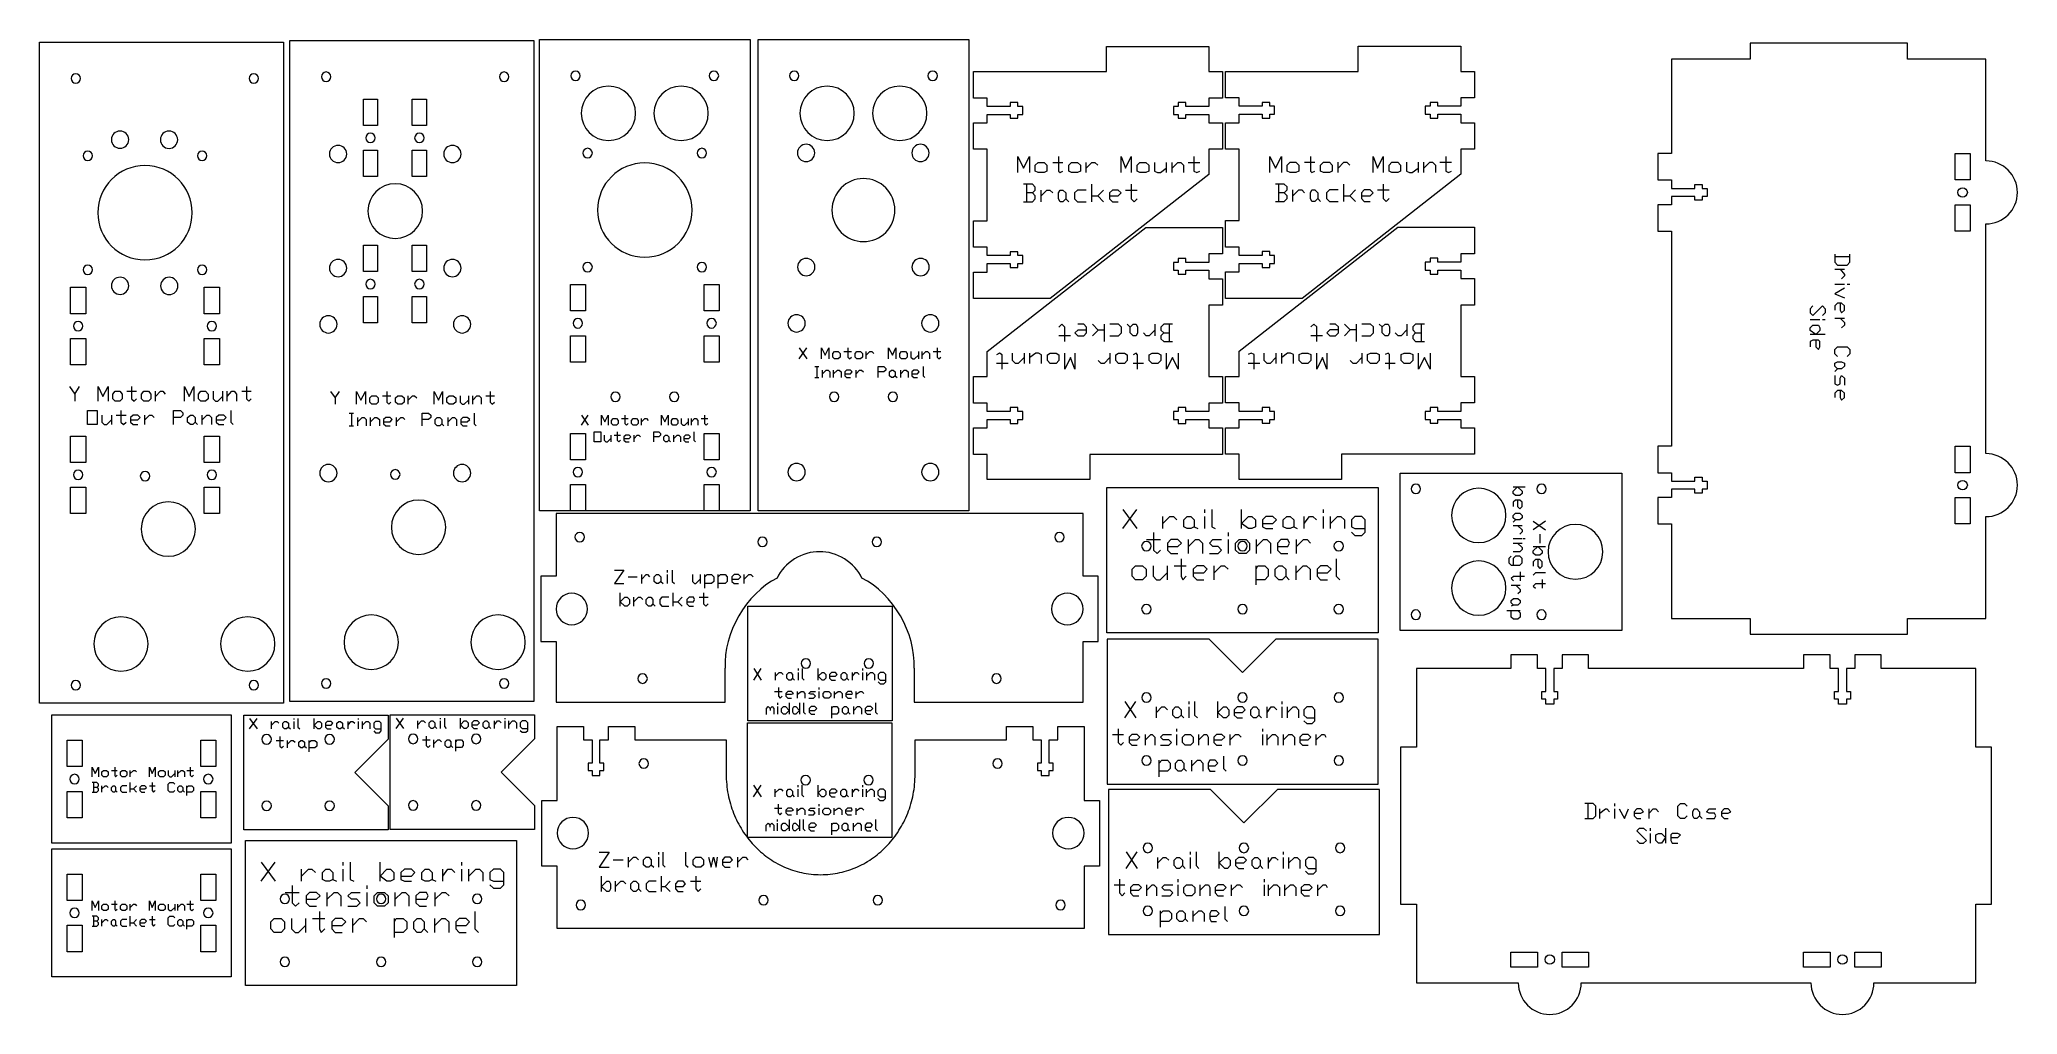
# Model space of a CAD drawing. Header units: inches. Extents: x 0.4 to 31.7, y 0.3 to 15.7.
import ezdxf

# ---------------------------------------------------------------- set-up
doc = ezdxf.new("R2010")
doc.units = ezdxf.units.IN
doc.header["$MEASUREMENT"] = 0
doc.layers.add('CUT_SHEET_1', color=179, linetype='CONTINUOUS', true_color=0x131326)

msp = doc.modelspace()

# ---------------------------------------------------------------- linework, layer by layer
at = {"layer": 'CUT_SHEET_1', "color": 3, "lineweight": 15, "true_color": 0x00ff00}
for p, q in [((4.334, 5.233), (4.334, 15.718)), ((4.334, 15.718), (8.205, 15.718)), ((8.205, 15.718), (8.205, 5.233)), ((8.293, 8.255), (8.293, 15.734)), ((8.293, 15.734), (11.639, 15.734)), ((11.639, 15.734), (11.639, 8.255)), ((11.763, 8.255), (11.763, 15.734)), ((11.763, 15.734), (15.109, 15.734)), ((15.109, 15.734), (15.109, 8.255)), ((0.361, 5.204), (0.361, 15.691)), ((0.361, 15.691), (4.232, 15.691)), ((4.232, 15.691), (4.232, 5.204)), ((17.292, 15.226), (17.292, 15.626)), ((17.292, 15.626), (18.919, 15.626)), ((18.919, 15.626), (18.919, 15.226)), ((21.289, 15.229), (21.289, 15.628)), ((21.289, 15.628), (22.917, 15.628)), ((22.917, 15.628), (22.917, 15.229)), ((15.184, 14.807), (15.184, 15.226)), ((15.184, 15.226), (17.292, 15.226)), ((18.919, 15.226), (19.134, 15.226)), ((19.134, 15.226), (19.134, 14.807)), ((19.182, 14.809), (19.182, 15.229)), ((19.182, 15.229), (21.289, 15.229)), ((22.917, 15.229), (23.132, 15.229)), ((23.132, 15.229), (23.132, 14.809)), ((15.399, 14.807), (15.184, 14.807)), ((15.399, 14.673), (15.399, 14.807)), ((19.134, 14.807), (18.919, 14.807)), ((18.919, 14.807), (18.919, 14.673)), ((19.397, 14.809), (19.182, 14.809)), ((19.397, 14.675), (19.397, 14.809)), ((23.132, 14.809), (22.917, 14.809)), ((22.917, 14.809), (22.917, 14.675)), ((15.767, 14.673), (15.399, 14.673)), ((15.399, 14.413), (15.399, 14.547)), ((15.399, 14.547), (15.767, 14.547)), ((15.885, 14.735), (15.767, 14.735)), ((15.767, 14.735), (15.767, 14.673)), ((15.767, 14.547), (15.767, 14.485)), ((15.767, 14.485), (15.885, 14.485)), ((15.885, 14.673), (15.885, 14.735)), ((15.964, 14.673), (15.885, 14.673)), ((15.885, 14.485), (15.885, 14.547)), ((15.885, 14.547), (15.964, 14.547)), ((15.964, 14.547), (15.964, 14.673)), ((18.433, 14.673), (18.355, 14.673)), ((18.355, 14.673), (18.355, 14.547)), ((18.355, 14.547), (18.433, 14.547)), ((18.551, 14.735), (18.433, 14.735)), ((18.433, 14.735), (18.433, 14.673)), ((18.433, 14.547), (18.433, 14.485)), ((18.433, 14.485), (18.551, 14.485)), ((18.551, 14.673), (18.551, 14.735)), ((18.919, 14.673), (18.551, 14.673)), ((18.551, 14.485), (18.551, 14.547)), ((18.551, 14.547), (18.919, 14.547)), ((18.919, 14.547), (18.919, 14.413)), ((19.765, 14.675), (19.397, 14.675)), ((19.397, 14.415), (19.397, 14.549)), ((19.397, 14.549), (19.765, 14.549)), ((19.883, 14.737), (19.765, 14.737)), ((19.765, 14.737), (19.765, 14.675)), ((19.765, 14.549), (19.765, 14.487)), ((19.765, 14.487), (19.883, 14.487)), ((19.883, 14.675), (19.883, 14.737)), ((19.962, 14.675), (19.883, 14.675)), ((19.883, 14.487), (19.883, 14.549)), ((19.883, 14.549), (19.962, 14.549)), ((19.962, 14.549), (19.962, 14.675)), ((22.431, 14.675), (22.352, 14.675)), ((22.352, 14.675), (22.352, 14.549)), ((22.352, 14.549), (22.431, 14.549)), ((22.549, 14.737), (22.431, 14.737)), ((22.431, 14.737), (22.431, 14.675)), ((22.431, 14.549), (22.431, 14.487)), ((22.431, 14.487), (22.549, 14.487)), ((22.549, 14.675), (22.549, 14.737)), ((22.917, 14.675), (22.549, 14.675)), ((22.549, 14.487), (22.549, 14.549)), ((22.549, 14.549), (22.917, 14.549)), ((22.917, 14.549), (22.917, 14.415)), ((15.184, 13.993), (15.184, 14.413)), ((15.184, 14.413), (15.399, 14.413)), ((18.919, 14.413), (19.134, 14.413)), ((19.134, 14.413), (19.134, 13.993)), ((19.182, 13.996), (19.182, 14.415)), ((19.182, 14.415), (19.397, 14.415)), ((22.917, 14.415), (23.132, 14.415)), ((23.132, 14.415), (23.132, 13.996)), ((15.399, 13.993), (15.184, 13.993)), ((15.399, 12.859), (15.399, 13.993)), ((19.134, 13.993), (18.919, 13.993)), ((18.919, 13.993), (18.919, 13.594)), ((19.397, 13.996), (19.182, 13.996)), ((19.397, 12.861), (19.397, 13.996)), ((23.132, 13.996), (22.917, 13.996)), ((22.917, 13.996), (22.917, 13.596)), ((18.919, 13.594), (16.399, 11.626)), ((18.919, 13.594), (18.919, 13.594)), ((22.917, 13.596), (20.396, 11.628)), ((22.917, 13.596), (22.917, 13.596)), ((15.184, 12.439), (15.184, 12.859)), ((15.184, 12.859), (15.399, 12.859)), ((15.399, 10.785), (17.92, 12.753)), ((17.92, 12.753), (19.134, 12.753)), ((19.134, 12.753), (19.134, 12.333)), ((19.182, 12.442), (19.182, 12.861)), ((19.182, 12.861), (19.397, 12.861)), ((19.397, 10.788), (21.917, 12.755)), ((21.917, 12.755), (23.132, 12.755)), ((23.132, 12.755), (23.132, 12.335)), ((15.399, 12.439), (15.184, 12.439)), ((15.399, 12.306), (15.399, 12.439)), ((15.767, 12.306), (15.399, 12.306)), ((15.885, 12.368), (15.767, 12.368)), ((15.767, 12.368), (15.767, 12.306)), ((15.885, 12.306), (15.885, 12.368)), ((15.964, 12.306), (15.885, 12.306)), ((15.964, 12.18), (15.964, 12.306)), ((18.551, 12.261), (18.433, 12.261)), ((18.433, 12.261), (18.433, 12.199)), ((18.551, 12.199), (18.551, 12.261)), ((19.134, 12.333), (18.919, 12.333)), ((18.919, 12.333), (18.919, 12.199)), ((19.397, 12.442), (19.182, 12.442)), ((19.397, 12.308), (19.397, 12.442)), ((19.765, 12.308), (19.397, 12.308)), ((19.883, 12.37), (19.765, 12.37)), ((19.765, 12.37), (19.765, 12.308)), ((19.883, 12.308), (19.883, 12.37)), ((19.962, 12.308), (19.883, 12.308)), ((19.962, 12.182), (19.962, 12.308)), ((22.549, 12.263), (22.431, 12.263)), ((22.431, 12.263), (22.431, 12.202)), ((22.549, 12.202), (22.549, 12.263)), ((23.132, 12.335), (22.917, 12.335)), ((22.917, 12.335), (22.917, 12.202)), ((15.184, 11.626), (15.184, 12.046)), ((15.184, 12.046), (15.399, 12.046)), ((15.399, 12.046), (15.399, 12.18)), ((15.399, 12.18), (15.767, 12.18)), ((15.767, 12.18), (15.767, 12.118)), ((15.767, 12.118), (15.885, 12.118)), ((15.885, 12.118), (15.885, 12.18)), ((15.885, 12.18), (15.964, 12.18)), ((18.433, 12.199), (18.355, 12.199)), ((18.355, 12.199), (18.355, 12.073)), ((18.355, 12.073), (18.433, 12.073)), ((18.433, 12.073), (18.433, 12.011)), ((18.433, 12.011), (18.551, 12.011)), ((18.919, 12.199), (18.551, 12.199)), ((18.551, 12.011), (18.551, 12.073)), ((18.551, 12.073), (18.919, 12.073)), ((18.919, 12.073), (18.919, 11.94)), ((18.919, 11.94), (19.134, 11.94)), ((19.134, 11.94), (19.134, 11.52)), ((19.182, 11.628), (19.182, 12.048)), ((19.182, 12.048), (19.397, 12.048)), ((19.397, 12.048), (19.397, 12.182)), ((19.397, 12.182), (19.765, 12.182)), ((19.765, 12.182), (19.765, 12.12)), ((19.765, 12.12), (19.883, 12.12)), ((19.883, 12.12), (19.883, 12.182)), ((19.883, 12.182), (19.962, 12.182)), ((22.431, 12.202), (22.352, 12.202)), ((22.352, 12.202), (22.352, 12.076)), ((22.352, 12.076), (22.431, 12.076)), ((22.431, 12.076), (22.431, 12.014)), ((22.431, 12.014), (22.549, 12.014)), ((22.917, 12.202), (22.549, 12.202)), ((22.549, 12.014), (22.549, 12.076)), ((22.549, 12.076), (22.917, 12.076)), ((22.917, 12.076), (22.917, 11.942)), ((22.917, 11.942), (23.132, 11.942)), ((23.132, 11.942), (23.132, 11.522)), ((16.399, 11.626), (15.184, 11.626)), ((20.396, 11.628), (19.182, 11.628)), ((19.134, 11.52), (18.919, 11.52)), ((18.919, 11.52), (18.919, 10.386)), ((23.132, 11.522), (22.917, 11.522)), ((22.917, 11.522), (22.917, 10.388)), ((15.399, 10.386), (15.399, 10.785)), ((15.399, 10.785), (15.399, 10.785)), ((19.397, 10.388), (19.397, 10.788)), ((19.397, 10.788), (19.397, 10.788)), ((15.184, 9.966), (15.184, 10.386)), ((15.184, 10.386), (15.399, 10.386)), ((18.919, 10.386), (19.134, 10.386)), ((19.134, 10.386), (19.134, 9.966)), ((19.182, 9.968), (19.182, 10.388)), ((19.182, 10.388), (19.397, 10.388)), ((22.917, 10.388), (23.132, 10.388)), ((23.132, 10.388), (23.132, 9.968)), ((15.399, 9.966), (15.184, 9.966)), ((15.399, 9.832), (15.399, 9.966)), ((15.767, 9.832), (15.399, 9.832)), ((15.885, 9.894), (15.767, 9.894)), ((15.767, 9.894), (15.767, 9.832)), ((15.885, 9.832), (15.885, 9.894)), ((15.964, 9.832), (15.885, 9.832)), ((15.964, 9.706), (15.964, 9.832)), ((18.433, 9.832), (18.355, 9.832)), ((18.355, 9.832), (18.355, 9.706)), ((18.551, 9.894), (18.433, 9.894)), ((18.433, 9.894), (18.433, 9.832)), ((18.551, 9.832), (18.551, 9.894)), ((18.919, 9.832), (18.551, 9.832)), ((19.134, 9.966), (18.919, 9.966)), ((18.919, 9.966), (18.919, 9.832)), ((19.397, 9.968), (19.182, 9.968)), ((19.397, 9.834), (19.397, 9.968)), ((19.765, 9.834), (19.397, 9.834)), ((19.883, 9.896), (19.765, 9.896)), ((19.765, 9.896), (19.765, 9.834)), ((19.883, 9.834), (19.883, 9.896)), ((19.962, 9.834), (19.883, 9.834)), ((19.962, 9.708), (19.962, 9.834)), ((22.431, 9.834), (22.352, 9.834)), ((22.352, 9.834), (22.352, 9.708)), ((22.549, 9.896), (22.431, 9.896)), ((22.431, 9.896), (22.431, 9.834)), ((22.549, 9.834), (22.549, 9.896)), ((22.917, 9.834), (22.549, 9.834)), ((23.132, 9.968), (22.917, 9.968)), ((22.917, 9.968), (22.917, 9.834)), ((15.184, 9.153), (15.184, 9.572)), ((15.184, 9.572), (15.399, 9.572)), ((15.399, 9.572), (15.399, 9.706)), ((15.399, 9.706), (15.767, 9.706)), ((15.767, 9.706), (15.767, 9.644)), ((15.767, 9.644), (15.885, 9.644)), ((15.885, 9.644), (15.885, 9.706)), ((15.885, 9.706), (15.964, 9.706)), ((18.355, 9.706), (18.433, 9.706)), ((18.433, 9.706), (18.433, 9.644)), ((18.433, 9.644), (18.551, 9.644)), ((18.551, 9.644), (18.551, 9.706)), ((18.551, 9.706), (18.919, 9.706)), ((18.919, 9.706), (18.919, 9.572)), ((18.919, 9.572), (19.134, 9.572)), ((19.134, 9.572), (19.134, 9.153)), ((19.182, 9.155), (19.182, 9.575)), ((19.182, 9.575), (19.397, 9.575)), ((19.397, 9.575), (19.397, 9.708)), ((19.397, 9.708), (19.765, 9.708)), ((19.765, 9.708), (19.765, 9.646)), ((19.765, 9.646), (19.883, 9.646)), ((19.883, 9.646), (19.883, 9.708)), ((19.883, 9.708), (19.962, 9.708)), ((22.352, 9.708), (22.431, 9.708)), ((22.431, 9.708), (22.431, 9.646)), ((22.431, 9.646), (22.549, 9.646)), ((22.549, 9.646), (22.549, 9.708)), ((22.549, 9.708), (22.917, 9.708)), ((22.917, 9.708), (22.917, 9.575)), ((22.917, 9.575), (23.132, 9.575)), ((23.132, 9.575), (23.132, 9.155)), ((15.399, 9.153), (15.184, 9.153)), ((15.399, 8.753), (15.399, 9.153)), ((19.134, 9.153), (17.027, 9.153)), ((17.027, 9.153), (17.027, 8.753)), ((19.397, 9.155), (19.182, 9.155)), ((19.397, 8.755), (19.397, 9.155)), ((23.132, 9.155), (21.025, 9.155)), ((21.025, 9.155), (21.025, 8.755)), ((21.952, 6.357), (21.952, 8.856)), ((21.952, 8.856), (25.47, 8.856)), ((25.47, 8.856), (25.47, 6.357)), ((17.027, 8.753), (15.399, 8.753)), ((17.301, 6.322), (17.301, 8.625)), ((17.301, 8.625), (21.603, 8.625)), ((21.025, 8.755), (19.397, 8.755)), ((21.603, 8.625), (21.603, 6.322)), ((11.639, 8.255), (8.293, 8.255)), ((16.922, 8.214), (8.558, 8.214)), ((8.558, 8.214), (8.558, 7.221)), ((15.109, 8.255), (11.763, 8.255)), ((16.922, 7.221), (16.922, 8.214)), ((8.558, 7.221), (8.317, 7.221)), ((8.317, 7.221), (8.317, 6.181)), ((17.163, 7.221), (16.922, 7.221)), ((17.163, 6.181), (17.163, 7.221)), ((11.6, 4.924), (11.6, 6.746)), ((11.6, 6.746), (13.89, 6.746)), ((13.89, 6.746), (13.89, 4.924)), ((21.603, 6.322), (17.301, 6.322)), ((25.47, 6.357), (21.952, 6.357)), ((8.317, 6.181), (8.558, 6.181)), ((8.558, 6.181), (8.558, 5.22)), ((16.921, 5.22), (16.922, 6.181)), ((16.922, 6.181), (17.163, 6.181)), ((17.302, 6.222), (17.302, 3.92)), ((18.923, 6.222), (17.302, 6.222)), ((19.453, 5.692), (18.923, 6.222)), ((19.983, 6.222), (19.453, 5.692)), ((21.603, 6.222), (19.983, 6.222)), ((21.603, 3.92), (21.603, 6.222)), ((11.241, 5.22), (11.241, 5.762)), ((14.239, 5.762), (14.239, 5.22)), ((4.232, 5.204), (0.361, 5.204)), ((8.205, 5.233), (4.334, 5.233)), ((8.558, 5.22), (11.241, 5.22)), ((14.239, 5.22), (16.921, 5.22)), ((0.555, 2.985), (0.555, 5.017)), ((0.555, 5.017), (3.401, 5.017)), ((3.401, 5.017), (3.401, 2.985)), ((3.603, 3.193), (3.603, 5.015)), ((3.603, 5.015), (5.893, 5.015)), ((5.893, 5.015), (5.893, 4.634)), ((5.927, 3.199), (5.927, 5.022)), ((5.927, 5.022), (8.217, 5.022)), ((8.217, 5.022), (8.217, 4.64)), ((8.575, 3.66), (8.576, 4.837)), ((8.576, 4.837), (8.996, 4.837)), ((8.996, 4.837), (8.996, 4.622)), ((9.389, 4.622), (9.389, 4.837)), ((9.389, 4.837), (9.809, 4.837)), ((9.809, 4.837), (9.81, 4.622)), ((11.597, 3.073), (11.597, 4.895)), ((11.597, 4.895), (13.887, 4.895)), ((13.89, 4.924), (11.6, 4.924)), ((13.887, 4.895), (13.887, 3.073)), ((15.705, 4.622), (15.705, 4.837)), ((15.705, 4.837), (16.125, 4.837)), ((16.125, 4.837), (16.125, 4.622)), ((16.519, 4.622), (16.519, 4.837)), ((16.519, 4.837), (16.938, 4.837)), ((16.938, 4.837), (16.939, 3.66)), ((5.893, 4.634), (5.363, 4.104)), ((8.217, 4.64), (7.687, 4.11)), ((8.996, 4.622), (9.129, 4.622)), ((9.129, 4.622), (9.129, 4.254)), ((9.255, 4.254), (9.255, 4.622)), ((9.255, 4.622), (9.389, 4.622)), ((9.81, 4.622), (11.258, 4.622)), ((11.258, 4.622), (11.258, 4.079)), ((14.256, 4.079), (14.256, 4.622)), ((14.256, 4.622), (15.705, 4.622)), ((16.125, 4.622), (16.259, 4.622)), ((16.259, 4.622), (16.259, 4.254)), ((16.385, 4.254), (16.385, 4.622)), ((16.385, 4.622), (16.519, 4.622)), ((5.363, 4.104), (5.893, 3.574)), ((7.687, 4.11), (8.217, 3.58)), ((9.129, 4.254), (9.067, 4.254)), ((9.067, 4.254), (9.067, 4.136)), ((9.067, 4.136), (9.129, 4.136)), ((9.129, 4.136), (9.129, 4.057)), ((9.317, 4.254), (9.255, 4.254)), ((9.255, 4.057), (9.255, 4.136)), ((9.255, 4.136), (9.317, 4.136)), ((9.317, 4.136), (9.317, 4.254)), ((16.259, 4.254), (16.197, 4.254)), ((16.197, 4.254), (16.197, 4.136)), ((16.197, 4.136), (16.259, 4.136)), ((16.259, 4.136), (16.259, 4.057)), ((16.447, 4.254), (16.385, 4.254)), ((16.385, 4.057), (16.385, 4.136)), ((16.385, 4.136), (16.447, 4.136)), ((16.447, 4.136), (16.447, 4.254)), ((9.129, 4.057), (9.255, 4.057)), ((11.258, 4.079), (11.259, 4.038)), ((11.259, 4.038), (11.26, 3.997)), ((11.26, 3.997), (11.262, 3.956)), ((11.262, 3.956), (11.266, 3.916)), ((11.266, 3.916), (11.27, 3.876)), ((11.27, 3.876), (11.275, 3.836)), ((11.275, 3.836), (11.281, 3.797)), ((11.281, 3.797), (11.289, 3.758)), ((14.226, 3.758), (14.233, 3.797)), ((14.233, 3.797), (14.239, 3.836)), ((14.239, 3.836), (14.244, 3.876)), ((14.244, 3.876), (14.249, 3.916)), ((14.249, 3.916), (14.252, 3.956)), ((14.252, 3.956), (14.254, 3.997)), ((14.254, 3.997), (14.256, 4.038)), ((14.256, 4.038), (14.256, 4.079)), ((16.259, 4.057), (16.385, 4.057)), ((17.302, 3.92), (21.603, 3.92)), ((17.324, 3.835), (17.324, 1.533)), ((18.945, 3.835), (17.324, 3.835)), ((19.475, 3.305), (18.945, 3.835)), ((20.005, 3.835), (19.475, 3.305)), ((21.626, 3.835), (20.005, 3.835)), ((21.626, 1.533), (21.626, 3.835)), ((5.893, 3.574), (5.893, 3.193)), ((8.217, 3.58), (8.217, 3.199)), ((8.334, 2.621), (8.334, 3.66)), ((8.334, 3.66), (8.575, 3.66)), ((11.289, 3.758), (11.296, 3.719)), ((11.296, 3.719), (11.305, 3.68)), ((11.305, 3.68), (11.315, 3.642)), ((11.315, 3.642), (11.325, 3.605)), ((11.325, 3.605), (11.337, 3.567)), ((11.337, 3.567), (11.349, 3.53)), ((11.349, 3.53), (11.362, 3.494)), ((11.362, 3.494), (11.376, 3.458)), ((11.376, 3.458), (11.39, 3.422)), ((14.124, 3.422), (14.139, 3.458)), ((14.139, 3.458), (14.152, 3.494)), ((14.152, 3.494), (14.165, 3.53)), ((14.165, 3.53), (14.178, 3.567)), ((14.178, 3.567), (14.189, 3.605)), ((14.189, 3.605), (14.199, 3.642)), ((14.199, 3.642), (14.209, 3.68)), ((14.209, 3.68), (14.218, 3.719)), ((14.218, 3.719), (14.226, 3.758)), ((16.939, 3.66), (17.18, 3.66)), ((17.18, 3.66), (17.18, 2.621)), ((5.893, 3.193), (3.603, 3.193)), ((8.217, 3.199), (5.927, 3.199)), ((11.39, 3.422), (11.406, 3.387)), ((11.406, 3.387), (11.422, 3.353)), ((11.422, 3.353), (11.439, 3.318)), ((11.439, 3.318), (11.457, 3.285)), ((11.457, 3.285), (11.475, 3.252)), ((11.475, 3.252), (11.494, 3.219)), ((11.494, 3.219), (11.514, 3.187)), ((11.514, 3.187), (11.535, 3.155)), ((11.535, 3.155), (11.556, 3.124)), ((13.959, 3.124), (13.98, 3.155)), ((13.98, 3.155), (14, 3.187)), ((14, 3.187), (14.02, 3.219)), ((14.02, 3.219), (14.039, 3.252)), ((14.039, 3.252), (14.058, 3.285)), ((14.058, 3.285), (14.075, 3.318)), ((14.075, 3.318), (14.092, 3.353)), ((14.092, 3.353), (14.109, 3.387)), ((14.109, 3.387), (14.124, 3.422)), ((3.401, 2.985), (0.555, 2.985)), ((0.555, 0.861), (0.555, 2.893)), ((0.555, 2.893), (3.401, 2.893)), ((3.401, 2.893), (3.401, 0.861)), ((3.63, 0.725), (3.63, 3.028)), ((3.63, 3.028), (7.931, 3.028)), ((7.931, 3.028), (7.931, 0.725)), ((11.556, 3.124), (11.578, 3.094)), ((11.578, 3.094), (11.6, 3.064)), ((13.887, 3.073), (11.597, 3.073)), ((11.6, 3.064), (11.624, 3.035)), ((11.624, 3.035), (11.648, 3.006)), ((11.648, 3.006), (11.672, 2.978)), ((11.672, 2.978), (11.697, 2.951)), ((11.697, 2.951), (11.723, 2.924)), ((11.723, 2.924), (11.749, 2.898)), ((11.749, 2.898), (11.776, 2.872)), ((11.776, 2.872), (11.804, 2.848)), ((11.804, 2.848), (11.832, 2.824)), ((13.683, 2.824), (13.711, 2.848)), ((13.711, 2.848), (13.738, 2.872)), ((13.738, 2.872), (13.765, 2.898)), ((13.765, 2.898), (13.792, 2.924)), ((13.792, 2.924), (13.817, 2.951)), ((13.817, 2.951), (13.842, 2.978)), ((13.842, 2.978), (13.867, 3.006)), ((13.867, 3.006), (13.891, 3.035)), ((13.891, 3.035), (13.914, 3.064)), ((13.914, 3.064), (13.937, 3.094)), ((13.937, 3.094), (13.959, 3.124)), ((8.575, 2.621), (8.334, 2.621)), ((8.575, 1.628), (8.575, 2.621)), ((11.832, 2.824), (11.86, 2.8)), ((11.86, 2.8), (11.889, 2.778)), ((11.889, 2.778), (11.919, 2.756)), ((11.919, 2.756), (11.949, 2.735)), ((11.949, 2.735), (11.98, 2.714)), ((11.98, 2.714), (12.011, 2.695)), ((12.011, 2.695), (12.043, 2.676)), ((12.043, 2.676), (12.075, 2.658)), ((12.075, 2.658), (12.107, 2.641)), ((12.107, 2.641), (12.14, 2.624)), ((12.14, 2.624), (12.174, 2.609)), ((12.174, 2.609), (12.208, 2.594)), ((12.208, 2.594), (12.242, 2.58)), ((12.242, 2.58), (12.276, 2.567)), ((12.276, 2.567), (12.311, 2.555)), ((12.311, 2.555), (12.347, 2.544)), ((12.347, 2.544), (12.383, 2.533)), ((12.383, 2.533), (12.419, 2.524)), ((12.419, 2.524), (12.455, 2.516)), ((12.455, 2.516), (12.492, 2.508)), ((13.023, 2.508), (13.059, 2.516)), ((13.059, 2.516), (13.096, 2.524)), ((13.096, 2.524), (13.132, 2.533)), ((13.132, 2.533), (13.168, 2.544)), ((13.168, 2.544), (13.203, 2.555)), ((13.203, 2.555), (13.238, 2.567)), ((13.238, 2.567), (13.273, 2.58)), ((13.273, 2.58), (13.307, 2.594)), ((13.307, 2.594), (13.341, 2.609)), ((13.341, 2.609), (13.374, 2.624)), ((13.374, 2.624), (13.407, 2.641)), ((13.407, 2.641), (13.44, 2.658)), ((13.44, 2.658), (13.472, 2.676)), ((13.472, 2.676), (13.503, 2.695)), ((13.503, 2.695), (13.535, 2.714)), ((13.535, 2.714), (13.565, 2.735)), ((13.565, 2.735), (13.595, 2.756)), ((13.595, 2.756), (13.625, 2.778)), ((13.625, 2.778), (13.654, 2.8)), ((13.654, 2.8), (13.683, 2.824)), ((17.18, 2.621), (16.939, 2.621)), ((16.939, 2.621), (16.939, 1.628)), ((12.492, 2.508), (12.529, 2.502)), ((12.529, 2.502), (12.566, 2.496)), ((12.566, 2.496), (12.604, 2.491)), ((12.604, 2.491), (12.642, 2.488)), ((12.642, 2.488), (12.68, 2.485)), ((12.68, 2.485), (12.719, 2.484)), ((12.719, 2.484), (12.757, 2.483)), ((12.757, 2.483), (12.796, 2.484)), ((12.796, 2.484), (12.834, 2.485)), ((12.834, 2.485), (12.873, 2.488)), ((12.873, 2.488), (12.91, 2.491)), ((12.91, 2.491), (12.948, 2.496)), ((12.948, 2.496), (12.985, 2.502)), ((12.985, 2.502), (13.023, 2.508)), ((16.939, 1.628), (8.575, 1.628)), ((17.324, 1.533), (21.626, 1.533)), ((3.401, 0.861), (0.555, 0.861)), ((7.931, 0.725), (3.63, 0.725))]:
    msp.add_line(p, q, dxfattribs=at)
at = {"layer": 'CUT_SHEET_1', "color": 3, "lineweight": 0, "true_color": 0x00ff00}
for p, q in [((27.508, 15.425), (26.26, 15.425)), ((26.26, 15.425), (26.26, 13.926)), ((30.003, 15.675), (27.508, 15.675)), ((27.508, 15.675), (27.508, 15.425)), ((30.003, 15.425), (30.003, 15.675)), ((31.25, 15.425), (30.003, 15.425)), ((31.25, 13.809), (31.25, 15.425)), ((26.26, 13.926), (26.045, 13.926)), ((26.045, 13.926), (26.045, 13.506)), ((26.045, 13.506), (26.26, 13.506)), ((26.26, 13.506), (26.26, 13.372)), ((26.26, 13.372), (26.628, 13.372)), ((26.628, 13.246), (26.26, 13.246)), ((26.26, 13.246), (26.26, 13.112)), ((26.628, 13.372), (26.628, 13.434)), ((26.628, 13.434), (26.746, 13.434)), ((26.628, 13.184), (26.628, 13.246)), ((26.746, 13.184), (26.628, 13.184)), ((26.746, 13.434), (26.746, 13.372)), ((26.746, 13.372), (26.825, 13.372)), ((26.825, 13.246), (26.746, 13.246)), ((26.746, 13.246), (26.746, 13.184)), ((26.825, 13.372), (26.825, 13.246)), ((26.26, 13.112), (26.045, 13.112)), ((26.045, 13.112), (26.045, 12.692)), ((26.045, 12.692), (26.26, 12.692)), ((26.26, 12.692), (26.26, 9.281)), ((31.25, 9.164), (31.25, 12.809)), ((26.26, 9.281), (26.045, 9.281)), ((26.045, 9.281), (26.045, 8.861)), ((26.045, 8.861), (26.26, 8.861)), ((26.26, 8.861), (26.26, 8.727)), ((26.628, 8.727), (26.628, 8.789)), ((26.628, 8.789), (26.746, 8.789)), ((26.746, 8.789), (26.746, 8.727)), ((26.26, 8.727), (26.628, 8.727)), ((26.628, 8.601), (26.26, 8.601)), ((26.26, 8.601), (26.26, 8.467)), ((26.628, 8.539), (26.628, 8.601)), ((26.746, 8.539), (26.628, 8.539)), ((26.746, 8.727), (26.825, 8.727)), ((26.825, 8.601), (26.746, 8.601)), ((26.746, 8.601), (26.746, 8.539)), ((26.825, 8.727), (26.825, 8.601)), ((26.26, 8.467), (26.045, 8.467)), ((26.045, 8.467), (26.045, 8.048)), ((31.25, 6.548), (31.25, 8.164)), ((26.045, 8.048), (26.26, 8.048)), ((26.26, 8.048), (26.26, 6.548)), ((26.26, 6.548), (27.508, 6.548)), ((27.508, 6.548), (27.508, 6.298)), ((27.508, 6.298), (30.003, 6.298)), ((30.003, 6.298), (30.003, 6.548)), ((30.003, 6.548), (31.25, 6.548)), ((24.131, 5.971), (23.711, 5.971)), ((23.711, 5.971), (23.711, 5.756)), ((24.131, 5.756), (24.131, 5.971)), ((24.944, 5.971), (24.524, 5.971)), ((24.524, 5.971), (24.524, 5.756)), ((24.944, 5.756), (24.944, 5.971)), ((28.776, 5.971), (28.356, 5.971)), ((28.356, 5.971), (28.356, 5.756)), ((28.776, 5.756), (28.776, 5.971)), ((29.589, 5.971), (29.169, 5.971)), ((29.169, 5.971), (29.169, 5.756)), ((29.589, 5.756), (29.589, 5.971)), ((23.711, 5.756), (22.211, 5.756)), ((22.211, 5.756), (22.211, 4.508)), ((24.265, 5.756), (24.131, 5.756)), ((24.265, 5.388), (24.265, 5.756)), ((24.524, 5.756), (24.391, 5.756)), ((24.391, 5.756), (24.391, 5.388)), ((28.356, 5.756), (24.944, 5.756)), ((28.91, 5.756), (28.776, 5.756)), ((28.91, 5.388), (28.91, 5.756)), ((29.169, 5.756), (29.036, 5.756)), ((29.036, 5.756), (29.036, 5.388)), ((31.089, 5.756), (29.589, 5.756)), ((31.089, 4.508), (31.089, 5.756)), ((24.203, 5.27), (24.203, 5.388)), ((24.203, 5.388), (24.265, 5.388)), ((24.391, 5.388), (24.453, 5.388)), ((24.453, 5.388), (24.453, 5.27)), ((28.848, 5.27), (28.848, 5.388)), ((28.848, 5.388), (28.91, 5.388)), ((29.036, 5.388), (29.098, 5.388)), ((29.098, 5.388), (29.098, 5.27)), ((24.265, 5.27), (24.203, 5.27)), ((24.265, 5.191), (24.265, 5.27)), ((24.391, 5.191), (24.265, 5.191)), ((24.453, 5.27), (24.391, 5.27)), ((24.391, 5.27), (24.391, 5.191)), ((28.91, 5.27), (28.848, 5.27)), ((28.91, 5.191), (28.91, 5.27)), ((29.036, 5.191), (28.91, 5.191)), ((29.098, 5.27), (29.036, 5.27)), ((29.036, 5.27), (29.036, 5.191)), ((22.211, 4.508), (21.961, 4.508)), ((21.961, 4.508), (21.961, 2.013)), ((31.339, 4.508), (31.089, 4.508)), ((31.339, 2.013), (31.339, 4.508)), ((21.961, 2.013), (22.211, 2.013)), ((22.211, 2.013), (22.211, 0.766)), ((31.089, 0.766), (31.089, 2.013)), ((31.089, 2.013), (31.339, 2.013)), ((22.211, 0.766), (23.828, 0.766)), ((24.828, 0.766), (28.473, 0.766)), ((29.472, 0.766), (31.089, 0.766))]:
    msp.add_line(p, q, dxfattribs=at)
at = {"layer": 'CUT_SHEET_1', "color": 1, "lineweight": 15, "true_color": 0xff0000}
for p, q in [((0.936, 15.191), (0.936, 15.191)), ((3.761, 15.191), (3.761, 15.191)), ((4.908, 15.22), (4.908, 15.22)), ((7.734, 15.22), (7.734, 15.22)), ((12.263, 15.16), (12.263, 15.16)), ((12.338, 15.234), (12.338, 15.234)), ((14.46, 15.16), (14.46, 15.16)), ((14.535, 15.234), (14.535, 15.234)), ((5.501, 14.789), (5.725, 14.789)), ((5.501, 14.37), (5.501, 14.789)), ((5.725, 14.789), (5.725, 14.37)), ((6.277, 14.37), (6.277, 14.789)), ((6.277, 14.789), (6.501, 14.789)), ((6.501, 14.789), (6.501, 14.37)), ((9.39, 14.995), (9.39, 14.995)), ((10.543, 14.995), (10.543, 14.995)), ((12.86, 14.995), (12.86, 14.995)), ((14.013, 14.995), (14.013, 14.995)), ((9.821, 14.564), (9.821, 14.564)), ((10.974, 14.564), (10.974, 14.564)), ((13.291, 14.564), (13.291, 14.564)), ((14.444, 14.564), (14.444, 14.564)), ((1.777, 14.146), (1.777, 14.146)), ((2.553, 14.145), (2.553, 14.145)), ((5.725, 14.37), (5.501, 14.37)), ((6.501, 14.37), (6.277, 14.37)), ((6.314, 14.174), (6.314, 14.174)), ((6.389, 14.249), (6.389, 14.249)), ((6.464, 14.174), (6.464, 14.174)), ((2.941, 13.966), (2.941, 13.966)), ((5.237, 13.918), (5.237, 13.918)), ((5.501, 13.977), (5.725, 13.977)), ((5.501, 13.559), (5.501, 13.977)), ((5.725, 13.977), (5.725, 13.559)), ((6.277, 13.559), (6.277, 13.977)), ((6.277, 13.977), (6.501, 13.977)), ((6.501, 13.977), (6.501, 13.559)), ((7.051, 13.918), (7.051, 13.918)), ((9.134, 13.934), (9.134, 13.934)), ((12.664, 13.935), (12.664, 13.935)), ((14.478, 13.935), (14.478, 13.935)), ((5.725, 13.559), (5.501, 13.559)), ((6.501, 13.559), (6.277, 13.559)), ((6.006, 13.446), (6.006, 13.446)), ((6.441, 13.013), (6.441, 13.013)), ((6.006, 12.58), (6.006, 12.58)), ((5.501, 12.47), (5.725, 12.47)), ((5.501, 12.052), (5.501, 12.47)), ((5.725, 12.47), (5.725, 12.052)), ((6.277, 12.052), (6.277, 12.47)), ((6.277, 12.47), (6.501, 12.47)), ((6.501, 12.47), (6.501, 12.052)), ((1.202, 12.081), (1.202, 12.081)), ((5.237, 12.108), (5.237, 12.108)), ((5.725, 12.052), (5.501, 12.052)), ((5.613, 11.93), (5.613, 11.93)), ((6.501, 12.052), (6.277, 12.052)), ((7.051, 12.108), (7.051, 12.108)), ((9.134, 12.124), (9.134, 12.124)), ((12.665, 12.125), (12.665, 12.125)), ((14.481, 12.124), (14.481, 12.124)), ((0.853, 11.804), (1.093, 11.804)), ((0.853, 11.385), (0.853, 11.804)), ((1.093, 11.804), (1.093, 11.385)), ((1.777, 11.827), (1.777, 11.827)), ((2.975, 11.804), (3.215, 11.804)), ((2.975, 11.385), (2.975, 11.804)), ((3.215, 11.804), (3.215, 11.385)), ((5.501, 11.659), (5.725, 11.659)), ((5.501, 11.24), (5.501, 11.659)), ((5.725, 11.659), (5.725, 11.24)), ((6.277, 11.24), (6.277, 11.659)), ((6.277, 11.659), (6.501, 11.659)), ((6.389, 11.78), (6.389, 11.78)), ((6.501, 11.659), (6.501, 11.24)), ((8.785, 11.847), (9.025, 11.847)), ((8.785, 11.428), (8.785, 11.847)), ((9.025, 11.847), (9.025, 11.428)), ((10.907, 11.847), (11.147, 11.847)), ((10.907, 11.428), (10.907, 11.847)), ((11.147, 11.847), (11.147, 11.428)), ((1.093, 11.385), (0.853, 11.385)), ((3.215, 11.385), (2.975, 11.385)), ((9.025, 11.428), (8.785, 11.428)), ((8.905, 11.306), (8.905, 11.306)), ((11.147, 11.428), (10.907, 11.428)), ((0.853, 10.992), (1.093, 10.992)), ((0.853, 10.573), (0.853, 10.992)), ((0.973, 11.263), (0.973, 11.263)), ((1.093, 10.992), (1.093, 10.573)), ((2.975, 10.992), (3.215, 10.992)), ((2.975, 10.573), (2.975, 10.992)), ((3.095, 11.263), (3.095, 11.263)), ((3.215, 10.992), (3.215, 10.573)), ((5.083, 11.216), (5.083, 11.216)), ((5.725, 11.24), (5.501, 11.24)), ((6.501, 11.24), (6.277, 11.24)), ((8.785, 11.035), (9.025, 11.035)), ((8.785, 10.617), (8.785, 11.035)), ((9.025, 11.035), (9.025, 10.617)), ((10.907, 11.035), (11.147, 11.035)), ((10.907, 10.617), (10.907, 11.035)), ((11.147, 11.035), (11.147, 10.617)), ((12.513, 11.232), (12.513, 11.232)), ((14.635, 11.232), (14.635, 11.232)), ((1.093, 10.573), (0.853, 10.573)), ((3.215, 10.573), (2.975, 10.573)), ((9.025, 10.617), (8.785, 10.617)), ((11.147, 10.617), (10.907, 10.617)), ((10.433, 10.141), (10.433, 10.141)), ((0.853, 9.443), (1.093, 9.443)), ((0.853, 9.024), (0.853, 9.443)), ((1.093, 9.443), (1.093, 9.024)), ((2.975, 9.443), (3.215, 9.443)), ((2.975, 9.024), (2.975, 9.443)), ((3.215, 9.443), (3.215, 9.024)), ((8.785, 9.486), (9.025, 9.486)), ((8.785, 9.068), (8.785, 9.486)), ((9.025, 9.486), (9.025, 9.068)), ((10.907, 9.486), (11.147, 9.486)), ((10.907, 9.068), (10.907, 9.486)), ((11.147, 9.486), (11.147, 9.068)), ((1.093, 9.024), (0.853, 9.024)), ((0.973, 8.903), (0.973, 8.903)), ((1.96, 8.807), (1.96, 8.807)), ((1.96, 8.807), (1.96, 8.807)), ((3.215, 9.024), (2.975, 9.024)), ((3.095, 8.903), (3.095, 8.903)), ((5.083, 8.855), (5.083, 8.855)), ((6.007, 8.91), (6.007, 8.91)), ((7.205, 8.855), (7.205, 8.855)), ((9.025, 9.068), (8.785, 9.068)), ((8.905, 8.946), (8.905, 8.946)), ((11.147, 9.068), (10.907, 9.068)), ((12.513, 8.871), (12.513, 8.871)), ((14.635, 8.871), (14.635, 8.871)), ((0.853, 8.632), (1.093, 8.632)), ((0.853, 8.213), (0.853, 8.632)), ((1.093, 8.632), (1.093, 8.213)), ((2.975, 8.632), (3.215, 8.632)), ((2.975, 8.213), (2.975, 8.632)), ((3.215, 8.632), (3.215, 8.213)), ((8.785, 8.675), (9.025, 8.675)), ((8.785, 8.256), (8.785, 8.675)), ((9.025, 8.675), (9.025, 8.256)), ((10.907, 8.675), (11.147, 8.675)), ((10.907, 8.256), (10.907, 8.675)), ((11.147, 8.675), (11.147, 8.256)), ((22.278, 8.604), (22.278, 8.604)), ((24.198, 8.529), (24.198, 8.529)), ((1.093, 8.213), (0.853, 8.213)), ((3.215, 8.213), (2.975, 8.213)), ((6.376, 8.428), (6.376, 8.428)), ((9.025, 8.256), (8.785, 8.256)), ((11.147, 8.256), (10.907, 8.256)), ((2.835, 7.968), (2.835, 7.968)), ((6.808, 7.996), (6.808, 7.996)), ((24.736, 8.041), (24.736, 8.041)), ((8.933, 7.764), (8.933, 7.764)), ((9.008, 7.839), (9.008, 7.839)), ((11.833, 7.838), (11.833, 7.838)), ((13.572, 7.763), (13.572, 7.763)), ((13.647, 7.838), (13.647, 7.838)), ((16.622, 7.839), (16.622, 7.839)), ((24.301, 7.606), (24.301, 7.606)), ((23.632, 7.03), (23.632, 7.03)), ((5.626, 6.604), (5.626, 6.604)), ((22.128, 6.609), (22.128, 6.609)), ((24.198, 6.684), (24.198, 6.684)), ((2.084, 6.144), (2.084, 6.144)), ((4.097, 6.144), (4.097, 6.144)), ((6.057, 6.172), (6.057, 6.172)), ((8.069, 6.172), (8.069, 6.172)), ((0.936, 5.565), (0.936, 5.565)), ((3.761, 5.565), (3.761, 5.565)), ((0.797, 4.617), (1.036, 4.617)), ((0.797, 4.198), (0.797, 4.617)), ((1.036, 4.617), (1.036, 4.198)), ((2.919, 4.617), (3.159, 4.617)), ((2.919, 4.198), (2.919, 4.617)), ((3.159, 4.617), (3.159, 4.198)), ((1.036, 4.198), (0.797, 4.198)), ((3.159, 4.198), (2.919, 4.198)), ((0.797, 3.804), (1.036, 3.804)), ((0.797, 3.384), (0.797, 3.804)), ((1.036, 3.804), (1.036, 3.384)), ((2.919, 3.804), (3.159, 3.804)), ((2.919, 3.384), (2.919, 3.804)), ((3.159, 3.804), (3.159, 3.384)), ((1.036, 3.384), (0.797, 3.384)), ((3.159, 3.384), (2.919, 3.384)), ((0.797, 2.494), (1.036, 2.494)), ((0.797, 2.074), (0.797, 2.494)), ((1.036, 2.494), (1.036, 2.074)), ((2.919, 2.494), (3.159, 2.494)), ((2.919, 2.074), (2.919, 2.494)), ((3.159, 2.494), (3.159, 2.074)), ((1.036, 2.074), (0.797, 2.074)), ((3.159, 2.074), (2.919, 2.074)), ((8.875, 2.002), (8.875, 2.002)), ((8.95, 2.077), (8.95, 2.077)), ((13.589, 2.078), (13.589, 2.078)), ((16.489, 2.002), (16.489, 2.002)), ((16.564, 2.077), (16.564, 2.077)), ((0.797, 1.68), (1.036, 1.68)), ((0.797, 1.261), (0.797, 1.68)), ((1.036, 1.68), (1.036, 1.261)), ((2.919, 1.68), (3.159, 1.68)), ((2.919, 1.261), (2.919, 1.68)), ((3.159, 1.68), (3.159, 1.261)), ((1.036, 1.261), (0.797, 1.261)), ((3.159, 1.261), (2.919, 1.261))]:
    msp.add_line(p, q, dxfattribs=at)
at = {"layer": 'CUT_SHEET_1', "color": 7, "lineweight": 15, "true_color": 0xffffff}
for p, q in [((15.886, 13.623), (15.886, 13.877)), ((15.886, 13.877), (15.978, 13.692)), ((15.978, 13.692), (16.071, 13.877)), ((16.071, 13.877), (16.071, 13.623)), ((16.532, 13.877), (16.532, 13.646)), ((17.525, 13.623), (17.525, 13.877)), ((17.525, 13.877), (17.594, 13.692)), ((17.594, 13.692), (17.687, 13.877)), ((17.687, 13.877), (17.687, 13.623)), ((18.68, 13.877), (18.68, 13.646)), ((19.884, 13.625), (19.884, 13.879)), ((19.884, 13.879), (19.976, 13.695)), ((19.976, 13.695), (20.068, 13.879)), ((20.068, 13.879), (20.068, 13.625)), ((20.53, 13.879), (20.53, 13.648)), ((21.523, 13.625), (21.523, 13.879)), ((21.523, 13.879), (21.592, 13.695)), ((21.592, 13.695), (21.684, 13.879)), ((21.684, 13.879), (21.684, 13.625)), ((22.677, 13.879), (22.677, 13.648)), ((16.163, 13.739), (16.209, 13.785)), ((16.163, 13.646), (16.163, 13.739)), ((16.209, 13.623), (16.163, 13.646)), ((16.209, 13.785), (16.302, 13.785)), ((16.302, 13.623), (16.209, 13.623)), ((16.302, 13.785), (16.348, 13.739)), ((16.348, 13.646), (16.302, 13.623)), ((16.348, 13.739), (16.348, 13.646)), ((16.44, 13.785), (16.602, 13.785)), ((16.532, 13.646), (16.556, 13.623)), ((16.556, 13.623), (16.602, 13.646)), ((16.694, 13.739), (16.74, 13.785)), ((16.694, 13.646), (16.694, 13.739)), ((16.74, 13.623), (16.694, 13.646)), ((16.74, 13.785), (16.833, 13.785)), ((16.833, 13.623), (16.74, 13.623)), ((16.833, 13.785), (16.879, 13.739)), ((16.879, 13.646), (16.833, 13.623)), ((16.879, 13.739), (16.879, 13.646)), ((16.971, 13.692), (17.063, 13.785)), ((16.971, 13.623), (16.971, 13.785)), ((17.063, 13.785), (17.11, 13.785)), ((17.11, 13.785), (17.156, 13.739)), ((17.779, 13.739), (17.825, 13.785)), ((17.779, 13.646), (17.779, 13.739)), ((17.825, 13.623), (17.779, 13.646)), ((17.825, 13.785), (17.918, 13.785)), ((17.918, 13.623), (17.825, 13.623)), ((17.918, 13.785), (17.964, 13.739)), ((17.964, 13.646), (17.918, 13.623)), ((17.964, 13.739), (17.964, 13.646)), ((18.056, 13.785), (18.056, 13.646)), ((18.056, 13.646), (18.102, 13.623)), ((18.102, 13.623), (18.149, 13.623)), ((18.149, 13.623), (18.241, 13.692)), ((18.241, 13.785), (18.241, 13.623)), ((18.333, 13.692), (18.426, 13.785)), ((18.333, 13.623), (18.333, 13.785)), ((18.426, 13.785), (18.472, 13.785)), ((18.472, 13.785), (18.518, 13.739)), ((18.518, 13.739), (18.518, 13.623)), ((18.587, 13.785), (18.772, 13.785)), ((18.68, 13.646), (18.726, 13.623)), ((18.726, 13.623), (18.772, 13.646)), ((20.161, 13.741), (20.207, 13.787)), ((20.161, 13.648), (20.161, 13.741)), ((20.207, 13.625), (20.161, 13.648)), ((20.207, 13.787), (20.299, 13.787)), ((20.299, 13.625), (20.207, 13.625)), ((20.299, 13.787), (20.345, 13.741)), ((20.345, 13.648), (20.299, 13.625)), ((20.345, 13.741), (20.345, 13.648)), ((20.438, 13.787), (20.599, 13.787)), ((20.53, 13.648), (20.553, 13.625)), ((20.553, 13.625), (20.599, 13.648)), ((20.692, 13.741), (20.738, 13.787)), ((20.692, 13.648), (20.692, 13.741)), ((20.738, 13.625), (20.692, 13.648)), ((20.738, 13.787), (20.83, 13.787)), ((20.83, 13.625), (20.738, 13.625)), ((20.83, 13.787), (20.876, 13.741)), ((20.876, 13.648), (20.83, 13.625)), ((20.876, 13.741), (20.876, 13.648)), ((20.969, 13.695), (21.061, 13.787)), ((20.969, 13.625), (20.969, 13.787)), ((21.061, 13.787), (21.107, 13.787)), ((21.107, 13.787), (21.154, 13.741)), ((21.777, 13.741), (21.823, 13.787)), ((21.777, 13.648), (21.777, 13.741)), ((21.823, 13.625), (21.777, 13.648)), ((21.823, 13.787), (21.915, 13.787)), ((21.915, 13.625), (21.823, 13.625)), ((21.915, 13.787), (21.961, 13.741)), ((21.961, 13.648), (21.915, 13.625)), ((21.961, 13.741), (21.961, 13.648)), ((22.054, 13.787), (22.054, 13.648)), ((22.054, 13.648), (22.1, 13.625)), ((22.1, 13.625), (22.146, 13.625)), ((22.146, 13.625), (22.239, 13.695)), ((22.239, 13.787), (22.239, 13.625)), ((22.331, 13.695), (22.423, 13.787)), ((22.331, 13.625), (22.331, 13.787)), ((22.423, 13.787), (22.469, 13.787)), ((22.469, 13.787), (22.516, 13.741)), ((22.516, 13.741), (22.516, 13.625)), ((22.585, 13.787), (22.769, 13.787)), ((22.677, 13.648), (22.723, 13.625)), ((22.723, 13.625), (22.769, 13.648)), ((16.117, 13.438), (15.978, 13.438)), ((16.025, 13.438), (16.025, 13.161)), ((16.117, 13.3), (16.025, 13.3)), ((16.163, 13.392), (16.117, 13.438)), ((16.117, 13.3), (16.163, 13.346)), ((16.163, 13.254), (16.117, 13.3)), ((16.117, 13.161), (16.163, 13.208)), ((16.163, 13.346), (16.163, 13.392)), ((16.163, 13.208), (16.163, 13.254)), ((16.255, 13.254), (16.348, 13.346)), ((16.255, 13.161), (16.255, 13.346)), ((16.348, 13.346), (16.394, 13.346)), ((16.394, 13.346), (16.44, 13.3)), ((16.532, 13.3), (16.556, 13.346)), ((16.532, 13.208), (16.532, 13.3)), ((16.556, 13.161), (16.532, 13.208)), ((16.556, 13.346), (16.602, 13.346)), ((16.602, 13.346), (16.648, 13.3)), ((16.648, 13.208), (16.602, 13.161)), ((16.648, 13.3), (16.648, 13.208)), ((16.648, 13.208), (16.694, 13.161)), ((16.833, 13.346), (16.786, 13.3)), ((16.786, 13.3), (16.786, 13.208)), ((16.786, 13.208), (16.833, 13.161)), ((16.971, 13.346), (16.833, 13.346)), ((17.063, 13.161), (17.063, 13.438)), ((17.063, 13.254), (17.156, 13.254)), ((17.156, 13.254), (17.248, 13.346)), ((17.156, 13.254), (17.248, 13.161)), ((17.387, 13.346), (17.341, 13.3)), ((17.341, 13.3), (17.341, 13.208)), ((17.341, 13.254), (17.479, 13.254)), ((17.341, 13.208), (17.387, 13.161)), ((17.479, 13.346), (17.387, 13.346)), ((17.525, 13.3), (17.479, 13.346)), ((17.479, 13.254), (17.525, 13.3)), ((17.594, 13.346), (17.779, 13.346)), ((17.687, 13.438), (17.687, 13.208)), ((17.687, 13.208), (17.733, 13.161)), ((17.733, 13.161), (17.779, 13.208)), ((20.115, 13.441), (19.976, 13.441)), ((20.022, 13.441), (20.022, 13.164)), ((20.115, 13.302), (20.022, 13.302)), ((20.161, 13.395), (20.115, 13.441)), ((20.115, 13.302), (20.161, 13.348)), ((20.161, 13.256), (20.115, 13.302)), ((20.115, 13.164), (20.161, 13.21)), ((20.161, 13.348), (20.161, 13.395)), ((20.161, 13.21), (20.161, 13.256)), ((20.253, 13.256), (20.345, 13.348)), ((20.253, 13.164), (20.253, 13.348)), ((20.345, 13.348), (20.392, 13.348)), ((20.392, 13.348), (20.438, 13.302)), ((20.53, 13.302), (20.553, 13.348)), ((20.53, 13.21), (20.53, 13.302)), ((20.553, 13.164), (20.53, 13.21)), ((20.553, 13.348), (20.599, 13.348)), ((20.599, 13.348), (20.646, 13.302)), ((20.646, 13.21), (20.599, 13.164)), ((20.646, 13.302), (20.646, 13.21)), ((20.646, 13.21), (20.692, 13.164)), ((20.83, 13.348), (20.784, 13.302)), ((20.784, 13.302), (20.784, 13.21)), ((20.784, 13.21), (20.83, 13.164)), ((20.969, 13.348), (20.83, 13.348)), ((21.061, 13.164), (21.061, 13.441)), ((21.061, 13.256), (21.154, 13.256)), ((21.154, 13.256), (21.246, 13.348)), ((21.154, 13.256), (21.246, 13.164)), ((21.384, 13.348), (21.338, 13.302)), ((21.338, 13.302), (21.338, 13.21)), ((21.338, 13.256), (21.477, 13.256)), ((21.338, 13.21), (21.384, 13.164)), ((21.477, 13.348), (21.384, 13.348)), ((21.523, 13.302), (21.477, 13.348)), ((21.477, 13.256), (21.523, 13.302)), ((21.592, 13.348), (21.777, 13.348)), ((21.684, 13.441), (21.684, 13.21)), ((21.684, 13.21), (21.731, 13.164)), ((21.731, 13.164), (21.777, 13.21)), ((15.978, 13.161), (16.117, 13.161)), ((16.602, 13.161), (16.556, 13.161)), ((16.833, 13.161), (16.971, 13.161)), ((17.387, 13.161), (17.479, 13.161)), ((19.976, 13.164), (20.115, 13.164)), ((20.599, 13.164), (20.553, 13.164)), ((20.83, 13.164), (20.969, 13.164)), ((21.384, 13.164), (21.477, 13.164)), ((28.852, 12.33), (28.852, 12.2)), ((29.09, 12.287), (28.852, 12.287)), ((29.09, 12.2), (29.09, 12.33)), ((28.852, 12.2), (28.895, 12.157)), ((28.852, 12.092), (29.003, 12.092)), ((28.895, 12.157), (29.047, 12.157)), ((28.938, 12.092), (29.003, 12.005)), ((29.003, 11.984), (28.96, 11.94)), ((29.003, 12.005), (29.003, 11.984)), ((29.047, 12.157), (29.09, 12.2)), ((28.852, 11.854), (29.003, 11.854)), ((29.003, 11.789), (28.852, 11.702)), ((28.852, 11.702), (29.003, 11.637)), ((29.047, 11.854), (29.09, 11.854)), ((28.505, 11.507), (28.462, 11.464)), ((28.462, 11.464), (28.462, 11.399)), ((28.462, 11.399), (28.505, 11.356)), ((28.505, 11.356), (28.657, 11.507)), ((28.657, 11.507), (28.7, 11.464)), ((28.7, 11.399), (28.657, 11.356)), ((28.7, 11.464), (28.7, 11.399)), ((28.895, 11.551), (28.852, 11.507)), ((28.852, 11.507), (28.852, 11.442)), ((28.852, 11.312), (29.003, 11.312)), ((28.96, 11.551), (28.895, 11.551)), ((28.938, 11.551), (28.938, 11.442)), ((28.938, 11.442), (28.96, 11.399)), ((28.938, 11.312), (29.003, 11.247)), ((29.003, 11.507), (28.96, 11.551)), ((28.96, 11.399), (29.003, 11.442)), ((29.003, 11.442), (29.003, 11.507)), ((16.585, 11.218), (16.539, 11.171)), ((16.724, 11.033), (16.539, 11.033)), ((16.632, 11.171), (16.585, 11.218)), ((16.632, 10.941), (16.632, 11.171)), ((16.839, 11.125), (16.793, 11.079)), ((16.793, 11.079), (16.839, 11.033)), ((16.932, 11.218), (16.839, 11.218)), ((16.978, 11.125), (16.839, 11.125)), ((16.839, 11.033), (16.932, 11.033)), ((16.978, 11.171), (16.932, 11.218)), ((16.932, 11.033), (16.978, 11.079)), ((16.978, 11.079), (16.978, 11.171)), ((17.163, 11.125), (17.07, 11.218)), ((17.163, 11.125), (17.07, 11.033)), ((17.255, 11.125), (17.163, 11.125)), ((17.255, 11.218), (17.255, 10.941)), ((17.486, 11.218), (17.347, 11.218)), ((17.347, 11.033), (17.486, 11.033)), ((17.532, 11.171), (17.486, 11.218)), ((17.486, 11.033), (17.532, 11.079)), ((17.532, 11.079), (17.532, 11.171)), ((17.671, 11.171), (17.624, 11.218)), ((17.671, 11.171), (17.717, 11.218)), ((17.671, 11.079), (17.671, 11.171)), ((17.717, 11.033), (17.671, 11.079)), ((17.717, 11.218), (17.763, 11.218)), ((17.763, 11.033), (17.717, 11.033)), ((17.763, 11.218), (17.786, 11.171)), ((17.786, 11.079), (17.763, 11.033)), ((17.786, 11.171), (17.786, 11.079)), ((17.925, 11.033), (17.878, 11.079)), ((17.971, 11.033), (17.925, 11.033)), ((18.063, 11.125), (17.971, 11.033)), ((18.063, 11.218), (18.063, 11.033)), ((18.202, 11.218), (18.155, 11.171)), ((18.155, 11.171), (18.155, 11.125)), ((18.155, 11.125), (18.202, 11.079)), ((18.202, 11.079), (18.155, 11.033)), ((18.155, 11.033), (18.155, 10.987)), ((18.155, 10.987), (18.202, 10.941)), ((18.34, 11.218), (18.202, 11.218)), ((18.202, 11.079), (18.294, 11.079)), ((18.294, 10.941), (18.294, 11.218)), ((20.583, 11.22), (20.537, 11.174)), ((20.722, 11.035), (20.537, 11.035)), ((20.629, 11.174), (20.583, 11.22)), ((20.629, 10.943), (20.629, 11.174)), ((20.837, 11.127), (20.791, 11.081)), ((20.791, 11.081), (20.837, 11.035)), ((20.93, 11.22), (20.837, 11.22)), ((20.976, 11.127), (20.837, 11.127)), ((20.837, 11.035), (20.93, 11.035)), ((20.976, 11.174), (20.93, 11.22)), ((20.93, 11.035), (20.976, 11.081)), ((20.976, 11.081), (20.976, 11.174)), ((21.16, 11.127), (21.068, 11.22)), ((21.16, 11.127), (21.068, 11.035)), ((21.253, 11.127), (21.16, 11.127)), ((21.253, 11.22), (21.253, 10.943)), ((21.484, 11.22), (21.345, 11.22)), ((21.345, 11.035), (21.484, 11.035)), ((21.53, 11.174), (21.484, 11.22)), ((21.484, 11.035), (21.53, 11.081)), ((21.53, 11.081), (21.53, 11.174)), ((21.668, 11.174), (21.622, 11.22)), ((21.668, 11.174), (21.714, 11.22)), ((21.668, 11.081), (21.668, 11.174)), ((21.714, 11.035), (21.668, 11.081)), ((21.714, 11.22), (21.761, 11.22)), ((21.761, 11.035), (21.714, 11.035)), ((21.761, 11.22), (21.784, 11.174)), ((21.784, 11.081), (21.761, 11.035)), ((21.784, 11.174), (21.784, 11.081)), ((21.922, 11.035), (21.876, 11.081)), ((21.968, 11.035), (21.922, 11.035)), ((22.061, 11.127), (21.968, 11.035)), ((22.061, 11.22), (22.061, 11.035)), ((22.199, 11.22), (22.153, 11.174)), ((22.153, 11.174), (22.153, 11.127)), ((22.153, 11.127), (22.199, 11.081)), ((22.199, 11.081), (22.153, 11.035)), ((22.153, 11.035), (22.153, 10.989)), ((22.153, 10.989), (22.199, 10.943)), ((22.338, 11.22), (22.199, 11.22)), ((22.199, 11.081), (22.292, 11.081)), ((22.292, 10.943), (22.292, 11.22)), ((28.462, 11.291), (28.613, 11.291)), ((28.462, 11.161), (28.505, 11.204)), ((28.462, 11.117), (28.462, 11.161)), ((28.548, 11.052), (28.462, 11.117)), ((28.7, 11.052), (28.462, 11.052)), ((28.505, 11.204), (28.592, 11.204)), ((28.613, 11.117), (28.548, 11.052)), ((28.592, 11.204), (28.613, 11.161)), ((28.613, 11.161), (28.613, 11.117)), ((28.657, 11.291), (28.7, 11.291)), ((29.003, 11.204), (28.96, 11.161)), ((29.003, 11.247), (29.003, 11.204)), ((12.416, 10.844), (12.536, 10.667)), ((12.416, 10.667), (12.536, 10.844)), ((12.773, 10.667), (12.773, 10.844)), ((12.773, 10.844), (12.829, 10.727)), ((12.829, 10.727), (12.889, 10.844)), ((12.889, 10.844), (12.889, 10.667)), ((12.949, 10.754), (12.979, 10.784)), ((12.949, 10.697), (12.949, 10.754)), ((12.979, 10.667), (12.949, 10.697)), ((12.979, 10.784), (13.036, 10.784)), ((13.036, 10.784), (13.066, 10.754)), ((13.066, 10.697), (13.036, 10.667)), ((13.066, 10.754), (13.066, 10.697)), ((13.126, 10.784), (13.246, 10.784)), ((13.186, 10.844), (13.186, 10.697)), ((13.186, 10.697), (13.216, 10.667)), ((13.216, 10.667), (13.246, 10.697)), ((13.303, 10.754), (13.333, 10.784)), ((13.303, 10.697), (13.303, 10.754)), ((13.333, 10.667), (13.303, 10.697)), ((13.333, 10.784), (13.392, 10.784)), ((13.392, 10.784), (13.422, 10.754)), ((13.422, 10.697), (13.392, 10.667)), ((13.422, 10.754), (13.422, 10.697)), ((13.479, 10.727), (13.539, 10.784)), ((13.479, 10.667), (13.479, 10.784)), ((13.539, 10.784), (13.569, 10.784)), ((13.569, 10.784), (13.599, 10.754)), ((13.836, 10.667), (13.836, 10.844)), ((13.836, 10.844), (13.896, 10.727)), ((13.896, 10.727), (13.952, 10.844)), ((13.952, 10.844), (13.952, 10.667)), ((14.012, 10.754), (14.042, 10.784)), ((14.012, 10.697), (14.012, 10.754)), ((14.042, 10.667), (14.012, 10.697)), ((14.042, 10.784), (14.102, 10.784)), ((14.102, 10.784), (14.132, 10.754)), ((14.132, 10.697), (14.102, 10.667)), ((14.132, 10.754), (14.132, 10.697)), ((14.189, 10.784), (14.189, 10.697)), ((14.189, 10.697), (14.219, 10.667)), ((14.249, 10.667), (14.309, 10.727)), ((14.309, 10.784), (14.309, 10.667)), ((14.369, 10.727), (14.425, 10.784)), ((14.369, 10.667), (14.369, 10.784)), ((14.425, 10.784), (14.455, 10.784)), ((14.455, 10.784), (14.485, 10.754)), ((14.485, 10.754), (14.485, 10.667)), ((14.545, 10.784), (14.662, 10.784)), ((14.605, 10.844), (14.605, 10.697)), ((14.605, 10.697), (14.635, 10.667)), ((14.635, 10.667), (14.662, 10.697)), ((15.593, 10.756), (15.547, 10.733)), ((15.639, 10.733), (15.593, 10.756)), ((15.639, 10.502), (15.639, 10.733)), ((15.801, 10.64), (15.801, 10.756)), ((15.985, 10.687), (15.893, 10.594)), ((15.985, 10.756), (15.985, 10.594)), ((16.078, 10.594), (16.078, 10.756)), ((16.17, 10.756), (16.078, 10.687)), ((16.216, 10.756), (16.17, 10.756)), ((16.262, 10.733), (16.216, 10.756)), ((16.262, 10.594), (16.262, 10.733)), ((16.355, 10.733), (16.401, 10.756)), ((16.355, 10.64), (16.355, 10.733)), ((16.401, 10.756), (16.493, 10.756)), ((16.493, 10.756), (16.539, 10.733)), ((16.539, 10.733), (16.539, 10.64)), ((16.632, 10.502), (16.632, 10.756)), ((16.724, 10.687), (16.632, 10.502)), ((16.793, 10.502), (16.724, 10.687)), ((16.793, 10.756), (16.793, 10.502)), ((17.347, 10.687), (17.255, 10.594)), ((17.347, 10.756), (17.347, 10.594)), ((17.44, 10.733), (17.486, 10.756)), ((17.44, 10.64), (17.44, 10.733)), ((17.486, 10.756), (17.578, 10.756)), ((17.578, 10.756), (17.624, 10.733)), ((17.624, 10.733), (17.624, 10.64)), ((17.763, 10.756), (17.717, 10.733)), ((17.786, 10.733), (17.763, 10.756)), ((17.786, 10.502), (17.786, 10.733)), ((17.971, 10.733), (18.017, 10.756)), ((17.971, 10.64), (17.971, 10.733)), ((18.017, 10.756), (18.109, 10.756)), ((18.109, 10.756), (18.155, 10.733)), ((18.155, 10.733), (18.155, 10.64)), ((18.202, 10.941), (18.34, 10.941)), ((18.248, 10.502), (18.248, 10.756)), ((18.34, 10.687), (18.248, 10.502)), ((18.433, 10.502), (18.34, 10.687)), ((18.433, 10.756), (18.433, 10.502)), ((19.591, 10.758), (19.544, 10.735)), ((19.637, 10.735), (19.591, 10.758)), ((19.637, 10.504), (19.637, 10.735)), ((19.798, 10.643), (19.798, 10.758)), ((19.983, 10.689), (19.891, 10.596)), ((19.983, 10.758), (19.983, 10.596)), ((20.075, 10.596), (20.075, 10.758)), ((20.168, 10.758), (20.075, 10.689)), ((20.214, 10.758), (20.168, 10.758)), ((20.26, 10.735), (20.214, 10.758)), ((20.26, 10.596), (20.26, 10.735)), ((20.352, 10.735), (20.398, 10.758)), ((20.352, 10.643), (20.352, 10.735)), ((20.398, 10.758), (20.491, 10.758)), ((20.491, 10.758), (20.537, 10.735)), ((20.537, 10.735), (20.537, 10.643)), ((20.629, 10.504), (20.629, 10.758)), ((20.722, 10.689), (20.629, 10.504)), ((20.791, 10.504), (20.722, 10.689)), ((20.791, 10.758), (20.791, 10.504)), ((21.345, 10.689), (21.253, 10.596)), ((21.345, 10.758), (21.345, 10.596)), ((21.437, 10.735), (21.484, 10.758)), ((21.437, 10.643), (21.437, 10.735)), ((21.484, 10.758), (21.576, 10.758)), ((21.576, 10.758), (21.622, 10.735)), ((21.622, 10.735), (21.622, 10.643)), ((21.761, 10.758), (21.714, 10.735)), ((21.784, 10.735), (21.761, 10.758)), ((21.784, 10.504), (21.784, 10.735)), ((21.968, 10.735), (22.015, 10.758)), ((21.968, 10.643), (21.968, 10.735)), ((22.015, 10.758), (22.107, 10.758)), ((22.107, 10.758), (22.153, 10.735)), ((22.153, 10.735), (22.153, 10.643)), ((22.199, 10.943), (22.338, 10.943)), ((22.245, 10.504), (22.245, 10.758)), ((22.338, 10.689), (22.245, 10.504)), ((22.43, 10.504), (22.338, 10.689)), ((22.43, 10.758), (22.43, 10.504)), ((28.505, 10.966), (28.462, 10.944)), ((28.462, 10.944), (28.462, 10.857)), ((28.592, 10.966), (28.505, 10.966)), ((28.548, 10.966), (28.548, 10.857)), ((28.548, 10.857), (28.592, 10.814)), ((28.613, 10.944), (28.592, 10.966)), ((28.592, 10.814), (28.613, 10.857)), ((28.613, 10.857), (28.613, 10.944)), ((28.852, 10.814), (28.895, 10.857)), ((28.852, 10.749), (28.852, 10.814)), ((28.895, 10.706), (28.852, 10.749)), ((28.895, 10.857), (29.047, 10.857)), ((29.047, 10.857), (29.09, 10.814)), ((29.09, 10.749), (29.047, 10.706)), ((29.09, 10.814), (29.09, 10.749)), ((12.666, 10.547), (12.726, 10.547)), ((12.666, 10.371), (12.726, 10.371)), ((12.696, 10.547), (12.696, 10.371)), ((12.786, 10.43), (12.846, 10.49)), ((12.786, 10.371), (12.786, 10.49)), ((12.846, 10.49), (12.876, 10.49)), ((12.876, 10.49), (12.903, 10.46)), ((12.903, 10.46), (12.903, 10.371)), ((12.963, 10.43), (13.023, 10.49)), ((12.963, 10.371), (12.963, 10.49)), ((13.036, 10.667), (12.979, 10.667)), ((13.023, 10.49), (13.053, 10.49)), ((13.053, 10.49), (13.083, 10.46)), ((13.083, 10.46), (13.083, 10.371)), ((13.169, 10.49), (13.139, 10.46)), ((13.139, 10.46), (13.139, 10.401)), ((13.139, 10.43), (13.229, 10.43)), ((13.139, 10.401), (13.169, 10.371)), ((13.229, 10.49), (13.169, 10.49)), ((13.169, 10.371), (13.229, 10.371)), ((13.259, 10.46), (13.229, 10.49)), ((13.229, 10.43), (13.259, 10.46)), ((13.319, 10.43), (13.376, 10.49)), ((13.319, 10.371), (13.319, 10.49)), ((13.392, 10.667), (13.333, 10.667)), ((13.376, 10.49), (13.406, 10.49)), ((13.406, 10.49), (13.436, 10.46)), ((13.672, 10.371), (13.672, 10.547)), ((13.672, 10.547), (13.762, 10.547)), ((13.762, 10.46), (13.672, 10.46)), ((13.762, 10.547), (13.792, 10.517)), ((13.792, 10.49), (13.762, 10.46)), ((13.792, 10.517), (13.792, 10.49)), ((13.849, 10.46), (13.879, 10.49)), ((13.849, 10.401), (13.849, 10.46)), ((13.879, 10.371), (13.849, 10.401)), ((13.879, 10.49), (13.909, 10.49)), ((13.909, 10.371), (13.879, 10.371)), ((13.909, 10.49), (13.939, 10.46)), ((13.939, 10.401), (13.909, 10.371)), ((13.939, 10.46), (13.939, 10.401)), ((13.939, 10.401), (13.969, 10.371)), ((14.029, 10.43), (14.085, 10.49)), ((14.029, 10.371), (14.029, 10.49)), ((14.102, 10.667), (14.042, 10.667)), ((14.085, 10.49), (14.115, 10.49)), ((14.115, 10.49), (14.145, 10.46)), ((14.145, 10.46), (14.145, 10.371)), ((14.235, 10.49), (14.205, 10.46)), ((14.205, 10.46), (14.205, 10.401)), ((14.205, 10.43), (14.292, 10.43)), ((14.205, 10.401), (14.235, 10.371)), ((14.219, 10.667), (14.249, 10.667)), ((14.292, 10.49), (14.235, 10.49)), ((14.235, 10.371), (14.292, 10.371)), ((14.322, 10.46), (14.292, 10.49)), ((14.292, 10.43), (14.322, 10.46)), ((14.382, 10.547), (14.382, 10.401)), ((14.382, 10.401), (14.412, 10.371)), ((15.731, 10.594), (15.547, 10.594)), ((15.847, 10.594), (15.801, 10.64)), ((15.893, 10.594), (15.847, 10.594)), ((16.401, 10.594), (16.355, 10.64)), ((16.493, 10.594), (16.401, 10.594)), ((16.539, 10.64), (16.493, 10.594)), ((17.209, 10.594), (17.163, 10.64)), ((17.255, 10.594), (17.209, 10.594)), ((17.486, 10.594), (17.44, 10.64)), ((17.578, 10.594), (17.486, 10.594)), ((17.624, 10.64), (17.578, 10.594)), ((17.878, 10.594), (17.717, 10.594)), ((18.017, 10.594), (17.971, 10.64)), ((18.109, 10.594), (18.017, 10.594)), ((18.155, 10.64), (18.109, 10.594)), ((19.729, 10.596), (19.544, 10.596)), ((19.844, 10.596), (19.798, 10.643)), ((19.891, 10.596), (19.844, 10.596)), ((20.398, 10.596), (20.352, 10.643)), ((20.491, 10.596), (20.398, 10.596)), ((20.537, 10.643), (20.491, 10.596)), ((21.207, 10.596), (21.16, 10.643)), ((21.253, 10.596), (21.207, 10.596)), ((21.484, 10.596), (21.437, 10.643)), ((21.576, 10.596), (21.484, 10.596)), ((21.622, 10.643), (21.576, 10.596)), ((21.876, 10.596), (21.714, 10.596)), ((22.015, 10.596), (21.968, 10.643)), ((22.107, 10.596), (22.015, 10.596)), ((22.153, 10.643), (22.107, 10.596)), ((28.852, 10.597), (28.895, 10.619)), ((28.852, 10.554), (28.852, 10.597)), ((28.895, 10.511), (28.852, 10.554)), ((28.895, 10.511), (28.852, 10.467)), ((28.852, 10.402), (28.852, 10.272)), ((28.895, 10.619), (28.96, 10.619)), ((28.96, 10.511), (28.895, 10.511)), ((28.938, 10.359), (28.96, 10.402)), ((28.938, 10.272), (28.938, 10.359)), ((28.96, 10.619), (29.003, 10.597)), ((29.003, 10.554), (28.96, 10.511)), ((28.96, 10.402), (29.003, 10.359)), ((29.003, 10.597), (29.003, 10.554)), ((29.003, 10.359), (29.003, 10.251)), ((0.837, 10.229), (0.919, 10.109)), ((0.919, 10.109), (0.993, 10.229)), ((0.919, 10.109), (0.919, 9.997)), ((1.292, 9.997), (1.292, 10.229)), ((1.292, 10.229), (1.367, 10.072)), ((1.367, 10.072), (1.449, 10.229)), ((1.449, 10.229), (1.449, 9.997)), ((1.524, 10.109), (1.561, 10.154)), ((1.524, 10.035), (1.524, 10.109)), ((1.561, 10.154), (1.636, 10.154)), ((1.636, 10.154), (1.673, 10.109)), ((1.673, 10.109), (1.673, 10.035)), ((1.748, 10.154), (1.897, 10.154)), ((1.822, 10.229), (1.822, 10.035)), ((1.979, 10.109), (2.016, 10.154)), ((1.979, 10.035), (1.979, 10.109)), ((2.016, 10.154), (2.091, 10.154)), ((2.091, 10.154), (2.128, 10.109)), ((2.128, 10.109), (2.128, 10.035)), ((2.203, 10.072), (2.278, 10.154)), ((2.203, 9.997), (2.203, 10.154)), ((2.278, 10.154), (2.315, 10.154)), ((2.315, 10.154), (2.352, 10.109)), ((2.659, 9.997), (2.659, 10.229)), ((2.659, 10.229), (2.733, 10.072)), ((2.733, 10.072), (2.808, 10.229)), ((2.808, 10.229), (2.808, 9.997)), ((2.883, 10.109), (2.92, 10.154)), ((2.883, 10.035), (2.883, 10.109)), ((2.92, 10.154), (2.995, 10.154)), ((2.995, 10.154), (3.039, 10.109)), ((3.039, 10.109), (3.039, 10.035)), ((3.114, 10.154), (3.114, 10.035)), ((3.189, 9.997), (3.263, 10.072)), ((3.263, 10.154), (3.263, 9.997)), ((3.338, 10.072), (3.413, 10.154)), ((3.338, 9.997), (3.338, 10.154)), ((3.413, 10.154), (3.45, 10.154)), ((3.45, 10.154), (3.487, 10.109)), ((3.487, 10.109), (3.487, 9.997)), ((3.569, 10.154), (3.719, 10.154)), ((3.644, 10.229), (3.644, 10.035)), ((4.981, 10.148), (5.055, 10.048)), ((5.055, 10.048), (5.123, 10.148)), ((5.055, 10.048), (5.055, 9.947)), ((5.392, 9.947), (5.392, 10.148)), ((5.392, 10.148), (5.459, 10.014)), ((5.459, 10.014), (5.533, 10.148)), ((5.533, 10.148), (5.533, 9.947)), ((5.6, 10.048), (5.634, 10.081)), ((5.6, 9.98), (5.6, 10.048)), ((5.634, 10.081), (5.701, 10.081)), ((5.701, 10.081), (5.735, 10.048)), ((5.735, 10.048), (5.735, 9.98)), ((5.802, 10.081), (5.937, 10.081)), ((5.87, 10.148), (5.87, 9.98)), ((6.011, 10.047), (6.045, 10.081)), ((6.011, 9.98), (6.011, 10.047)), ((6.045, 10.081), (6.112, 10.081)), ((6.112, 10.081), (6.145, 10.047)), ((6.145, 10.047), (6.145, 9.98)), ((6.213, 10.014), (6.28, 10.081)), ((6.213, 9.947), (6.213, 10.081)), ((6.28, 10.081), (6.314, 10.081)), ((6.314, 10.081), (6.347, 10.048)), ((6.623, 9.947), (6.623, 10.148)), ((6.623, 10.148), (6.691, 10.014)), ((6.691, 10.014), (6.758, 10.148)), ((6.758, 10.148), (6.758, 9.947)), ((6.825, 10.047), (6.859, 10.081)), ((6.825, 9.98), (6.825, 10.047)), ((6.859, 10.081), (6.926, 10.081)), ((6.926, 10.081), (6.967, 10.047)), ((6.967, 10.047), (6.967, 9.98)), ((7.034, 10.081), (7.034, 9.98)), ((7.168, 10.081), (7.168, 9.947)), ((7.236, 10.014), (7.303, 10.081)), ((7.236, 9.947), (7.236, 10.081)), ((7.303, 10.081), (7.337, 10.081)), ((7.337, 10.081), (7.37, 10.048)), ((7.37, 10.048), (7.37, 9.947)), ((7.444, 10.081), (7.579, 10.081)), ((7.512, 10.148), (7.512, 9.98)), ((28.852, 10.272), (28.895, 10.251)), ((28.895, 10.164), (28.852, 10.121)), ((28.852, 10.121), (28.852, 10.056)), ((28.895, 10.251), (28.938, 10.272)), ((28.96, 10.164), (28.895, 10.164)), ((28.938, 10.164), (28.938, 10.056)), ((28.938, 10.056), (28.96, 10.012)), ((29.003, 10.121), (28.96, 10.164)), ((28.96, 10.012), (29.003, 10.056)), ((29.003, 10.056), (29.003, 10.121)), ((1.12, 9.848), (1.277, 9.848)), ((1.12, 9.624), (1.12, 9.848)), ((1.277, 9.848), (1.277, 9.624)), ((1.352, 9.773), (1.352, 9.661)), ((1.501, 9.773), (1.501, 9.624)), ((1.561, 9.997), (1.524, 10.035)), ((1.636, 9.997), (1.561, 9.997)), ((1.576, 9.773), (1.733, 9.773)), ((1.673, 10.035), (1.636, 9.997)), ((1.651, 9.848), (1.651, 9.661)), ((1.845, 9.773), (1.807, 9.736)), ((1.807, 9.736), (1.807, 9.661)), ((1.822, 10.035), (1.86, 9.997)), ((1.919, 9.773), (1.845, 9.773)), ((1.86, 9.997), (1.897, 10.035)), ((1.957, 9.736), (1.919, 9.773)), ((1.919, 9.699), (1.957, 9.736)), ((2.016, 9.997), (1.979, 10.035)), ((2.091, 9.997), (2.016, 9.997)), ((2.031, 9.699), (2.106, 9.773)), ((2.031, 9.624), (2.031, 9.773)), ((2.128, 10.035), (2.091, 9.997)), ((2.106, 9.773), (2.143, 9.773)), ((2.143, 9.773), (2.181, 9.736)), ((2.487, 9.624), (2.487, 9.848)), ((2.487, 9.848), (2.599, 9.848)), ((2.599, 9.736), (2.487, 9.736)), ((2.599, 9.848), (2.636, 9.811)), ((2.636, 9.773), (2.599, 9.736)), ((2.636, 9.811), (2.636, 9.773)), ((2.711, 9.736), (2.756, 9.773)), ((2.711, 9.661), (2.711, 9.736)), ((2.756, 9.773), (2.793, 9.773)), ((2.793, 9.773), (2.83, 9.736)), ((2.83, 9.736), (2.83, 9.661)), ((2.92, 9.997), (2.883, 10.035)), ((2.995, 9.997), (2.92, 9.997)), ((2.942, 9.699), (3.017, 9.773)), ((2.942, 9.624), (2.942, 9.773)), ((3.039, 10.035), (2.995, 9.997)), ((3.017, 9.773), (3.054, 9.773)), ((3.054, 9.773), (3.092, 9.736)), ((3.092, 9.736), (3.092, 9.624)), ((3.114, 10.035), (3.151, 9.997)), ((3.151, 9.997), (3.189, 9.997)), ((3.204, 9.773), (3.166, 9.736)), ((3.166, 9.736), (3.166, 9.661)), ((3.286, 9.773), (3.204, 9.773)), ((3.323, 9.736), (3.286, 9.773)), ((3.286, 9.699), (3.323, 9.736)), ((3.398, 9.848), (3.398, 9.661)), ((3.644, 10.035), (3.681, 9.997)), ((3.681, 9.997), (3.719, 10.035)), ((5.277, 9.805), (5.345, 9.805)), ((5.311, 9.805), (5.311, 9.603)), ((5.412, 9.671), (5.479, 9.738)), ((5.412, 9.603), (5.412, 9.738)), ((5.479, 9.738), (5.513, 9.738)), ((5.513, 9.738), (5.547, 9.704)), ((5.634, 9.947), (5.6, 9.98)), ((5.614, 9.671), (5.681, 9.738)), ((5.614, 9.603), (5.614, 9.738)), ((5.701, 9.947), (5.634, 9.947)), ((5.681, 9.738), (5.715, 9.738)), ((5.735, 9.98), (5.701, 9.947)), ((5.715, 9.738), (5.755, 9.704)), ((5.856, 9.738), (5.822, 9.704)), ((5.923, 9.738), (5.856, 9.738)), ((5.87, 9.98), (5.903, 9.947)), ((5.903, 9.947), (5.937, 9.98)), ((5.957, 9.704), (5.923, 9.738)), ((6.045, 9.947), (6.011, 9.98)), ((6.024, 9.671), (6.092, 9.738)), ((6.024, 9.603), (6.024, 9.738)), ((6.112, 9.947), (6.045, 9.947)), ((6.092, 9.738), (6.125, 9.738)), ((6.145, 9.98), (6.112, 9.947)), ((6.125, 9.738), (6.159, 9.704)), ((6.435, 9.603), (6.435, 9.805)), ((6.435, 9.805), (6.536, 9.805)), ((6.536, 9.805), (6.569, 9.772)), ((6.569, 9.738), (6.536, 9.704)), ((6.569, 9.772), (6.569, 9.738)), ((6.637, 9.704), (6.67, 9.738)), ((6.67, 9.738), (6.711, 9.738)), ((6.711, 9.738), (6.744, 9.704)), ((6.859, 9.947), (6.825, 9.98)), ((6.845, 9.671), (6.913, 9.738)), ((6.845, 9.603), (6.845, 9.738)), ((6.926, 9.947), (6.859, 9.947)), ((6.913, 9.738), (6.946, 9.738)), ((6.967, 9.98), (6.926, 9.947)), ((6.946, 9.738), (6.98, 9.704)), ((7.034, 9.98), (7.067, 9.947)), ((7.081, 9.738), (7.047, 9.704)), ((7.067, 9.947), (7.101, 9.947)), ((7.148, 9.738), (7.081, 9.738)), ((7.101, 9.947), (7.168, 10.014)), ((7.189, 9.704), (7.148, 9.738)), ((7.256, 9.805), (7.256, 9.637)), ((7.512, 9.98), (7.545, 9.947)), ((7.545, 9.947), (7.579, 9.98)), ((8.963, 9.772), (9.07, 9.615)), ((8.963, 9.615), (9.07, 9.772)), ((9.28, 9.615), (9.28, 9.772)), ((9.28, 9.772), (9.333, 9.669)), ((9.333, 9.669), (9.386, 9.772)), ((9.386, 9.772), (9.386, 9.615)), ((9.65, 9.772), (9.65, 9.642)), ((10.229, 9.615), (10.229, 9.772)), ((10.229, 9.772), (10.283, 9.669)), ((10.283, 9.669), (10.336, 9.772)), ((10.336, 9.772), (10.336, 9.615)), ((10.916, 9.772), (10.916, 9.642)), ((1.277, 9.624), (1.12, 9.624)), ((1.352, 9.661), (1.389, 9.624)), ((1.389, 9.624), (1.427, 9.624)), ((1.427, 9.624), (1.501, 9.699)), ((1.651, 9.661), (1.695, 9.624)), ((1.695, 9.624), (1.733, 9.661)), ((1.807, 9.699), (1.919, 9.699)), ((1.807, 9.661), (1.845, 9.624)), ((1.845, 9.624), (1.919, 9.624)), ((2.756, 9.624), (2.711, 9.661)), ((2.793, 9.624), (2.756, 9.624)), ((2.83, 9.661), (2.793, 9.624)), ((2.83, 9.661), (2.868, 9.624)), ((3.166, 9.699), (3.286, 9.699)), ((3.166, 9.661), (3.204, 9.624)), ((3.204, 9.624), (3.286, 9.624)), ((3.398, 9.661), (3.435, 9.624)), ((5.277, 9.603), (5.345, 9.603)), ((5.547, 9.704), (5.547, 9.603)), ((5.755, 9.704), (5.755, 9.603)), ((5.822, 9.704), (5.822, 9.637)), ((5.822, 9.671), (5.923, 9.671)), ((5.822, 9.637), (5.856, 9.603)), ((5.856, 9.603), (5.923, 9.603)), ((5.923, 9.671), (5.957, 9.704)), ((6.536, 9.704), (6.435, 9.704)), ((6.637, 9.637), (6.637, 9.704)), ((6.67, 9.603), (6.637, 9.637)), ((6.711, 9.603), (6.67, 9.603)), ((6.744, 9.637), (6.711, 9.603)), ((6.744, 9.704), (6.744, 9.637)), ((6.744, 9.637), (6.778, 9.603)), ((6.98, 9.704), (6.98, 9.603)), ((7.047, 9.704), (7.047, 9.637)), ((7.047, 9.671), (7.148, 9.671)), ((7.047, 9.637), (7.081, 9.603)), ((7.081, 9.603), (7.148, 9.603)), ((7.148, 9.671), (7.189, 9.704)), ((7.256, 9.637), (7.29, 9.603)), ((9.163, 9.509), (9.267, 9.509)), ((9.163, 9.352), (9.163, 9.509)), ((9.267, 9.509), (9.267, 9.352)), ((9.32, 9.455), (9.32, 9.379)), ((9.426, 9.455), (9.426, 9.352)), ((9.44, 9.692), (9.466, 9.719)), ((9.44, 9.642), (9.44, 9.692)), ((9.466, 9.615), (9.44, 9.642)), ((9.466, 9.719), (9.516, 9.719)), ((9.516, 9.615), (9.466, 9.615)), ((9.48, 9.455), (9.583, 9.455)), ((9.516, 9.719), (9.543, 9.692)), ((9.543, 9.642), (9.516, 9.615)), ((9.53, 9.509), (9.53, 9.379)), ((9.543, 9.692), (9.543, 9.642)), ((9.596, 9.719), (9.703, 9.719)), ((9.663, 9.455), (9.636, 9.429)), ((9.636, 9.429), (9.636, 9.379)), ((9.65, 9.642), (9.676, 9.615)), ((9.716, 9.455), (9.663, 9.455)), ((9.676, 9.615), (9.703, 9.642)), ((9.743, 9.429), (9.716, 9.455)), ((9.716, 9.402), (9.743, 9.429)), ((9.756, 9.692), (9.783, 9.719)), ((9.756, 9.642), (9.756, 9.692)), ((9.783, 9.615), (9.756, 9.642)), ((9.783, 9.719), (9.833, 9.719)), ((9.833, 9.615), (9.783, 9.615)), ((9.796, 9.402), (9.846, 9.455)), ((9.796, 9.352), (9.796, 9.455)), ((9.833, 9.719), (9.86, 9.692)), ((9.86, 9.642), (9.833, 9.615)), ((9.846, 9.455), (9.873, 9.455)), ((9.86, 9.692), (9.86, 9.642)), ((9.873, 9.455), (9.9, 9.429)), ((9.913, 9.669), (9.966, 9.719)), ((9.913, 9.615), (9.913, 9.719)), ((9.966, 9.719), (9.993, 9.719)), ((9.993, 9.719), (10.019, 9.692)), ((10.109, 9.352), (10.109, 9.509)), ((10.109, 9.509), (10.189, 9.509)), ((10.189, 9.429), (10.109, 9.429)), ((10.189, 9.509), (10.216, 9.482)), ((10.216, 9.455), (10.189, 9.429)), ((10.216, 9.482), (10.216, 9.455)), ((10.269, 9.429), (10.296, 9.455)), ((10.269, 9.379), (10.269, 9.429)), ((10.296, 9.455), (10.323, 9.455)), ((10.323, 9.455), (10.349, 9.429)), ((10.349, 9.429), (10.349, 9.379)), ((10.389, 9.692), (10.413, 9.719)), ((10.389, 9.642), (10.389, 9.692)), ((10.413, 9.615), (10.389, 9.642)), ((10.413, 9.719), (10.466, 9.719)), ((10.466, 9.615), (10.413, 9.615)), ((10.426, 9.402), (10.479, 9.455)), ((10.426, 9.352), (10.426, 9.455)), ((10.466, 9.719), (10.492, 9.692)), ((10.492, 9.642), (10.466, 9.615)), ((10.479, 9.455), (10.506, 9.455)), ((10.492, 9.692), (10.492, 9.642)), ((10.506, 9.455), (10.532, 9.429)), ((10.532, 9.429), (10.532, 9.352)), ((10.546, 9.719), (10.546, 9.642)), ((10.546, 9.642), (10.572, 9.615)), ((10.572, 9.615), (10.599, 9.615)), ((10.612, 9.455), (10.586, 9.429)), ((10.586, 9.429), (10.586, 9.379)), ((10.599, 9.615), (10.652, 9.669)), ((10.666, 9.455), (10.612, 9.455)), ((10.652, 9.719), (10.652, 9.615)), ((10.692, 9.429), (10.666, 9.455)), ((10.666, 9.402), (10.692, 9.429)), ((10.706, 9.669), (10.756, 9.719)), ((10.706, 9.615), (10.706, 9.719)), ((10.742, 9.509), (10.742, 9.379)), ((10.756, 9.719), (10.782, 9.719)), ((10.782, 9.719), (10.809, 9.692)), ((10.809, 9.692), (10.809, 9.615)), ((10.862, 9.719), (10.969, 9.719)), ((10.916, 9.642), (10.942, 9.615)), ((10.942, 9.615), (10.969, 9.642)), ((9.267, 9.352), (9.163, 9.352)), ((9.32, 9.379), (9.346, 9.352)), ((9.346, 9.352), (9.373, 9.352)), ((9.373, 9.352), (9.426, 9.402)), ((9.53, 9.379), (9.556, 9.352)), ((9.556, 9.352), (9.583, 9.379)), ((9.636, 9.402), (9.716, 9.402)), ((9.636, 9.379), (9.663, 9.352)), ((9.663, 9.352), (9.716, 9.352)), ((10.296, 9.352), (10.269, 9.379)), ((10.323, 9.352), (10.296, 9.352)), ((10.349, 9.379), (10.323, 9.352)), ((10.349, 9.379), (10.376, 9.352)), ((10.586, 9.402), (10.666, 9.402)), ((10.586, 9.379), (10.612, 9.352)), ((10.612, 9.352), (10.666, 9.352)), ((10.742, 9.379), (10.769, 9.352)), ((23.748, 8.568), (23.818, 8.638)), ((23.748, 8.638), (23.94, 8.638)), ((23.748, 8.533), (23.748, 8.568)), ((23.783, 8.498), (23.748, 8.533)), ((23.853, 8.498), (23.783, 8.498)), ((23.818, 8.638), (23.888, 8.568)), ((23.888, 8.533), (23.853, 8.498)), ((23.888, 8.568), (23.888, 8.533)), ((17.552, 8.28), (17.773, 7.975)), ((17.552, 7.975), (17.773, 8.28)), ((18.189, 8.058), (18.299, 8.169)), ((18.189, 7.975), (18.189, 8.169)), ((18.299, 8.169), (18.355, 8.169)), ((18.355, 8.169), (18.41, 8.114)), ((18.521, 8.114), (18.576, 8.169)), ((18.576, 8.169), (18.632, 8.169)), ((18.632, 8.169), (18.687, 8.114)), ((18.853, 8.225), (18.853, 8.28)), ((18.853, 7.975), (18.853, 8.169)), ((18.964, 8.28), (18.964, 8.003)), ((19.435, 7.975), (19.435, 8.28)), ((19.435, 8.058), (19.546, 8.169)), ((19.546, 8.169), (19.601, 8.169)), ((19.601, 8.169), (19.656, 8.114)), ((19.823, 8.169), (19.767, 8.114)), ((19.933, 8.169), (19.823, 8.169)), ((19.989, 8.114), (19.933, 8.169)), ((20.099, 8.114), (20.155, 8.169)), ((20.155, 8.169), (20.21, 8.169)), ((20.21, 8.169), (20.266, 8.114)), ((20.432, 8.058), (20.515, 8.169)), ((20.432, 7.975), (20.432, 8.169)), ((20.515, 8.169), (20.57, 8.169)), ((20.57, 8.169), (20.626, 8.114)), ((20.736, 8.224), (20.736, 8.28)), ((20.736, 7.975), (20.736, 8.169)), ((20.847, 8.058), (20.958, 8.169)), ((20.847, 7.975), (20.847, 8.169)), ((20.958, 8.169), (21.013, 8.169)), ((21.013, 8.169), (21.069, 8.114)), ((21.235, 8.169), (21.179, 8.114)), ((21.346, 8.169), (21.235, 8.169)), ((21.401, 8.114), (21.346, 8.169)), ((23.783, 8.428), (23.748, 8.393)), ((23.748, 8.393), (23.748, 8.323)), ((23.748, 8.183), (23.783, 8.218)), ((23.748, 8.148), (23.748, 8.183)), ((23.853, 8.428), (23.783, 8.428)), ((23.783, 8.218), (23.853, 8.218)), ((23.818, 8.428), (23.818, 8.323)), ((23.818, 8.323), (23.853, 8.288)), ((23.888, 8.393), (23.853, 8.428)), ((23.853, 8.288), (23.888, 8.323)), ((23.853, 8.218), (23.888, 8.183)), ((23.888, 8.323), (23.888, 8.393)), ((23.888, 8.183), (23.888, 8.148)), ((18.04, 7.911), (18.04, 7.634)), ((18.521, 8.003), (18.521, 8.114)), ((18.576, 7.975), (18.521, 8.003)), ((18.632, 7.975), (18.576, 7.975)), ((18.687, 8.003), (18.632, 7.975)), ((18.687, 8.114), (18.687, 8.003)), ((18.687, 8.003), (18.743, 7.975)), ((18.964, 8.003), (19.019, 7.975)), ((19.231, 7.856), (19.231, 7.911)), ((19.546, 7.975), (19.435, 8.058)), ((19.601, 7.975), (19.546, 7.975)), ((19.656, 8.003), (19.601, 7.975)), ((19.656, 8.114), (19.656, 8.003)), ((19.767, 8.114), (19.767, 8.003)), ((19.767, 8.058), (19.933, 8.058)), ((19.767, 8.003), (19.823, 7.975)), ((19.823, 7.975), (19.933, 7.975)), ((19.933, 8.058), (19.989, 8.114)), ((20.099, 8.003), (20.099, 8.114)), ((20.155, 7.975), (20.099, 8.003)), ((20.21, 7.975), (20.155, 7.975)), ((20.266, 8.003), (20.21, 7.975)), ((20.266, 8.114), (20.266, 8.003)), ((20.266, 8.003), (20.321, 7.975)), ((21.069, 8.114), (21.069, 7.975)), ((21.179, 8.114), (21.179, 8.003)), ((21.179, 8.003), (21.235, 7.975)), ((21.179, 7.92), (21.235, 7.864)), ((21.235, 7.975), (21.401, 7.975)), ((21.235, 7.864), (21.346, 7.864)), ((21.346, 7.864), (21.401, 7.92)), ((21.401, 7.92), (21.401, 8.114)), ((23.783, 8.113), (23.748, 8.148)), ((23.783, 8.113), (23.748, 8.078)), ((23.748, 8.026), (23.888, 8.026)), ((23.853, 8.113), (23.783, 8.113)), ((23.818, 8.026), (23.888, 7.956)), ((23.888, 8.148), (23.853, 8.113)), ((23.888, 7.921), (23.853, 7.886)), ((23.888, 7.956), (23.888, 7.921)), ((24.26, 8.094), (24.067, 7.955)), ((24.067, 8.094), (24.26, 7.955)), ((24.172, 7.885), (24.172, 7.745)), ((17.93, 7.8), (18.151, 7.8)), ((18.04, 7.634), (18.096, 7.579)), ((18.096, 7.579), (18.151, 7.634)), ((18.317, 7.8), (18.262, 7.745)), ((18.262, 7.745), (18.262, 7.634)), ((18.262, 7.689), (18.428, 7.689)), ((18.262, 7.634), (18.317, 7.579)), ((18.428, 7.8), (18.317, 7.8)), ((18.317, 7.579), (18.428, 7.579)), ((18.483, 7.745), (18.428, 7.8)), ((18.428, 7.689), (18.483, 7.745)), ((18.594, 7.689), (18.705, 7.8)), ((18.594, 7.579), (18.594, 7.8)), ((18.705, 7.8), (18.76, 7.8)), ((18.76, 7.8), (18.816, 7.745)), ((18.816, 7.745), (18.816, 7.579)), ((18.927, 7.745), (18.982, 7.8)), ((18.982, 7.689), (18.927, 7.745)), ((18.927, 7.579), (19.065, 7.579)), ((18.982, 7.8), (19.12, 7.8)), ((19.065, 7.689), (18.982, 7.689)), ((19.12, 7.634), (19.065, 7.689)), ((19.065, 7.579), (19.12, 7.634)), ((19.231, 7.579), (19.231, 7.8)), ((19.342, 7.745), (19.397, 7.8)), ((19.342, 7.634), (19.342, 7.745)), ((19.397, 7.579), (19.342, 7.634)), ((19.397, 7.8), (19.508, 7.8)), ((19.508, 7.579), (19.397, 7.579)), ((19.508, 7.8), (19.563, 7.745)), ((19.563, 7.634), (19.508, 7.579)), ((19.563, 7.745), (19.563, 7.634)), ((19.674, 7.689), (19.785, 7.8)), ((19.674, 7.579), (19.674, 7.8)), ((19.785, 7.8), (19.84, 7.8)), ((19.84, 7.8), (19.896, 7.745)), ((19.896, 7.745), (19.896, 7.579)), ((20.062, 7.8), (20.006, 7.745)), ((20.006, 7.745), (20.006, 7.634)), ((20.006, 7.689), (20.173, 7.689)), ((20.006, 7.634), (20.062, 7.579)), ((20.173, 7.8), (20.062, 7.8)), ((20.062, 7.579), (20.173, 7.579)), ((20.2, 7.745), (20.173, 7.8)), ((20.173, 7.689), (20.2, 7.745)), ((20.311, 7.689), (20.422, 7.8)), ((20.311, 7.579), (20.311, 7.8)), ((20.422, 7.8), (20.477, 7.8)), ((20.477, 7.8), (20.533, 7.745)), ((23.713, 7.536), (23.678, 7.501)), ((23.748, 7.816), (23.888, 7.816)), ((23.748, 7.746), (23.888, 7.746)), ((23.853, 7.606), (23.748, 7.606)), ((23.783, 7.536), (23.748, 7.501)), ((23.853, 7.536), (23.783, 7.536)), ((23.818, 7.746), (23.888, 7.676)), ((23.888, 7.641), (23.853, 7.606)), ((23.888, 7.501), (23.853, 7.536)), ((23.888, 7.676), (23.888, 7.641)), ((23.905, 7.816), (23.94, 7.816)), ((24.067, 7.622), (24.137, 7.692)), ((24.067, 7.692), (24.26, 7.692)), ((24.067, 7.587), (24.067, 7.622)), ((24.102, 7.552), (24.067, 7.587)), ((24.172, 7.552), (24.102, 7.552)), ((24.137, 7.692), (24.207, 7.622)), ((24.207, 7.587), (24.172, 7.552)), ((24.207, 7.622), (24.207, 7.587)), ((9.488, 7.316), (9.631, 7.316)), ((9.631, 7.316), (9.488, 7.101)), ((9.917, 7.173), (9.989, 7.244)), ((9.917, 7.101), (9.917, 7.244)), ((9.989, 7.244), (10.007, 7.244)), ((10.007, 7.244), (10.042, 7.208)), ((10.114, 7.208), (10.15, 7.244)), ((10.15, 7.244), (10.185, 7.244)), ((10.185, 7.244), (10.221, 7.208)), ((10.328, 7.28), (10.328, 7.316)), ((10.328, 7.101), (10.328, 7.244)), ((10.4, 7.316), (10.4, 7.137)), ((10.722, 7.244), (10.722, 7.137)), ((10.847, 7.244), (10.847, 7.101)), ((10.918, 7.208), (10.954, 7.244)), ((10.918, 7.03), (10.918, 7.244)), ((10.954, 7.244), (11.025, 7.244)), ((11.025, 7.244), (11.061, 7.208)), ((11.133, 7.208), (11.168, 7.244)), ((11.133, 7.03), (11.133, 7.244)), ((11.168, 7.244), (11.24, 7.244)), ((11.24, 7.244), (11.275, 7.208)), ((11.383, 7.244), (11.347, 7.208)), ((11.454, 7.244), (11.383, 7.244)), ((11.49, 7.208), (11.454, 7.244)), ((11.544, 7.173), (11.615, 7.244)), ((11.544, 7.101), (11.544, 7.244)), ((11.615, 7.244), (11.651, 7.244)), ((11.651, 7.244), (11.687, 7.208)), ((17.7, 7.33), (17.756, 7.385)), ((17.7, 7.219), (17.7, 7.33)), ((17.756, 7.385), (17.867, 7.385)), ((17.867, 7.385), (17.922, 7.33)), ((17.922, 7.33), (17.922, 7.219)), ((18.033, 7.385), (18.033, 7.219)), ((18.144, 7.164), (18.254, 7.274)), ((18.254, 7.385), (18.254, 7.164)), ((18.365, 7.385), (18.559, 7.385)), ((18.476, 7.496), (18.476, 7.219)), ((18.725, 7.385), (18.67, 7.33)), ((18.67, 7.33), (18.67, 7.219)), ((18.67, 7.274), (18.836, 7.274)), ((18.836, 7.385), (18.725, 7.385)), ((18.891, 7.33), (18.836, 7.385)), ((18.836, 7.274), (18.891, 7.33)), ((19.002, 7.274), (19.113, 7.385)), ((19.002, 7.164), (19.002, 7.385)), ((19.113, 7.385), (19.168, 7.385)), ((19.168, 7.385), (19.224, 7.33)), ((19.667, 7.33), (19.694, 7.385)), ((19.667, 7.081), (19.667, 7.385)), ((19.694, 7.385), (19.805, 7.385)), ((19.805, 7.385), (19.861, 7.33)), ((19.861, 7.33), (19.861, 7.219)), ((19.971, 7.33), (20.027, 7.385)), ((19.971, 7.219), (19.971, 7.33)), ((20.027, 7.385), (20.082, 7.385)), ((20.082, 7.385), (20.137, 7.33)), ((20.137, 7.33), (20.137, 7.219)), ((20.304, 7.274), (20.414, 7.385)), ((20.304, 7.164), (20.304, 7.385)), ((20.414, 7.385), (20.47, 7.385)), ((20.47, 7.385), (20.525, 7.33)), ((20.525, 7.33), (20.525, 7.164)), ((20.691, 7.385), (20.636, 7.33)), ((20.636, 7.33), (20.636, 7.219)), ((20.636, 7.274), (20.802, 7.274)), ((20.802, 7.385), (20.691, 7.385)), ((20.857, 7.33), (20.802, 7.385)), ((20.802, 7.274), (20.857, 7.33)), ((20.94, 7.496), (20.94, 7.219)), ((23.678, 7.501), (23.678, 7.431)), ((23.678, 7.431), (23.713, 7.396)), ((23.713, 7.396), (23.853, 7.396)), ((23.748, 7.501), (23.748, 7.396)), ((23.853, 7.396), (23.888, 7.431)), ((23.857, 7.287), (23.857, 7.147)), ((23.888, 7.431), (23.888, 7.501)), ((24.102, 7.482), (24.067, 7.447)), ((24.067, 7.447), (24.067, 7.377)), ((24.102, 7.272), (24.067, 7.237)), ((24.172, 7.482), (24.102, 7.482)), ((24.26, 7.272), (24.102, 7.272)), ((24.137, 7.482), (24.137, 7.377)), ((24.137, 7.377), (24.172, 7.342)), ((24.207, 7.447), (24.172, 7.482)), ((24.172, 7.342), (24.207, 7.377)), ((24.207, 7.377), (24.207, 7.447)), ((9.488, 7.101), (9.631, 7.101)), ((9.578, 6.744), (9.578, 6.958)), ((9.703, 7.208), (9.846, 7.208)), ((10.114, 7.137), (10.114, 7.208)), ((10.15, 7.101), (10.114, 7.137)), ((10.185, 7.101), (10.15, 7.101)), ((10.221, 7.137), (10.185, 7.101)), ((10.221, 7.208), (10.221, 7.137)), ((10.221, 7.137), (10.257, 7.101)), ((10.4, 7.137), (10.436, 7.101)), ((10.418, 6.744), (10.418, 6.958)), ((10.722, 7.137), (10.757, 7.101)), ((10.757, 7.101), (10.775, 7.101)), ((10.775, 7.101), (10.847, 7.173)), ((10.9, 6.958), (10.9, 6.78)), ((11.025, 7.101), (10.918, 7.101)), ((11.061, 7.137), (11.025, 7.101)), ((11.061, 7.208), (11.061, 7.137)), ((11.24, 7.101), (11.133, 7.101)), ((11.275, 7.137), (11.24, 7.101)), ((11.275, 7.208), (11.275, 7.137)), ((11.347, 7.208), (11.347, 7.137)), ((11.347, 7.173), (11.454, 7.173)), ((11.347, 7.137), (11.383, 7.101)), ((11.383, 7.101), (11.454, 7.101)), ((11.454, 7.173), (11.49, 7.208)), ((17.756, 7.164), (17.7, 7.219)), ((17.867, 7.164), (17.756, 7.164)), ((17.922, 7.219), (17.867, 7.164)), ((18.033, 7.219), (18.088, 7.164)), ((18.088, 7.164), (18.144, 7.164)), ((18.476, 7.219), (18.504, 7.164)), ((18.504, 7.164), (18.559, 7.219)), ((18.67, 7.219), (18.725, 7.164)), ((18.725, 7.164), (18.836, 7.164)), ((19.805, 7.164), (19.667, 7.164)), ((19.861, 7.219), (19.805, 7.164)), ((20.027, 7.164), (19.971, 7.219)), ((20.082, 7.164), (20.027, 7.164)), ((20.137, 7.219), (20.082, 7.164)), ((20.137, 7.219), (20.193, 7.164)), ((20.636, 7.219), (20.691, 7.164)), ((20.691, 7.164), (20.802, 7.164)), ((20.94, 7.219), (20.996, 7.164)), ((23.753, 7.217), (23.718, 7.182)), ((23.718, 7.182), (23.753, 7.147)), ((23.718, 7.077), (23.857, 7.077)), ((23.927, 7.217), (23.753, 7.217)), ((23.787, 7.077), (23.857, 7.007)), ((23.857, 6.972), (23.822, 6.937)), ((23.857, 7.007), (23.857, 6.972)), ((24.102, 7.098), (24.067, 7.063)), ((24.067, 7.063), (24.102, 7.028)), ((24.26, 7.098), (24.102, 7.098)), ((24.207, 7.168), (24.207, 7.028)), ((9.578, 6.815), (9.649, 6.887)), ((9.649, 6.744), (9.578, 6.815)), ((9.649, 6.887), (9.685, 6.887)), ((9.685, 6.744), (9.649, 6.744)), ((9.685, 6.887), (9.721, 6.851)), ((9.721, 6.78), (9.685, 6.744)), ((9.721, 6.851), (9.721, 6.78)), ((9.792, 6.815), (9.864, 6.887)), ((9.792, 6.744), (9.792, 6.887)), ((9.864, 6.887), (9.899, 6.887)), ((9.899, 6.887), (9.935, 6.851)), ((9.989, 6.851), (10.025, 6.887)), ((9.989, 6.78), (9.989, 6.851)), ((10.025, 6.744), (9.989, 6.78)), ((10.025, 6.887), (10.06, 6.887)), ((10.06, 6.744), (10.025, 6.744)), ((10.06, 6.887), (10.096, 6.851)), ((10.096, 6.78), (10.06, 6.744)), ((10.096, 6.851), (10.096, 6.78)), ((10.096, 6.78), (10.132, 6.744)), ((10.239, 6.887), (10.203, 6.851)), ((10.203, 6.851), (10.203, 6.78)), ((10.203, 6.78), (10.239, 6.744)), ((10.346, 6.887), (10.239, 6.887)), ((10.239, 6.744), (10.346, 6.744)), ((10.418, 6.815), (10.489, 6.815)), ((10.489, 6.815), (10.561, 6.887)), ((10.489, 6.815), (10.561, 6.744)), ((10.668, 6.887), (10.632, 6.851)), ((10.632, 6.851), (10.632, 6.78)), ((10.632, 6.815), (10.739, 6.815)), ((10.632, 6.78), (10.668, 6.744)), ((10.739, 6.887), (10.668, 6.887)), ((10.668, 6.744), (10.739, 6.744)), ((10.757, 6.851), (10.739, 6.887)), ((10.739, 6.815), (10.757, 6.851)), ((10.829, 6.887), (10.972, 6.887)), ((10.9, 6.78), (10.936, 6.744)), ((10.936, 6.744), (10.972, 6.78)), ((23.648, 6.675), (23.857, 6.675)), ((23.753, 6.762), (23.714, 6.743)), ((23.718, 6.832), (23.753, 6.867)), ((23.718, 6.797), (23.718, 6.832)), ((23.753, 6.762), (23.718, 6.797)), ((23.718, 6.57), (23.718, 6.675)), ((23.753, 6.867), (23.822, 6.867)), ((23.822, 6.762), (23.753, 6.762)), ((23.822, 6.867), (23.857, 6.832)), ((23.857, 6.797), (23.822, 6.762)), ((23.822, 6.675), (23.857, 6.64)), ((23.857, 6.832), (23.857, 6.797)), ((23.857, 6.64), (23.857, 6.57)), ((23.753, 6.535), (23.718, 6.57)), ((23.822, 6.535), (23.753, 6.535)), ((23.857, 6.57), (23.822, 6.535)), ((11.694, 5.753), (11.814, 5.572)), ((11.694, 5.572), (11.814, 5.753)), ((12.041, 5.632), (12.101, 5.692)), ((12.041, 5.572), (12.041, 5.692)), ((12.101, 5.692), (12.131, 5.692)), ((12.131, 5.692), (12.161, 5.662)), ((12.222, 5.662), (12.252, 5.692)), ((12.222, 5.602), (12.222, 5.662)), ((12.252, 5.692), (12.282, 5.692)), ((12.282, 5.692), (12.312, 5.662)), ((12.312, 5.662), (12.312, 5.602)), ((12.403, 5.722), (12.403, 5.753)), ((12.403, 5.572), (12.403, 5.692)), ((12.463, 5.753), (12.463, 5.602)), ((12.719, 5.572), (12.719, 5.753)), ((12.719, 5.632), (12.78, 5.692)), ((12.78, 5.692), (12.81, 5.692)), ((12.81, 5.692), (12.84, 5.662)), ((12.84, 5.662), (12.84, 5.602)), ((12.931, 5.692), (12.9, 5.662)), ((12.9, 5.662), (12.9, 5.602)), ((12.991, 5.692), (12.931, 5.692)), ((13.021, 5.662), (12.991, 5.692)), ((12.991, 5.632), (13.021, 5.662)), ((13.081, 5.662), (13.112, 5.692)), ((13.081, 5.602), (13.081, 5.662)), ((13.112, 5.692), (13.142, 5.692)), ((13.142, 5.692), (13.172, 5.662)), ((13.172, 5.662), (13.172, 5.602)), ((13.263, 5.632), (13.308, 5.692)), ((13.263, 5.572), (13.263, 5.692)), ((13.308, 5.692), (13.338, 5.692)), ((13.338, 5.692), (13.368, 5.662)), ((13.428, 5.722), (13.428, 5.753)), ((13.428, 5.572), (13.428, 5.692)), ((13.489, 5.632), (13.549, 5.692)), ((13.489, 5.572), (13.489, 5.692)), ((13.549, 5.692), (13.579, 5.692)), ((13.579, 5.692), (13.609, 5.662)), ((13.609, 5.662), (13.609, 5.572)), ((13.7, 5.692), (13.67, 5.662)), ((13.67, 5.662), (13.67, 5.602)), ((13.76, 5.692), (13.7, 5.692)), ((13.791, 5.662), (13.76, 5.692)), ((13.791, 5.541), (13.791, 5.662)), ((12.025, 5.391), (12.146, 5.391)), ((12.086, 5.451), (12.086, 5.315)), ((12.237, 5.391), (12.206, 5.36)), ((12.206, 5.36), (12.206, 5.315)), ((12.206, 5.345), (12.297, 5.345)), ((12.252, 5.572), (12.222, 5.602)), ((12.297, 5.391), (12.237, 5.391)), ((12.282, 5.572), (12.252, 5.572)), ((12.312, 5.602), (12.282, 5.572)), ((12.327, 5.36), (12.297, 5.391)), ((12.297, 5.345), (12.327, 5.36)), ((12.312, 5.602), (12.342, 5.572)), ((12.388, 5.345), (12.448, 5.391)), ((12.388, 5.285), (12.388, 5.391)), ((12.448, 5.391), (12.478, 5.391)), ((12.463, 5.602), (12.493, 5.572)), ((12.478, 5.391), (12.508, 5.36)), ((12.508, 5.36), (12.508, 5.285)), ((12.569, 5.36), (12.599, 5.391)), ((12.599, 5.345), (12.569, 5.36)), ((12.599, 5.391), (12.674, 5.391)), ((12.644, 5.345), (12.599, 5.345)), ((12.674, 5.315), (12.644, 5.345)), ((12.78, 5.572), (12.719, 5.632)), ((12.734, 5.421), (12.734, 5.451)), ((12.734, 5.285), (12.734, 5.391)), ((12.81, 5.572), (12.78, 5.572)), ((12.795, 5.36), (12.825, 5.391)), ((12.795, 5.315), (12.795, 5.36)), ((12.84, 5.602), (12.81, 5.572)), ((12.825, 5.391), (12.885, 5.391)), ((12.885, 5.391), (12.916, 5.36)), ((12.9, 5.632), (12.991, 5.632)), ((12.9, 5.602), (12.931, 5.572)), ((12.916, 5.36), (12.916, 5.315)), ((12.931, 5.572), (12.991, 5.572)), ((12.976, 5.345), (13.036, 5.391)), ((12.976, 5.285), (12.976, 5.391)), ((13.036, 5.391), (13.066, 5.391)), ((13.066, 5.391), (13.097, 5.36)), ((13.112, 5.572), (13.081, 5.602)), ((13.097, 5.36), (13.097, 5.285)), ((13.142, 5.572), (13.112, 5.572)), ((13.172, 5.602), (13.142, 5.572)), ((13.187, 5.391), (13.157, 5.36)), ((13.157, 5.36), (13.157, 5.315)), ((13.157, 5.345), (13.247, 5.345)), ((13.172, 5.602), (13.202, 5.572)), ((13.247, 5.391), (13.187, 5.391)), ((13.263, 5.36), (13.247, 5.391)), ((13.247, 5.345), (13.263, 5.36)), ((13.323, 5.345), (13.383, 5.391)), ((13.323, 5.285), (13.323, 5.391)), ((13.383, 5.391), (13.413, 5.391)), ((13.413, 5.391), (13.444, 5.36)), ((13.67, 5.602), (13.7, 5.572)), ((13.67, 5.541), (13.7, 5.511)), ((13.7, 5.572), (13.791, 5.572)), ((13.7, 5.511), (13.76, 5.511)), ((13.76, 5.511), (13.791, 5.541)), ((11.896, 5.12), (11.926, 5.15)), ((11.896, 5.025), (11.896, 5.12)), ((11.926, 5.15), (11.956, 5.12)), ((11.956, 5.12), (11.986, 5.15)), ((11.956, 5.12), (11.956, 5.09)), ((11.986, 5.15), (12.016, 5.12)), ((12.016, 5.12), (12.016, 5.03)), ((12.077, 5.18), (12.077, 5.211)), ((12.077, 5.03), (12.077, 5.15)), ((12.086, 5.315), (12.116, 5.285)), ((12.116, 5.285), (12.146, 5.315)), ((12.137, 5.12), (12.167, 5.15)), ((12.137, 5.06), (12.137, 5.12)), ((12.167, 5.03), (12.137, 5.06)), ((12.167, 5.15), (12.197, 5.15)), ((12.197, 5.03), (12.167, 5.03)), ((12.197, 5.15), (12.258, 5.09)), ((12.258, 5.09), (12.197, 5.03)), ((12.206, 5.315), (12.237, 5.285)), ((12.237, 5.285), (12.297, 5.285)), ((12.258, 5.211), (12.258, 5.03)), ((12.318, 5.12), (12.333, 5.15)), ((12.318, 5.06), (12.318, 5.12)), ((12.333, 5.03), (12.318, 5.06)), ((12.333, 5.15), (12.363, 5.15)), ((12.363, 5.03), (12.333, 5.03)), ((12.363, 5.15), (12.424, 5.09)), ((12.424, 5.09), (12.363, 5.03)), ((12.424, 5.211), (12.424, 5.03)), ((12.484, 5.211), (12.484, 5.06)), ((12.484, 5.06), (12.514, 5.03)), ((12.569, 5.285), (12.644, 5.285)), ((12.605, 5.15), (12.574, 5.12)), ((12.574, 5.12), (12.574, 5.06)), ((12.574, 5.09), (12.665, 5.09)), ((12.574, 5.06), (12.605, 5.03)), ((12.665, 5.15), (12.605, 5.15)), ((12.605, 5.03), (12.665, 5.03)), ((12.644, 5.285), (12.674, 5.315)), ((12.695, 5.12), (12.665, 5.15)), ((12.665, 5.09), (12.695, 5.12)), ((12.825, 5.285), (12.795, 5.315)), ((12.885, 5.285), (12.825, 5.285)), ((12.916, 5.315), (12.885, 5.285)), ((12.936, 5.12), (12.952, 5.15)), ((12.936, 4.969), (12.936, 5.15)), ((13.012, 5.03), (12.936, 5.03)), ((12.952, 5.15), (13.012, 5.15)), ((13.012, 5.15), (13.042, 5.12)), ((13.042, 5.06), (13.012, 5.03)), ((13.042, 5.12), (13.042, 5.06)), ((13.102, 5.12), (13.133, 5.15)), ((13.102, 5.06), (13.102, 5.12)), ((13.133, 5.03), (13.102, 5.06)), ((13.133, 5.15), (13.163, 5.15)), ((13.163, 5.03), (13.133, 5.03)), ((13.157, 5.315), (13.187, 5.285)), ((13.163, 5.15), (13.193, 5.12)), ((13.193, 5.06), (13.163, 5.03)), ((13.187, 5.285), (13.247, 5.285)), ((13.193, 5.12), (13.193, 5.06)), ((13.193, 5.06), (13.223, 5.03)), ((13.283, 5.09), (13.344, 5.15)), ((13.283, 5.03), (13.283, 5.15)), ((13.344, 5.15), (13.374, 5.15)), ((13.374, 5.15), (13.404, 5.12)), ((13.404, 5.12), (13.404, 5.03)), ((13.495, 5.15), (13.464, 5.12)), ((13.464, 5.12), (13.464, 5.06)), ((13.464, 5.09), (13.555, 5.09)), ((13.464, 5.06), (13.495, 5.03)), ((13.555, 5.15), (13.495, 5.15)), ((13.495, 5.03), (13.555, 5.03)), ((13.585, 5.12), (13.555, 5.15)), ((13.555, 5.09), (13.585, 5.12)), ((13.63, 5.211), (13.63, 5.06)), ((13.63, 5.06), (13.661, 5.03)), ((17.586, 5.231), (17.76, 4.971)), ((17.586, 4.971), (17.76, 5.231)), ((18.085, 5.057), (18.172, 5.144)), ((18.085, 4.971), (18.085, 5.144)), ((18.172, 5.144), (18.215, 5.144)), ((18.215, 5.144), (18.259, 5.101)), ((18.345, 5.101), (18.389, 5.144)), ((18.345, 5.014), (18.345, 5.101)), ((18.389, 5.144), (18.432, 5.144)), ((18.432, 5.144), (18.476, 5.101)), ((18.476, 5.101), (18.476, 5.014)), ((18.606, 5.188), (18.606, 5.231)), ((18.606, 4.971), (18.606, 5.144)), ((18.692, 5.231), (18.692, 5.014)), ((19.061, 4.971), (19.061, 5.231)), ((19.061, 5.057), (19.148, 5.144)), ((19.148, 4.971), (19.061, 5.057)), ((19.148, 5.144), (19.191, 5.144)), ((19.191, 5.144), (19.235, 5.101)), ((19.235, 5.101), (19.235, 5.014)), ((19.365, 5.144), (19.321, 5.101)), ((19.321, 5.101), (19.321, 5.014)), ((19.321, 5.057), (19.451, 5.057)), ((19.451, 5.144), (19.365, 5.144)), ((19.495, 5.101), (19.451, 5.144)), ((19.451, 5.057), (19.495, 5.101)), ((19.582, 5.101), (19.625, 5.144)), ((19.582, 5.014), (19.582, 5.101)), ((19.625, 5.144), (19.668, 5.144)), ((19.668, 5.144), (19.712, 5.101)), ((19.712, 5.101), (19.712, 5.014)), ((19.842, 5.057), (19.907, 5.144)), ((19.842, 4.971), (19.842, 5.144)), ((19.907, 5.144), (19.95, 5.144)), ((19.95, 5.144), (19.994, 5.101)), ((20.08, 5.188), (20.08, 5.231)), ((20.08, 4.971), (20.08, 5.144)), ((20.167, 5.057), (20.254, 5.144)), ((20.167, 4.971), (20.167, 5.144)), ((20.254, 5.144), (20.297, 5.144)), ((20.297, 5.144), (20.341, 5.101)), ((20.341, 5.101), (20.341, 4.971)), ((20.471, 5.144), (20.427, 5.101)), ((20.427, 5.101), (20.427, 5.014)), ((20.558, 5.144), (20.471, 5.144)), ((20.601, 5.101), (20.558, 5.144)), ((20.601, 4.927), (20.601, 5.101)), ((3.694, 4.961), (3.814, 4.796)), ((3.694, 4.796), (3.814, 4.961)), ((4.04, 4.856), (4.1, 4.916)), ((4.04, 4.796), (4.04, 4.916)), ((4.1, 4.916), (4.13, 4.916)), ((4.13, 4.916), (4.16, 4.886)), ((4.22, 4.886), (4.25, 4.916)), ((4.22, 4.826), (4.22, 4.886)), ((4.25, 4.796), (4.22, 4.826)), ((4.25, 4.916), (4.28, 4.916)), ((4.28, 4.796), (4.25, 4.796)), ((4.28, 4.916), (4.31, 4.886)), ((4.31, 4.826), (4.28, 4.796)), ((4.31, 4.886), (4.31, 4.826)), ((4.31, 4.826), (4.341, 4.796)), ((4.401, 4.946), (4.401, 4.961)), ((4.401, 4.796), (4.401, 4.916)), ((4.461, 4.961), (4.461, 4.826)), ((4.461, 4.826), (4.491, 4.796)), ((4.717, 4.796), (4.717, 4.961)), ((4.717, 4.856), (4.777, 4.916)), ((4.777, 4.796), (4.717, 4.856)), ((4.777, 4.916), (4.807, 4.916)), ((4.807, 4.796), (4.777, 4.796)), ((4.807, 4.916), (4.837, 4.886)), ((4.837, 4.826), (4.807, 4.796)), ((4.837, 4.886), (4.837, 4.826)), ((4.927, 4.916), (4.897, 4.886)), ((4.897, 4.886), (4.897, 4.826)), ((4.897, 4.856), (4.987, 4.856)), ((4.897, 4.826), (4.927, 4.796)), ((4.987, 4.916), (4.927, 4.916)), ((4.927, 4.796), (4.987, 4.796)), ((5.017, 4.886), (4.987, 4.916)), ((4.987, 4.856), (5.017, 4.886)), ((5.078, 4.886), (5.108, 4.916)), ((5.078, 4.826), (5.078, 4.886)), ((5.108, 4.796), (5.078, 4.826)), ((5.108, 4.916), (5.138, 4.916)), ((5.138, 4.796), (5.108, 4.796)), ((5.138, 4.916), (5.168, 4.886)), ((5.168, 4.826), (5.138, 4.796)), ((5.168, 4.886), (5.168, 4.826)), ((5.168, 4.826), (5.198, 4.796)), ((5.258, 4.856), (5.303, 4.916)), ((5.258, 4.796), (5.258, 4.916)), ((5.303, 4.916), (5.333, 4.916)), ((5.333, 4.916), (5.363, 4.886)), ((5.424, 4.946), (5.424, 4.961)), ((5.424, 4.796), (5.424, 4.916)), ((5.484, 4.856), (5.544, 4.916)), ((5.484, 4.796), (5.484, 4.916)), ((5.544, 4.916), (5.574, 4.916)), ((5.574, 4.916), (5.604, 4.886)), ((5.604, 4.886), (5.604, 4.796)), ((5.694, 4.916), (5.664, 4.886)), ((5.664, 4.886), (5.664, 4.826)), ((5.664, 4.826), (5.694, 4.796)), ((5.664, 4.766), (5.694, 4.736)), ((5.755, 4.916), (5.694, 4.916)), ((5.694, 4.796), (5.785, 4.796)), ((5.694, 4.736), (5.755, 4.736)), ((5.785, 4.886), (5.755, 4.916)), ((5.755, 4.736), (5.785, 4.766)), ((5.785, 4.766), (5.785, 4.886)), ((6.018, 4.968), (6.138, 4.802)), ((6.018, 4.802), (6.138, 4.968)), ((6.364, 4.862), (6.424, 4.922)), ((6.364, 4.802), (6.364, 4.922)), ((6.424, 4.922), (6.454, 4.922)), ((6.454, 4.922), (6.484, 4.892)), ((6.544, 4.892), (6.574, 4.922)), ((6.544, 4.832), (6.544, 4.892)), ((6.574, 4.802), (6.544, 4.832)), ((6.574, 4.922), (6.604, 4.922)), ((6.604, 4.802), (6.574, 4.802)), ((6.604, 4.922), (6.635, 4.892)), ((6.635, 4.832), (6.604, 4.802)), ((6.635, 4.892), (6.635, 4.832)), ((6.635, 4.832), (6.665, 4.802)), ((6.725, 4.953), (6.725, 4.968)), ((6.725, 4.802), (6.725, 4.922)), ((6.785, 4.968), (6.785, 4.832)), ((6.785, 4.832), (6.815, 4.802)), ((7.041, 4.802), (7.041, 4.968)), ((7.041, 4.862), (7.101, 4.922)), ((7.101, 4.802), (7.041, 4.862)), ((7.101, 4.922), (7.131, 4.922)), ((7.131, 4.802), (7.101, 4.802)), ((7.131, 4.922), (7.161, 4.892)), ((7.161, 4.832), (7.131, 4.802)), ((7.161, 4.892), (7.161, 4.832)), ((7.251, 4.922), (7.221, 4.892)), ((7.221, 4.892), (7.221, 4.832)), ((7.221, 4.862), (7.311, 4.862)), ((7.221, 4.832), (7.251, 4.802)), ((7.311, 4.922), (7.251, 4.922)), ((7.251, 4.802), (7.311, 4.802)), ((7.342, 4.892), (7.311, 4.922)), ((7.311, 4.862), (7.342, 4.892)), ((7.402, 4.892), (7.432, 4.922)), ((7.402, 4.832), (7.402, 4.892)), ((7.432, 4.802), (7.402, 4.832)), ((7.432, 4.922), (7.462, 4.922)), ((7.462, 4.802), (7.432, 4.802)), ((7.462, 4.922), (7.492, 4.892)), ((7.492, 4.832), (7.462, 4.802)), ((7.492, 4.892), (7.492, 4.832)), ((7.492, 4.832), (7.522, 4.802)), ((7.582, 4.862), (7.627, 4.922)), ((7.582, 4.802), (7.582, 4.922)), ((7.627, 4.922), (7.657, 4.922)), ((7.657, 4.922), (7.688, 4.892)), ((7.748, 4.953), (7.748, 4.968)), ((7.748, 4.802), (7.748, 4.922)), ((7.808, 4.862), (7.868, 4.922)), ((7.808, 4.802), (7.808, 4.922)), ((7.868, 4.922), (7.898, 4.922)), ((7.898, 4.922), (7.928, 4.892)), ((7.928, 4.892), (7.928, 4.802)), ((8.018, 4.922), (7.988, 4.892)), ((7.988, 4.892), (7.988, 4.832)), ((7.988, 4.832), (8.018, 4.802)), ((7.988, 4.772), (8.018, 4.742)), ((8.079, 4.922), (8.018, 4.922)), ((8.018, 4.802), (8.109, 4.802)), ((8.018, 4.742), (8.079, 4.742)), ((8.109, 4.892), (8.079, 4.922)), ((8.079, 4.742), (8.109, 4.772)), ((8.109, 4.772), (8.109, 4.892)), ((17.391, 4.71), (17.565, 4.71)), ((17.478, 4.797), (17.478, 4.58)), ((17.695, 4.71), (17.651, 4.667)), ((17.782, 4.71), (17.695, 4.71)), ((17.825, 4.667), (17.782, 4.71)), ((17.912, 4.624), (17.998, 4.71)), ((17.912, 4.537), (17.912, 4.71)), ((17.998, 4.71), (18.02, 4.71)), ((18.02, 4.71), (18.063, 4.667)), ((18.15, 4.667), (18.194, 4.71)), ((18.194, 4.71), (18.324, 4.71)), ((18.389, 4.971), (18.345, 5.014)), ((18.432, 4.971), (18.389, 4.971)), ((18.411, 4.754), (18.411, 4.797)), ((18.411, 4.537), (18.411, 4.71)), ((18.476, 5.014), (18.432, 4.971)), ((18.476, 5.014), (18.519, 4.971)), ((18.497, 4.667), (18.541, 4.71)), ((18.541, 4.71), (18.627, 4.71)), ((18.627, 4.71), (18.671, 4.667)), ((18.692, 5.014), (18.736, 4.971)), ((18.758, 4.624), (18.844, 4.71)), ((18.758, 4.537), (18.758, 4.71)), ((18.844, 4.71), (18.888, 4.71)), ((18.888, 4.71), (18.909, 4.667)), ((19.039, 4.71), (18.996, 4.667)), ((19.126, 4.71), (19.039, 4.71)), ((19.17, 4.667), (19.126, 4.71)), ((19.191, 4.971), (19.148, 4.971)), ((19.235, 5.014), (19.191, 4.971)), ((19.256, 4.624), (19.343, 4.71)), ((19.256, 4.537), (19.256, 4.71)), ((19.321, 5.014), (19.365, 4.971)), ((19.343, 4.71), (19.386, 4.71)), ((19.365, 4.971), (19.451, 4.971)), ((19.386, 4.71), (19.43, 4.667)), ((19.625, 4.971), (19.582, 5.014)), ((19.668, 4.971), (19.625, 4.971)), ((19.712, 5.014), (19.668, 4.971)), ((19.712, 5.014), (19.755, 4.971)), ((19.777, 4.754), (19.777, 4.797)), ((19.777, 4.537), (19.777, 4.71)), ((19.842, 4.624), (19.929, 4.71)), ((19.842, 4.537), (19.842, 4.71)), ((19.929, 4.71), (19.972, 4.71)), ((19.972, 4.71), (20.015, 4.667)), ((20.102, 4.624), (20.189, 4.71)), ((20.102, 4.537), (20.102, 4.71)), ((20.189, 4.71), (20.232, 4.71)), ((20.232, 4.71), (20.276, 4.667)), ((20.406, 4.71), (20.362, 4.667)), ((20.493, 4.71), (20.406, 4.71)), ((20.427, 5.014), (20.471, 4.971)), ((20.427, 4.927), (20.471, 4.884)), ((20.471, 4.971), (20.601, 4.971)), ((20.471, 4.884), (20.558, 4.884)), ((20.536, 4.667), (20.493, 4.71)), ((20.558, 4.884), (20.601, 4.927)), ((20.623, 4.624), (20.709, 4.71)), ((20.623, 4.537), (20.623, 4.71)), ((20.709, 4.71), (20.753, 4.71)), ((20.753, 4.71), (20.774, 4.667)), ((4.115, 4.615), (4.235, 4.615)), ((4.175, 4.676), (4.175, 4.525)), ((4.175, 4.525), (4.205, 4.495)), ((4.205, 4.495), (4.235, 4.525)), ((4.295, 4.555), (4.356, 4.615)), ((4.295, 4.495), (4.295, 4.615)), ((4.356, 4.615), (4.386, 4.615)), ((4.386, 4.615), (4.416, 4.585)), ((4.476, 4.585), (4.506, 4.615)), ((4.476, 4.525), (4.476, 4.585)), ((4.506, 4.495), (4.476, 4.525)), ((4.506, 4.615), (4.536, 4.615)), ((4.536, 4.495), (4.506, 4.495)), ((4.536, 4.615), (4.566, 4.585)), ((4.566, 4.525), (4.536, 4.495)), ((4.566, 4.585), (4.566, 4.525)), ((4.566, 4.525), (4.596, 4.495)), ((4.641, 4.585), (4.671, 4.615)), ((4.641, 4.435), (4.641, 4.615)), ((4.732, 4.495), (4.641, 4.495)), ((4.671, 4.615), (4.732, 4.615)), ((4.732, 4.615), (4.762, 4.585)), ((4.762, 4.525), (4.732, 4.495)), ((4.762, 4.585), (4.762, 4.525)), ((6.439, 4.622), (6.559, 4.622)), ((6.499, 4.682), (6.499, 4.531)), ((6.499, 4.531), (6.529, 4.501)), ((6.529, 4.501), (6.559, 4.531)), ((6.62, 4.561), (6.68, 4.622)), ((6.62, 4.501), (6.62, 4.622)), ((6.68, 4.622), (6.71, 4.622)), ((6.71, 4.622), (6.74, 4.592)), ((6.8, 4.592), (6.83, 4.622)), ((6.8, 4.531), (6.8, 4.592)), ((6.83, 4.501), (6.8, 4.531)), ((6.83, 4.622), (6.86, 4.622)), ((6.86, 4.501), (6.83, 4.501)), ((6.86, 4.622), (6.89, 4.592)), ((6.89, 4.531), (6.86, 4.501)), ((6.89, 4.592), (6.89, 4.531)), ((6.89, 4.531), (6.92, 4.501)), ((6.966, 4.592), (6.996, 4.622)), ((6.966, 4.441), (6.966, 4.622)), ((7.056, 4.501), (6.966, 4.501)), ((6.996, 4.622), (7.056, 4.622)), ((7.056, 4.622), (7.086, 4.592)), ((7.086, 4.531), (7.056, 4.501)), ((7.086, 4.592), (7.086, 4.531)), ((17.478, 4.58), (17.521, 4.537)), ((17.521, 4.537), (17.565, 4.58)), ((17.651, 4.667), (17.651, 4.58)), ((17.651, 4.624), (17.782, 4.624)), ((17.651, 4.58), (17.695, 4.537)), ((17.695, 4.537), (17.782, 4.537)), ((17.782, 4.624), (17.825, 4.667)), ((18.063, 4.667), (18.063, 4.537)), ((18.194, 4.624), (18.15, 4.667)), ((18.15, 4.537), (18.28, 4.537)), ((18.28, 4.624), (18.194, 4.624)), ((18.324, 4.58), (18.28, 4.624)), ((18.28, 4.537), (18.324, 4.58)), ((18.497, 4.58), (18.497, 4.667)), ((18.541, 4.537), (18.497, 4.58)), ((18.627, 4.537), (18.541, 4.537)), ((18.671, 4.58), (18.627, 4.537)), ((18.671, 4.667), (18.671, 4.58)), ((18.909, 4.667), (18.909, 4.537)), ((18.996, 4.667), (18.996, 4.58)), ((18.996, 4.624), (19.126, 4.624)), ((18.996, 4.58), (19.039, 4.537)), ((19.039, 4.537), (19.126, 4.537)), ((19.126, 4.624), (19.17, 4.667)), ((20.015, 4.667), (20.015, 4.537)), ((20.276, 4.667), (20.276, 4.537)), ((20.362, 4.667), (20.362, 4.58)), ((20.362, 4.624), (20.493, 4.624)), ((20.362, 4.58), (20.406, 4.537)), ((20.406, 4.537), (20.493, 4.537)), ((20.493, 4.624), (20.536, 4.667)), ((1.194, 4.036), (1.194, 4.191)), ((1.194, 4.191), (1.245, 4.088)), ((1.245, 4.088), (1.297, 4.191)), ((1.297, 4.191), (1.297, 4.036)), ((1.348, 4.114), (1.374, 4.139)), ((1.348, 4.062), (1.348, 4.114)), ((1.374, 4.139), (1.425, 4.139)), ((1.425, 4.139), (1.451, 4.114)), ((1.451, 4.114), (1.451, 4.062)), ((1.503, 4.139), (1.593, 4.139)), ((1.554, 4.191), (1.554, 4.062)), ((1.644, 4.114), (1.67, 4.139)), ((1.644, 4.062), (1.644, 4.114)), ((1.67, 4.139), (1.722, 4.139)), ((1.722, 4.139), (1.747, 4.114)), ((1.747, 4.114), (1.747, 4.062)), ((1.799, 4.088), (1.85, 4.139)), ((1.799, 4.036), (1.799, 4.139)), ((1.85, 4.139), (1.876, 4.139)), ((1.876, 4.139), (1.902, 4.114)), ((2.108, 4.036), (2.108, 4.191)), ((2.108, 4.191), (2.146, 4.088)), ((2.146, 4.088), (2.198, 4.191)), ((2.198, 4.191), (2.198, 4.036)), ((2.249, 4.114), (2.275, 4.139)), ((2.249, 4.062), (2.249, 4.114)), ((2.275, 4.139), (2.327, 4.139)), ((2.327, 4.139), (2.352, 4.114)), ((2.352, 4.114), (2.352, 4.062)), ((2.404, 4.139), (2.404, 4.062)), ((2.455, 4.036), (2.507, 4.088)), ((2.507, 4.139), (2.507, 4.036)), ((2.558, 4.088), (2.61, 4.139)), ((2.558, 4.036), (2.558, 4.139)), ((2.61, 4.139), (2.636, 4.139)), ((2.636, 4.139), (2.661, 4.114)), ((2.661, 4.114), (2.661, 4.036)), ((2.7, 4.139), (2.803, 4.139)), ((2.751, 4.191), (2.751, 4.062)), ((18.129, 4.255), (18.172, 4.298)), ((18.129, 4.038), (18.129, 4.298)), ((18.259, 4.125), (18.129, 4.125)), ((18.172, 4.298), (18.259, 4.298)), ((18.259, 4.298), (18.302, 4.255)), ((18.302, 4.168), (18.259, 4.125)), ((18.302, 4.255), (18.302, 4.168)), ((18.389, 4.255), (18.432, 4.298)), ((18.389, 4.168), (18.389, 4.255)), ((18.432, 4.125), (18.389, 4.168)), ((18.432, 4.298), (18.476, 4.298)), ((18.476, 4.125), (18.432, 4.125)), ((18.476, 4.298), (18.519, 4.255)), ((18.519, 4.168), (18.476, 4.125)), ((18.519, 4.255), (18.519, 4.168)), ((18.519, 4.168), (18.562, 4.125)), ((18.649, 4.212), (18.736, 4.298)), ((18.649, 4.125), (18.649, 4.298)), ((18.736, 4.298), (18.779, 4.298)), ((18.779, 4.298), (18.823, 4.255)), ((18.823, 4.255), (18.823, 4.125)), ((18.931, 4.298), (18.909, 4.255)), ((18.909, 4.255), (18.909, 4.168)), ((18.909, 4.212), (19.018, 4.212)), ((18.909, 4.168), (18.931, 4.125)), ((19.018, 4.298), (18.931, 4.298)), ((18.931, 4.125), (19.018, 4.125)), ((19.061, 4.255), (19.018, 4.298)), ((19.018, 4.212), (19.061, 4.255)), ((19.148, 4.363), (19.148, 4.168)), ((19.148, 4.168), (19.191, 4.125)), ((1.271, 3.946), (1.194, 3.946)), ((1.194, 3.792), (1.271, 3.792)), ((1.219, 3.946), (1.219, 3.792)), ((1.271, 3.869), (1.219, 3.869)), ((1.297, 3.921), (1.271, 3.946)), ((1.271, 3.869), (1.297, 3.895)), ((1.297, 3.843), (1.271, 3.869)), ((1.271, 3.792), (1.297, 3.818)), ((1.297, 3.895), (1.297, 3.921)), ((1.297, 3.818), (1.297, 3.843)), ((1.374, 4.036), (1.348, 4.062)), ((1.348, 3.843), (1.4, 3.895)), ((1.348, 3.792), (1.348, 3.895)), ((1.425, 4.036), (1.374, 4.036)), ((1.4, 3.895), (1.425, 3.895)), ((1.451, 4.062), (1.425, 4.036)), ((1.425, 3.895), (1.451, 3.869)), ((1.503, 3.869), (1.528, 3.895)), ((1.503, 3.818), (1.503, 3.869)), ((1.528, 3.792), (1.503, 3.818)), ((1.528, 3.895), (1.554, 3.895)), ((1.554, 3.792), (1.528, 3.792)), ((1.554, 4.062), (1.567, 4.036)), ((1.554, 3.895), (1.567, 3.869)), ((1.567, 3.818), (1.554, 3.792)), ((1.567, 4.036), (1.593, 4.062)), ((1.567, 3.869), (1.567, 3.818)), ((1.567, 3.818), (1.593, 3.792)), ((1.67, 4.036), (1.644, 4.062)), ((1.67, 3.895), (1.644, 3.869)), ((1.644, 3.869), (1.644, 3.818)), ((1.644, 3.818), (1.67, 3.792)), ((1.722, 4.036), (1.67, 4.036)), ((1.747, 3.895), (1.67, 3.895)), ((1.67, 3.792), (1.747, 3.792)), ((1.747, 4.062), (1.722, 4.036)), ((1.799, 3.792), (1.799, 3.946)), ((1.799, 3.843), (1.85, 3.843)), ((1.85, 3.843), (1.902, 3.895)), ((1.85, 3.843), (1.902, 3.792)), ((1.979, 3.895), (1.953, 3.869)), ((1.953, 3.869), (1.953, 3.818)), ((1.953, 3.843), (2.03, 3.843)), ((1.953, 3.818), (1.979, 3.792)), ((2.03, 3.895), (1.979, 3.895)), ((1.979, 3.792), (2.03, 3.792)), ((2.056, 3.869), (2.03, 3.895)), ((2.03, 3.843), (2.056, 3.869)), ((2.108, 3.895), (2.198, 3.895)), ((2.146, 3.946), (2.146, 3.818)), ((2.146, 3.818), (2.172, 3.792)), ((2.172, 3.792), (2.198, 3.818)), ((2.275, 4.036), (2.249, 4.062)), ((2.327, 4.036), (2.275, 4.036)), ((2.352, 4.062), (2.327, 4.036)), ((2.404, 4.062), (2.43, 4.036)), ((2.404, 3.921), (2.43, 3.946)), ((2.404, 3.818), (2.404, 3.921)), ((2.43, 3.792), (2.404, 3.818)), ((2.43, 4.036), (2.455, 4.036)), ((2.43, 3.946), (2.481, 3.946)), ((2.481, 3.792), (2.43, 3.792)), ((2.481, 3.946), (2.507, 3.921)), ((2.507, 3.818), (2.481, 3.792)), ((2.558, 3.869), (2.584, 3.895)), ((2.558, 3.818), (2.558, 3.869)), ((2.584, 3.792), (2.558, 3.818)), ((2.584, 3.895), (2.61, 3.895)), ((2.61, 3.792), (2.584, 3.792)), ((2.61, 3.895), (2.636, 3.869)), ((2.636, 3.818), (2.61, 3.792)), ((2.636, 3.869), (2.636, 3.818)), ((2.636, 3.818), (2.661, 3.792)), ((2.7, 3.869), (2.726, 3.895)), ((2.7, 3.74), (2.7, 3.895)), ((2.777, 3.792), (2.7, 3.792)), ((2.726, 3.895), (2.777, 3.895)), ((2.751, 4.062), (2.777, 4.036)), ((2.777, 4.036), (2.803, 4.062)), ((2.777, 3.895), (2.803, 3.869)), ((2.803, 3.818), (2.777, 3.792)), ((2.803, 3.869), (2.803, 3.818)), ((11.691, 3.902), (11.811, 3.721)), ((11.691, 3.721), (11.811, 3.902)), ((12.037, 3.781), (12.098, 3.841)), ((12.037, 3.721), (12.037, 3.841)), ((12.098, 3.841), (12.128, 3.841)), ((12.128, 3.841), (12.158, 3.811)), ((12.218, 3.811), (12.249, 3.841)), ((12.218, 3.751), (12.218, 3.811)), ((12.249, 3.841), (12.279, 3.841)), ((12.279, 3.841), (12.309, 3.811)), ((12.309, 3.811), (12.309, 3.751)), ((12.4, 3.871), (12.4, 3.902)), ((12.4, 3.721), (12.4, 3.841)), ((12.46, 3.902), (12.46, 3.751)), ((12.716, 3.721), (12.716, 3.902)), ((12.716, 3.781), (12.777, 3.841)), ((12.777, 3.721), (12.716, 3.781)), ((12.777, 3.841), (12.807, 3.841)), ((12.807, 3.841), (12.837, 3.811)), ((12.837, 3.811), (12.837, 3.751)), ((12.928, 3.841), (12.897, 3.811)), ((12.897, 3.811), (12.897, 3.751)), ((12.897, 3.781), (12.988, 3.781)), ((12.988, 3.841), (12.928, 3.841)), ((13.018, 3.811), (12.988, 3.841)), ((12.988, 3.781), (13.018, 3.811)), ((13.078, 3.811), (13.109, 3.841)), ((13.078, 3.751), (13.078, 3.811)), ((13.109, 3.841), (13.139, 3.841)), ((13.139, 3.841), (13.169, 3.811)), ((13.169, 3.811), (13.169, 3.751)), ((13.26, 3.781), (13.305, 3.841)), ((13.26, 3.721), (13.26, 3.841)), ((13.305, 3.841), (13.335, 3.841)), ((13.335, 3.841), (13.365, 3.811)), ((13.425, 3.871), (13.425, 3.902)), ((13.425, 3.721), (13.425, 3.841)), ((13.486, 3.781), (13.546, 3.841)), ((13.486, 3.721), (13.486, 3.841)), ((13.546, 3.841), (13.576, 3.841)), ((13.576, 3.841), (13.606, 3.811)), ((13.606, 3.811), (13.606, 3.721)), ((13.697, 3.841), (13.667, 3.811)), ((13.667, 3.811), (13.667, 3.751)), ((13.757, 3.841), (13.697, 3.841)), ((13.787, 3.811), (13.757, 3.841)), ((13.787, 3.69), (13.787, 3.811)), ((12.022, 3.54), (12.143, 3.54)), ((12.083, 3.6), (12.083, 3.464)), ((12.083, 3.464), (12.113, 3.434)), ((12.113, 3.434), (12.143, 3.464)), ((12.234, 3.54), (12.203, 3.509)), ((12.203, 3.509), (12.203, 3.464)), ((12.203, 3.494), (12.294, 3.494)), ((12.203, 3.464), (12.234, 3.434)), ((12.249, 3.721), (12.218, 3.751)), ((12.294, 3.54), (12.234, 3.54)), ((12.279, 3.721), (12.249, 3.721)), ((12.309, 3.751), (12.279, 3.721)), ((12.324, 3.509), (12.294, 3.54)), ((12.294, 3.494), (12.324, 3.509)), ((12.309, 3.751), (12.339, 3.721)), ((12.385, 3.494), (12.445, 3.54)), ((12.385, 3.434), (12.385, 3.54)), ((12.445, 3.54), (12.475, 3.54)), ((12.46, 3.751), (12.49, 3.721)), ((12.475, 3.54), (12.505, 3.509)), ((12.505, 3.509), (12.505, 3.434)), ((12.566, 3.509), (12.596, 3.54)), ((12.596, 3.494), (12.566, 3.509)), ((12.596, 3.54), (12.671, 3.54)), ((12.641, 3.494), (12.596, 3.494)), ((12.671, 3.464), (12.641, 3.494)), ((12.641, 3.434), (12.671, 3.464)), ((12.731, 3.57), (12.731, 3.6)), ((12.731, 3.434), (12.731, 3.54)), ((12.807, 3.721), (12.777, 3.721)), ((12.792, 3.509), (12.822, 3.54)), ((12.792, 3.464), (12.792, 3.509)), ((12.822, 3.434), (12.792, 3.464)), ((12.837, 3.751), (12.807, 3.721)), ((12.822, 3.54), (12.882, 3.54)), ((12.882, 3.54), (12.912, 3.509)), ((12.912, 3.464), (12.882, 3.434)), ((12.897, 3.751), (12.928, 3.721)), ((12.912, 3.509), (12.912, 3.464)), ((12.928, 3.721), (12.988, 3.721)), ((12.973, 3.494), (13.033, 3.54)), ((12.973, 3.434), (12.973, 3.54)), ((13.033, 3.54), (13.063, 3.54)), ((13.063, 3.54), (13.094, 3.509)), ((13.109, 3.721), (13.078, 3.751)), ((13.094, 3.509), (13.094, 3.434)), ((13.139, 3.721), (13.109, 3.721)), ((13.169, 3.751), (13.139, 3.721)), ((13.184, 3.54), (13.154, 3.509)), ((13.154, 3.509), (13.154, 3.464)), ((13.154, 3.494), (13.244, 3.494)), ((13.154, 3.464), (13.184, 3.434)), ((13.169, 3.751), (13.199, 3.721)), ((13.244, 3.54), (13.184, 3.54)), ((13.259, 3.509), (13.244, 3.54)), ((13.244, 3.494), (13.259, 3.509)), ((13.32, 3.494), (13.38, 3.54)), ((13.32, 3.434), (13.32, 3.54)), ((13.38, 3.54), (13.41, 3.54)), ((13.41, 3.54), (13.441, 3.509)), ((13.667, 3.751), (13.697, 3.721)), ((13.667, 3.69), (13.697, 3.66)), ((13.697, 3.721), (13.787, 3.721)), ((13.697, 3.66), (13.757, 3.66)), ((13.757, 3.66), (13.787, 3.69)), ((25.016, 3.613), (24.886, 3.613)), ((24.93, 3.613), (24.93, 3.375)), ((25.06, 3.57), (25.016, 3.613)), ((25.06, 3.418), (25.06, 3.57)), ((25.125, 3.462), (25.211, 3.527)), ((25.125, 3.375), (25.125, 3.527)), ((25.211, 3.527), (25.233, 3.527)), ((25.233, 3.527), (25.276, 3.483)), ((25.363, 3.57), (25.363, 3.613)), ((25.363, 3.375), (25.363, 3.527)), ((25.428, 3.527), (25.514, 3.375)), ((25.514, 3.375), (25.579, 3.527)), ((25.709, 3.527), (25.666, 3.483)), ((25.666, 3.483), (25.666, 3.418)), ((25.666, 3.462), (25.774, 3.462)), ((25.774, 3.527), (25.709, 3.527)), ((25.818, 3.483), (25.774, 3.527)), ((25.774, 3.462), (25.818, 3.483)), ((25.904, 3.462), (25.969, 3.527)), ((25.904, 3.375), (25.904, 3.527)), ((25.969, 3.527), (26.013, 3.527)), ((26.013, 3.527), (26.056, 3.483)), ((26.359, 3.57), (26.403, 3.613)), ((26.359, 3.418), (26.359, 3.57)), ((26.403, 3.613), (26.468, 3.613)), ((26.468, 3.613), (26.511, 3.57)), ((26.598, 3.483), (26.619, 3.527)), ((26.598, 3.418), (26.598, 3.483)), ((26.619, 3.527), (26.663, 3.527)), ((26.663, 3.527), (26.706, 3.483)), ((26.706, 3.483), (26.706, 3.418)), ((26.814, 3.483), (26.858, 3.527)), ((26.858, 3.462), (26.814, 3.483)), ((26.858, 3.527), (26.966, 3.527)), ((26.944, 3.462), (26.858, 3.462)), ((26.966, 3.418), (26.944, 3.462)), ((27.096, 3.527), (27.053, 3.483)), ((27.053, 3.483), (27.053, 3.418)), ((27.053, 3.462), (27.161, 3.462)), ((27.161, 3.527), (27.096, 3.527)), ((27.204, 3.483), (27.161, 3.527)), ((27.161, 3.462), (27.204, 3.483)), ((11.892, 3.269), (11.923, 3.299)), ((11.892, 3.174), (11.892, 3.269)), ((11.923, 3.299), (11.953, 3.269)), ((11.953, 3.269), (11.983, 3.299)), ((11.953, 3.269), (11.953, 3.239)), ((11.983, 3.299), (12.013, 3.269)), ((12.013, 3.269), (12.013, 3.179)), ((12.074, 3.329), (12.074, 3.36)), ((12.074, 3.179), (12.074, 3.299)), ((12.134, 3.269), (12.164, 3.299)), ((12.134, 3.209), (12.134, 3.269)), ((12.164, 3.179), (12.134, 3.209)), ((12.164, 3.299), (12.194, 3.299)), ((12.194, 3.179), (12.164, 3.179)), ((12.194, 3.299), (12.255, 3.239)), ((12.255, 3.239), (12.194, 3.179)), ((12.234, 3.434), (12.294, 3.434)), ((12.255, 3.36), (12.255, 3.179)), ((12.315, 3.269), (12.33, 3.299)), ((12.315, 3.209), (12.315, 3.269)), ((12.33, 3.179), (12.315, 3.209)), ((12.33, 3.299), (12.36, 3.299)), ((12.36, 3.179), (12.33, 3.179)), ((12.36, 3.299), (12.421, 3.239)), ((12.421, 3.239), (12.36, 3.179)), ((12.421, 3.36), (12.421, 3.179)), ((12.481, 3.36), (12.481, 3.209)), ((12.481, 3.209), (12.511, 3.179)), ((12.566, 3.434), (12.641, 3.434)), ((12.602, 3.299), (12.571, 3.269)), ((12.571, 3.269), (12.571, 3.209)), ((12.571, 3.239), (12.662, 3.239)), ((12.571, 3.209), (12.602, 3.179)), ((12.662, 3.299), (12.602, 3.299)), ((12.602, 3.179), (12.662, 3.179)), ((12.692, 3.269), (12.662, 3.299)), ((12.662, 3.239), (12.692, 3.269)), ((12.882, 3.434), (12.822, 3.434)), ((12.933, 3.269), (12.949, 3.299)), ((12.933, 3.118), (12.933, 3.299)), ((13.009, 3.179), (12.933, 3.179)), ((12.949, 3.299), (13.009, 3.299)), ((13.009, 3.299), (13.039, 3.269)), ((13.039, 3.209), (13.009, 3.179)), ((13.039, 3.269), (13.039, 3.209)), ((13.099, 3.269), (13.13, 3.299)), ((13.099, 3.209), (13.099, 3.269)), ((13.13, 3.179), (13.099, 3.209)), ((13.13, 3.299), (13.16, 3.299)), ((13.16, 3.179), (13.13, 3.179)), ((13.16, 3.299), (13.19, 3.269)), ((13.19, 3.209), (13.16, 3.179)), ((13.184, 3.434), (13.244, 3.434)), ((13.19, 3.269), (13.19, 3.209)), ((13.19, 3.209), (13.22, 3.179)), ((13.28, 3.239), (13.341, 3.299)), ((13.28, 3.179), (13.28, 3.299)), ((13.341, 3.299), (13.371, 3.299)), ((13.371, 3.299), (13.401, 3.269)), ((13.401, 3.269), (13.401, 3.179)), ((13.492, 3.299), (13.461, 3.269)), ((13.461, 3.269), (13.461, 3.209)), ((13.461, 3.239), (13.552, 3.239)), ((13.461, 3.209), (13.492, 3.179)), ((13.552, 3.299), (13.492, 3.299)), ((13.492, 3.179), (13.552, 3.179)), ((13.582, 3.269), (13.552, 3.299)), ((13.552, 3.239), (13.582, 3.269)), ((13.627, 3.36), (13.627, 3.209)), ((13.627, 3.209), (13.658, 3.179)), ((24.886, 3.375), (25.016, 3.375)), ((25.016, 3.375), (25.06, 3.418)), ((25.666, 3.418), (25.709, 3.375)), ((25.709, 3.375), (25.774, 3.375)), ((25.709, 3.18), (25.753, 3.223)), ((25.861, 3.028), (25.709, 3.18)), ((25.753, 3.223), (25.818, 3.223)), ((25.818, 3.223), (25.861, 3.18)), ((25.926, 3.18), (25.926, 3.223)), ((26.164, 3.223), (26.164, 2.985)), ((26.403, 3.375), (26.359, 3.418)), ((26.468, 3.375), (26.403, 3.375)), ((26.511, 3.418), (26.468, 3.375)), ((26.619, 3.375), (26.598, 3.418)), ((26.663, 3.375), (26.619, 3.375)), ((26.706, 3.418), (26.663, 3.375)), ((26.706, 3.418), (26.749, 3.375)), ((26.814, 3.375), (26.944, 3.375)), ((26.944, 3.375), (26.966, 3.418)), ((27.053, 3.418), (27.096, 3.375)), ((27.096, 3.375), (27.161, 3.375)), ((9.241, 2.842), (9.402, 2.842)), ((9.402, 2.842), (9.241, 2.6)), ((10.19, 2.802), (10.19, 2.842)), ((10.25, 2.842), (10.25, 2.64)), ((10.613, 2.842), (10.613, 2.64)), ((17.608, 2.844), (17.782, 2.584)), ((17.608, 2.584), (17.782, 2.844)), ((18.628, 2.801), (18.628, 2.844)), ((18.715, 2.844), (18.715, 2.627)), ((19.083, 2.584), (19.083, 2.844)), ((20.102, 2.801), (20.102, 2.844)), ((25.709, 3.028), (25.753, 2.985)), ((25.753, 2.985), (25.818, 2.985)), ((25.818, 2.985), (25.861, 3.028)), ((25.926, 2.985), (25.926, 3.137)), ((26.013, 3.115), (26.056, 3.137)), ((26.013, 3.028), (26.013, 3.115)), ((26.056, 2.985), (26.013, 3.028)), ((26.056, 3.137), (26.099, 3.137)), ((26.099, 2.985), (26.056, 2.985)), ((26.099, 3.137), (26.164, 3.072)), ((26.164, 3.072), (26.099, 2.985)), ((26.273, 3.137), (26.251, 3.115)), ((26.251, 3.115), (26.251, 3.028)), ((26.251, 3.072), (26.359, 3.072)), ((26.251, 3.028), (26.273, 2.985)), ((26.359, 3.137), (26.273, 3.137)), ((26.273, 2.985), (26.359, 2.985)), ((26.403, 3.115), (26.359, 3.137)), ((26.359, 3.072), (26.403, 3.115)), ((3.88, 2.683), (4.102, 2.378)), ((3.88, 2.378), (4.102, 2.683)), ((4.517, 2.462), (4.628, 2.572)), ((4.517, 2.378), (4.517, 2.572)), ((4.628, 2.572), (4.684, 2.572)), ((4.684, 2.572), (4.739, 2.517)), ((4.85, 2.517), (4.905, 2.572)), ((4.85, 2.406), (4.85, 2.517)), ((4.905, 2.572), (4.96, 2.572)), ((4.96, 2.572), (5.016, 2.517)), ((5.016, 2.517), (5.016, 2.406)), ((5.182, 2.628), (5.182, 2.683)), ((5.182, 2.378), (5.182, 2.572)), ((5.293, 2.683), (5.293, 2.406)), ((5.764, 2.378), (5.764, 2.683)), ((5.764, 2.462), (5.874, 2.572)), ((5.874, 2.572), (5.93, 2.572)), ((5.93, 2.572), (5.985, 2.517)), ((5.985, 2.517), (5.985, 2.406)), ((6.151, 2.572), (6.096, 2.517)), ((6.096, 2.517), (6.096, 2.406)), ((6.262, 2.572), (6.151, 2.572)), ((6.317, 2.517), (6.262, 2.572)), ((6.262, 2.462), (6.317, 2.517)), ((6.428, 2.517), (6.483, 2.572)), ((6.428, 2.406), (6.428, 2.517)), ((6.483, 2.572), (6.539, 2.572)), ((6.539, 2.572), (6.594, 2.517)), ((6.594, 2.517), (6.594, 2.406)), ((6.76, 2.462), (6.843, 2.572)), ((6.76, 2.378), (6.76, 2.572)), ((6.843, 2.572), (6.899, 2.572)), ((6.899, 2.572), (6.954, 2.517)), ((7.065, 2.628), (7.065, 2.683)), ((7.065, 2.378), (7.065, 2.572)), ((7.176, 2.462), (7.287, 2.572)), ((7.176, 2.378), (7.176, 2.572)), ((7.287, 2.572), (7.342, 2.572)), ((7.342, 2.572), (7.397, 2.517)), ((7.397, 2.517), (7.397, 2.378)), ((7.564, 2.572), (7.508, 2.517)), ((7.508, 2.517), (7.508, 2.406)), ((7.674, 2.572), (7.564, 2.572)), ((7.73, 2.517), (7.674, 2.572)), ((7.73, 2.323), (7.73, 2.517)), ((9.241, 2.6), (9.402, 2.6)), ((9.463, 2.721), (9.624, 2.721)), ((9.705, 2.681), (9.786, 2.761)), ((9.705, 2.6), (9.705, 2.761)), ((9.786, 2.761), (9.826, 2.761)), ((9.826, 2.761), (9.867, 2.721)), ((9.947, 2.721), (9.988, 2.761)), ((9.947, 2.64), (9.947, 2.721)), ((9.988, 2.6), (9.947, 2.64)), ((9.988, 2.761), (10.028, 2.761)), ((10.028, 2.6), (9.988, 2.6)), ((10.028, 2.761), (10.068, 2.721)), ((10.068, 2.64), (10.028, 2.6)), ((10.068, 2.721), (10.068, 2.64)), ((10.068, 2.64), (10.109, 2.6)), ((10.19, 2.6), (10.19, 2.761)), ((10.25, 2.64), (10.29, 2.6)), ((10.613, 2.64), (10.654, 2.6)), ((10.734, 2.721), (10.775, 2.761)), ((10.734, 2.64), (10.734, 2.721)), ((10.775, 2.6), (10.734, 2.64)), ((10.775, 2.761), (10.856, 2.761)), ((10.856, 2.6), (10.775, 2.6)), ((10.856, 2.761), (10.896, 2.721)), ((10.896, 2.64), (10.856, 2.6)), ((10.896, 2.721), (10.896, 2.64)), ((10.977, 2.761), (11.017, 2.6)), ((11.017, 2.6), (11.057, 2.761)), ((11.057, 2.761), (11.098, 2.6)), ((11.098, 2.6), (11.118, 2.761)), ((11.239, 2.761), (11.199, 2.721)), ((11.199, 2.721), (11.199, 2.64)), ((11.199, 2.681), (11.32, 2.681)), ((11.199, 2.64), (11.239, 2.6)), ((11.32, 2.761), (11.239, 2.761)), ((11.239, 2.6), (11.32, 2.6)), ((11.36, 2.721), (11.32, 2.761)), ((11.32, 2.681), (11.36, 2.721)), ((11.441, 2.681), (11.522, 2.761)), ((11.441, 2.6), (11.441, 2.761)), ((11.522, 2.761), (11.562, 2.761)), ((11.562, 2.761), (11.602, 2.721)), ((18.107, 2.67), (18.194, 2.757)), ((18.107, 2.584), (18.107, 2.757)), ((18.194, 2.757), (18.237, 2.757)), ((18.237, 2.757), (18.281, 2.714)), ((18.367, 2.714), (18.411, 2.757)), ((18.367, 2.627), (18.367, 2.714)), ((18.411, 2.584), (18.367, 2.627)), ((18.411, 2.757), (18.454, 2.757)), ((18.454, 2.584), (18.411, 2.584)), ((18.454, 2.757), (18.498, 2.714)), ((18.498, 2.627), (18.454, 2.584)), ((18.498, 2.714), (18.498, 2.627)), ((18.498, 2.627), (18.541, 2.584)), ((18.628, 2.584), (18.628, 2.757)), ((18.715, 2.627), (18.758, 2.584)), ((19.083, 2.67), (19.17, 2.757)), ((19.17, 2.584), (19.083, 2.67)), ((19.17, 2.757), (19.213, 2.757)), ((19.213, 2.584), (19.17, 2.584)), ((19.213, 2.757), (19.257, 2.714)), ((19.257, 2.627), (19.213, 2.584)), ((19.257, 2.714), (19.257, 2.627)), ((19.387, 2.757), (19.343, 2.714)), ((19.343, 2.714), (19.343, 2.627)), ((19.343, 2.67), (19.474, 2.67)), ((19.343, 2.627), (19.387, 2.584)), ((19.474, 2.757), (19.387, 2.757)), ((19.387, 2.584), (19.474, 2.584)), ((19.517, 2.714), (19.474, 2.757)), ((19.474, 2.67), (19.517, 2.714)), ((19.604, 2.714), (19.647, 2.757)), ((19.604, 2.627), (19.604, 2.714)), ((19.647, 2.584), (19.604, 2.627)), ((19.647, 2.757), (19.69, 2.757)), ((19.69, 2.584), (19.647, 2.584)), ((19.69, 2.757), (19.734, 2.714)), ((19.734, 2.627), (19.69, 2.584)), ((19.734, 2.714), (19.734, 2.627)), ((19.734, 2.627), (19.777, 2.584)), ((19.864, 2.67), (19.929, 2.757)), ((19.864, 2.584), (19.864, 2.757)), ((19.929, 2.757), (19.972, 2.757)), ((19.972, 2.757), (20.016, 2.714)), ((20.102, 2.584), (20.102, 2.757)), ((20.189, 2.67), (20.276, 2.757)), ((20.189, 2.584), (20.189, 2.757)), ((20.276, 2.757), (20.319, 2.757)), ((20.319, 2.757), (20.363, 2.714)), ((20.363, 2.714), (20.363, 2.584)), ((20.493, 2.757), (20.449, 2.714)), ((20.449, 2.714), (20.449, 2.627)), ((20.449, 2.627), (20.493, 2.584)), ((20.449, 2.54), (20.493, 2.497)), ((20.58, 2.757), (20.493, 2.757)), ((20.493, 2.584), (20.623, 2.584)), ((20.623, 2.714), (20.58, 2.757)), ((20.58, 2.497), (20.623, 2.54)), ((20.623, 2.54), (20.623, 2.714)), ((4.258, 2.203), (4.48, 2.203)), ((4.369, 2.314), (4.369, 2.037)), ((4.646, 2.203), (4.591, 2.148)), ((4.757, 2.203), (4.646, 2.203)), ((4.812, 2.148), (4.757, 2.203)), ((4.905, 2.378), (4.85, 2.406)), ((4.96, 2.378), (4.905, 2.378)), ((4.923, 2.093), (5.034, 2.203)), ((4.923, 1.982), (4.923, 2.203)), ((5.016, 2.406), (4.96, 2.378)), ((5.016, 2.406), (5.071, 2.378)), ((5.034, 2.203), (5.089, 2.203)), ((5.089, 2.203), (5.144, 2.148)), ((5.255, 2.148), (5.311, 2.203)), ((5.293, 2.406), (5.348, 2.378)), ((5.311, 2.203), (5.449, 2.203)), ((5.56, 2.259), (5.56, 2.314)), ((5.56, 1.982), (5.56, 2.203)), ((5.671, 2.148), (5.726, 2.203)), ((5.726, 2.203), (5.837, 2.203)), ((5.874, 2.378), (5.764, 2.462)), ((5.837, 2.203), (5.892, 2.148)), ((5.93, 2.378), (5.874, 2.378)), ((5.985, 2.406), (5.93, 2.378)), ((6.003, 2.093), (6.114, 2.203)), ((6.003, 1.982), (6.003, 2.203)), ((6.096, 2.462), (6.262, 2.462)), ((6.096, 2.406), (6.151, 2.378)), ((6.114, 2.203), (6.169, 2.203)), ((6.151, 2.378), (6.262, 2.378)), ((6.169, 2.203), (6.224, 2.148)), ((6.391, 2.203), (6.335, 2.148)), ((6.501, 2.203), (6.391, 2.203)), ((6.483, 2.378), (6.428, 2.406)), ((6.539, 2.378), (6.483, 2.378)), ((6.529, 2.148), (6.501, 2.203)), ((6.594, 2.406), (6.539, 2.378)), ((6.594, 2.406), (6.65, 2.378)), ((6.64, 2.093), (6.751, 2.203)), ((6.64, 1.982), (6.64, 2.203)), ((6.751, 2.203), (6.806, 2.203)), ((6.806, 2.203), (6.861, 2.148)), ((7.508, 2.406), (7.564, 2.378)), ((7.508, 2.323), (7.564, 2.268)), ((7.564, 2.378), (7.73, 2.378)), ((7.564, 2.268), (7.674, 2.268)), ((7.674, 2.268), (7.73, 2.323)), ((9.281, 2.216), (9.281, 2.459)), ((9.281, 2.297), (9.362, 2.378)), ((9.362, 2.216), (9.281, 2.297)), ((9.362, 2.378), (9.402, 2.378)), ((9.402, 2.216), (9.362, 2.216)), ((9.402, 2.378), (9.423, 2.338)), ((9.423, 2.257), (9.402, 2.216)), ((9.423, 2.338), (9.423, 2.257)), ((9.503, 2.297), (9.584, 2.378)), ((9.503, 2.216), (9.503, 2.378)), ((9.584, 2.378), (9.624, 2.378)), ((9.624, 2.378), (9.665, 2.338)), ((9.745, 2.338), (9.786, 2.378)), ((9.745, 2.257), (9.745, 2.338)), ((9.786, 2.216), (9.745, 2.257)), ((9.786, 2.378), (9.826, 2.378)), ((9.826, 2.216), (9.786, 2.216)), ((9.826, 2.378), (9.867, 2.338)), ((9.867, 2.257), (9.826, 2.216)), ((9.867, 2.338), (9.867, 2.257)), ((9.867, 2.257), (9.907, 2.216)), ((10.028, 2.378), (9.988, 2.338)), ((9.988, 2.338), (9.988, 2.257)), ((9.988, 2.257), (10.028, 2.216)), ((10.149, 2.378), (10.028, 2.378)), ((10.028, 2.216), (10.149, 2.216)), ((10.23, 2.216), (10.23, 2.459)), ((10.23, 2.297), (10.29, 2.297)), ((10.29, 2.297), (10.371, 2.378)), ((10.29, 2.297), (10.371, 2.216)), ((10.492, 2.378), (10.452, 2.338)), ((10.452, 2.338), (10.452, 2.257)), ((10.452, 2.297), (10.573, 2.297)), ((10.452, 2.257), (10.492, 2.216)), ((10.573, 2.378), (10.492, 2.378)), ((10.492, 2.216), (10.573, 2.216)), ((10.613, 2.338), (10.573, 2.378)), ((10.573, 2.297), (10.613, 2.338)), ((10.694, 2.378), (10.856, 2.378)), ((10.775, 2.459), (10.775, 2.257)), ((10.775, 2.257), (10.815, 2.216)), ((10.815, 2.216), (10.856, 2.257)), ((17.413, 2.324), (17.587, 2.324)), ((17.5, 2.41), (17.5, 2.193)), ((17.717, 2.324), (17.673, 2.28)), ((17.673, 2.28), (17.673, 2.193)), ((17.673, 2.237), (17.804, 2.237)), ((17.804, 2.324), (17.717, 2.324)), ((17.847, 2.28), (17.804, 2.324)), ((17.804, 2.237), (17.847, 2.28)), ((17.934, 2.237), (18.02, 2.324)), ((17.934, 2.15), (17.934, 2.324)), ((18.02, 2.324), (18.042, 2.324)), ((18.042, 2.324), (18.085, 2.28)), ((18.085, 2.28), (18.085, 2.15)), ((18.172, 2.28), (18.216, 2.324)), ((18.216, 2.237), (18.172, 2.28)), ((18.216, 2.324), (18.346, 2.324)), ((18.302, 2.237), (18.216, 2.237)), ((18.346, 2.193), (18.302, 2.237)), ((18.433, 2.367), (18.433, 2.41)), ((18.433, 2.15), (18.433, 2.324)), ((18.519, 2.28), (18.563, 2.324)), ((18.519, 2.193), (18.519, 2.28)), ((18.563, 2.324), (18.649, 2.324)), ((18.649, 2.324), (18.693, 2.28)), ((18.693, 2.28), (18.693, 2.193)), ((18.78, 2.237), (18.866, 2.324)), ((18.78, 2.15), (18.78, 2.324)), ((18.866, 2.324), (18.91, 2.324)), ((18.91, 2.324), (18.931, 2.28)), ((18.931, 2.28), (18.931, 2.15)), ((19.062, 2.324), (19.018, 2.28)), ((19.018, 2.28), (19.018, 2.193)), ((19.018, 2.237), (19.148, 2.237)), ((19.148, 2.324), (19.062, 2.324)), ((19.192, 2.28), (19.148, 2.324)), ((19.148, 2.237), (19.192, 2.28)), ((19.278, 2.237), (19.365, 2.324)), ((19.278, 2.15), (19.278, 2.324)), ((19.365, 2.324), (19.409, 2.324)), ((19.409, 2.324), (19.452, 2.28)), ((19.799, 2.367), (19.799, 2.41)), ((19.799, 2.15), (19.799, 2.324)), ((19.864, 2.237), (19.951, 2.324)), ((19.864, 2.15), (19.864, 2.324)), ((19.951, 2.324), (19.994, 2.324)), ((19.994, 2.324), (20.037, 2.28)), ((20.037, 2.28), (20.037, 2.15)), ((20.124, 2.237), (20.211, 2.324)), ((20.124, 2.15), (20.124, 2.324)), ((20.211, 2.324), (20.254, 2.324)), ((20.254, 2.324), (20.298, 2.28)), ((20.298, 2.28), (20.298, 2.15)), ((20.428, 2.324), (20.384, 2.28)), ((20.384, 2.28), (20.384, 2.193)), ((20.384, 2.237), (20.515, 2.237)), ((20.515, 2.324), (20.428, 2.324)), ((20.493, 2.497), (20.58, 2.497)), ((20.558, 2.28), (20.515, 2.324)), ((20.515, 2.237), (20.558, 2.28)), ((20.645, 2.237), (20.731, 2.324)), ((20.645, 2.15), (20.645, 2.324)), ((20.731, 2.324), (20.775, 2.324)), ((20.775, 2.324), (20.796, 2.28)), ((1.194, 1.913), (1.194, 2.067)), ((1.194, 2.067), (1.245, 1.964)), ((1.245, 1.964), (1.297, 2.067)), ((1.297, 2.067), (1.297, 1.913)), ((1.348, 1.99), (1.374, 2.016)), ((1.348, 1.938), (1.348, 1.99)), ((1.374, 1.913), (1.348, 1.938)), ((1.374, 2.016), (1.425, 2.016)), ((1.425, 1.913), (1.374, 1.913)), ((1.425, 2.016), (1.451, 1.99)), ((1.451, 1.938), (1.425, 1.913)), ((1.451, 1.99), (1.451, 1.938)), ((1.503, 2.016), (1.593, 2.016)), ((1.554, 2.067), (1.554, 1.938)), ((1.554, 1.938), (1.567, 1.913)), ((1.567, 1.913), (1.593, 1.938)), ((1.644, 1.99), (1.67, 2.016)), ((1.644, 1.938), (1.644, 1.99)), ((1.67, 1.913), (1.644, 1.938)), ((1.67, 2.016), (1.722, 2.016)), ((1.722, 1.913), (1.67, 1.913)), ((1.722, 2.016), (1.747, 1.99)), ((1.747, 1.938), (1.722, 1.913)), ((1.747, 1.99), (1.747, 1.938)), ((1.799, 1.964), (1.85, 2.016)), ((1.799, 1.913), (1.799, 2.016)), ((1.85, 2.016), (1.876, 2.016)), ((1.876, 2.016), (1.902, 1.99)), ((2.108, 1.913), (2.108, 2.067)), ((2.108, 2.067), (2.146, 1.964)), ((2.146, 1.964), (2.198, 2.067)), ((2.198, 2.067), (2.198, 1.913)), ((2.249, 1.99), (2.275, 2.016)), ((2.249, 1.938), (2.249, 1.99)), ((2.275, 1.913), (2.249, 1.938)), ((2.275, 2.016), (2.327, 2.016)), ((2.327, 1.913), (2.275, 1.913)), ((2.327, 2.016), (2.352, 1.99)), ((2.352, 1.938), (2.327, 1.913)), ((2.352, 1.99), (2.352, 1.938)), ((2.404, 2.016), (2.404, 1.938)), ((2.404, 1.938), (2.43, 1.913)), ((2.43, 1.913), (2.455, 1.913)), ((2.455, 1.913), (2.507, 1.964)), ((2.507, 2.016), (2.507, 1.913)), ((2.558, 1.964), (2.61, 2.016)), ((2.558, 1.913), (2.558, 2.016)), ((2.61, 2.016), (2.636, 2.016)), ((2.636, 2.016), (2.661, 1.99)), ((2.661, 1.99), (2.661, 1.913)), ((2.7, 2.016), (2.803, 2.016)), ((2.751, 2.067), (2.751, 1.938)), ((2.751, 1.938), (2.777, 1.913)), ((2.777, 1.913), (2.803, 1.938)), ((4.369, 2.037), (4.424, 1.982)), ((4.424, 1.982), (4.48, 2.037)), ((4.591, 2.148), (4.591, 2.037)), ((4.591, 2.093), (4.757, 2.093)), ((4.591, 2.037), (4.646, 1.982)), ((4.646, 1.982), (4.757, 1.982)), ((4.757, 2.093), (4.812, 2.148)), ((4.805, 1.899), (4.805, 1.622)), ((5.144, 2.148), (5.144, 1.982)), ((5.311, 2.093), (5.255, 2.148)), ((5.255, 1.982), (5.394, 1.982)), ((5.394, 2.093), (5.311, 2.093)), ((5.449, 2.037), (5.394, 2.093)), ((5.394, 1.982), (5.449, 2.037)), ((5.671, 2.037), (5.671, 2.148)), ((5.726, 1.982), (5.671, 2.037)), ((5.837, 1.982), (5.726, 1.982)), ((5.892, 2.037), (5.837, 1.982)), ((5.892, 2.148), (5.892, 2.037)), ((6.224, 2.148), (6.224, 1.982)), ((6.335, 2.148), (6.335, 2.037)), ((6.335, 2.093), (6.501, 2.093)), ((6.335, 2.037), (6.391, 1.982)), ((6.391, 1.982), (6.501, 1.982)), ((6.501, 2.093), (6.529, 2.148)), ((7.269, 1.899), (7.269, 1.622)), ((17.5, 2.193), (17.543, 2.15)), ((17.543, 2.15), (17.587, 2.193)), ((17.673, 2.193), (17.717, 2.15)), ((17.717, 2.15), (17.804, 2.15)), ((18.151, 1.868), (18.194, 1.911)), ((18.151, 1.651), (18.151, 1.911)), ((18.172, 2.15), (18.302, 2.15)), ((18.194, 1.911), (18.281, 1.911)), ((18.281, 1.911), (18.324, 1.868)), ((18.302, 2.15), (18.346, 2.193)), ((18.411, 1.868), (18.454, 1.911)), ((18.454, 1.911), (18.498, 1.911)), ((18.498, 1.911), (18.541, 1.868)), ((18.563, 2.15), (18.519, 2.193)), ((18.649, 2.15), (18.563, 2.15)), ((18.693, 2.193), (18.649, 2.15)), ((18.671, 1.825), (18.758, 1.911)), ((18.671, 1.738), (18.671, 1.911)), ((18.758, 1.911), (18.801, 1.911)), ((18.801, 1.911), (18.845, 1.868)), ((18.953, 1.911), (18.931, 1.868)), ((19.04, 1.911), (18.953, 1.911)), ((19.018, 2.193), (19.062, 2.15)), ((19.083, 1.868), (19.04, 1.911)), ((19.062, 2.15), (19.148, 2.15)), ((19.17, 1.976), (19.17, 1.781)), ((20.384, 2.193), (20.428, 2.15)), ((20.428, 2.15), (20.515, 2.15)), ((1.271, 1.823), (1.194, 1.823)), ((1.194, 1.668), (1.271, 1.668)), ((1.219, 1.823), (1.219, 1.668)), ((1.271, 1.745), (1.219, 1.745)), ((1.297, 1.797), (1.271, 1.823)), ((1.271, 1.745), (1.297, 1.771)), ((1.297, 1.72), (1.271, 1.745)), ((1.271, 1.668), (1.297, 1.694)), ((1.297, 1.771), (1.297, 1.797)), ((1.297, 1.694), (1.297, 1.72)), ((1.348, 1.72), (1.4, 1.771)), ((1.348, 1.668), (1.348, 1.771)), ((1.4, 1.771), (1.425, 1.771)), ((1.425, 1.771), (1.451, 1.745)), ((1.503, 1.745), (1.528, 1.771)), ((1.503, 1.694), (1.503, 1.745)), ((1.528, 1.668), (1.503, 1.694)), ((1.528, 1.771), (1.554, 1.771)), ((1.554, 1.668), (1.528, 1.668)), ((1.554, 1.771), (1.567, 1.745)), ((1.567, 1.694), (1.554, 1.668)), ((1.567, 1.745), (1.567, 1.694)), ((1.567, 1.694), (1.593, 1.668)), ((1.67, 1.771), (1.644, 1.745)), ((1.644, 1.745), (1.644, 1.694)), ((1.644, 1.694), (1.67, 1.668)), ((1.747, 1.771), (1.67, 1.771)), ((1.67, 1.668), (1.747, 1.668)), ((1.799, 1.668), (1.799, 1.823)), ((1.799, 1.72), (1.85, 1.72)), ((1.85, 1.72), (1.902, 1.771)), ((1.85, 1.72), (1.902, 1.668)), ((1.979, 1.771), (1.953, 1.745)), ((1.953, 1.745), (1.953, 1.694)), ((1.953, 1.72), (2.03, 1.72)), ((1.953, 1.694), (1.979, 1.668)), ((2.03, 1.771), (1.979, 1.771)), ((1.979, 1.668), (2.03, 1.668)), ((2.056, 1.745), (2.03, 1.771)), ((2.03, 1.72), (2.056, 1.745)), ((2.108, 1.771), (2.198, 1.771)), ((2.146, 1.823), (2.146, 1.694)), ((2.146, 1.694), (2.172, 1.668)), ((2.172, 1.668), (2.198, 1.694)), ((2.404, 1.797), (2.43, 1.823)), ((2.404, 1.694), (2.404, 1.797)), ((2.43, 1.668), (2.404, 1.694)), ((2.43, 1.823), (2.481, 1.823)), ((2.481, 1.668), (2.43, 1.668)), ((2.481, 1.823), (2.507, 1.797)), ((2.507, 1.694), (2.481, 1.668)), ((2.558, 1.745), (2.584, 1.771)), ((2.558, 1.694), (2.558, 1.745)), ((2.584, 1.668), (2.558, 1.694)), ((2.584, 1.771), (2.61, 1.771)), ((2.61, 1.668), (2.584, 1.668)), ((2.61, 1.771), (2.636, 1.745)), ((2.636, 1.694), (2.61, 1.668)), ((2.636, 1.745), (2.636, 1.694)), ((2.636, 1.694), (2.661, 1.668)), ((2.7, 1.745), (2.726, 1.771)), ((2.7, 1.617), (2.7, 1.771)), ((2.777, 1.668), (2.7, 1.668)), ((2.726, 1.771), (2.777, 1.771)), ((2.777, 1.771), (2.803, 1.745)), ((2.803, 1.694), (2.777, 1.668)), ((2.803, 1.745), (2.803, 1.694)), ((4.029, 1.733), (4.085, 1.788)), ((4.029, 1.622), (4.029, 1.733)), ((4.085, 1.567), (4.029, 1.622)), ((4.085, 1.788), (4.195, 1.788)), ((4.195, 1.788), (4.251, 1.733)), ((4.251, 1.622), (4.195, 1.567)), ((4.251, 1.733), (4.251, 1.622)), ((4.361, 1.788), (4.361, 1.622)), ((4.361, 1.622), (4.417, 1.567)), ((4.472, 1.567), (4.583, 1.678)), ((4.583, 1.788), (4.583, 1.567)), ((4.694, 1.788), (4.888, 1.788)), ((4.805, 1.622), (4.832, 1.567)), ((4.832, 1.567), (4.888, 1.622)), ((5.054, 1.788), (4.998, 1.733)), ((4.998, 1.733), (4.998, 1.622)), ((4.998, 1.678), (5.165, 1.678)), ((4.998, 1.622), (5.054, 1.567)), ((5.165, 1.788), (5.054, 1.788)), ((5.22, 1.733), (5.165, 1.788)), ((5.165, 1.678), (5.22, 1.733)), ((5.331, 1.678), (5.441, 1.788)), ((5.331, 1.567), (5.331, 1.788)), ((5.441, 1.788), (5.497, 1.788)), ((5.497, 1.788), (5.552, 1.733)), ((5.995, 1.733), (6.023, 1.788)), ((5.995, 1.484), (5.995, 1.788)), ((6.023, 1.788), (6.134, 1.788)), ((6.134, 1.788), (6.189, 1.733)), ((6.189, 1.622), (6.134, 1.567)), ((6.189, 1.733), (6.189, 1.622)), ((6.3, 1.733), (6.355, 1.788)), ((6.3, 1.622), (6.3, 1.733)), ((6.355, 1.567), (6.3, 1.622)), ((6.355, 1.788), (6.411, 1.788)), ((6.411, 1.788), (6.466, 1.733)), ((6.466, 1.622), (6.411, 1.567)), ((6.466, 1.733), (6.466, 1.622)), ((6.466, 1.622), (6.522, 1.567)), ((6.632, 1.678), (6.743, 1.788)), ((6.632, 1.567), (6.632, 1.788)), ((6.743, 1.788), (6.798, 1.788)), ((6.798, 1.788), (6.854, 1.733)), ((6.854, 1.733), (6.854, 1.567)), ((7.02, 1.788), (6.965, 1.733)), ((6.965, 1.733), (6.965, 1.622)), ((6.965, 1.678), (7.131, 1.678)), ((6.965, 1.622), (7.02, 1.567)), ((7.131, 1.788), (7.02, 1.788)), ((7.186, 1.733), (7.131, 1.788)), ((7.131, 1.678), (7.186, 1.733)), ((7.269, 1.622), (7.325, 1.567)), ((18.281, 1.738), (18.151, 1.738)), ((18.324, 1.781), (18.281, 1.738)), ((18.324, 1.868), (18.324, 1.781)), ((18.411, 1.781), (18.411, 1.868)), ((18.454, 1.738), (18.411, 1.781)), ((18.498, 1.738), (18.454, 1.738)), ((18.541, 1.781), (18.498, 1.738)), ((18.541, 1.868), (18.541, 1.781)), ((18.541, 1.781), (18.584, 1.738)), ((18.845, 1.868), (18.845, 1.738)), ((18.931, 1.868), (18.931, 1.781)), ((18.931, 1.825), (19.04, 1.825)), ((18.931, 1.781), (18.953, 1.738)), ((18.953, 1.738), (19.04, 1.738)), ((19.04, 1.825), (19.083, 1.868)), ((19.17, 1.781), (19.213, 1.738)), ((4.195, 1.567), (4.085, 1.567)), ((4.417, 1.567), (4.472, 1.567)), ((5.054, 1.567), (5.165, 1.567)), ((6.134, 1.567), (5.995, 1.567)), ((6.411, 1.567), (6.355, 1.567)), ((7.02, 1.567), (7.131, 1.567))]:
    msp.add_line(p, q, dxfattribs=at)
at = {"layer": 'CUT_SHEET_1', "color": 1, "lineweight": 0, "true_color": 0xff0000}
for p, q in [((30.76, 13.506), (30.76, 13.926)), ((30.76, 13.926), (30.999, 13.926)), ((30.999, 13.926), (30.999, 13.506)), ((30.999, 13.506), (30.76, 13.506)), ((30.76, 12.692), (30.76, 13.112)), ((30.76, 13.112), (30.999, 13.112)), ((30.999, 13.112), (30.999, 12.692)), ((30.999, 12.692), (30.76, 12.692)), ((30.76, 8.861), (30.76, 9.281)), ((30.76, 9.281), (30.999, 9.281)), ((30.999, 9.281), (30.999, 8.861)), ((30.999, 8.861), (30.76, 8.861)), ((30.76, 8.048), (30.76, 8.467)), ((30.76, 8.467), (30.999, 8.467)), ((30.999, 8.467), (30.999, 8.048)), ((30.999, 8.048), (30.76, 8.048)), ((23.711, 1.016), (23.711, 1.256)), ((23.711, 1.256), (24.131, 1.256)), ((24.131, 1.256), (24.131, 1.016)), ((24.524, 1.016), (24.524, 1.256)), ((24.524, 1.256), (24.944, 1.256)), ((24.944, 1.256), (24.944, 1.016)), ((28.356, 1.016), (28.356, 1.256)), ((28.356, 1.256), (28.776, 1.256)), ((28.776, 1.256), (28.776, 1.016)), ((29.169, 1.016), (29.169, 1.256)), ((29.169, 1.256), (29.589, 1.256)), ((29.589, 1.256), (29.589, 1.016)), ((24.131, 1.016), (23.711, 1.016)), ((24.944, 1.016), (24.524, 1.016)), ((28.776, 1.016), (28.356, 1.016)), ((29.589, 1.016), (29.169, 1.016))]:
    msp.add_line(p, q, dxfattribs=at)
at = {"layer": 'CUT_SHEET_1', "color": 1, "lineweight": 15, "true_color": 0xff0000}
for points, degree in [([(0.936, 15.191), (0.895, 15.191), (0.861, 15.158), (0.861, 15.117)], 3), ([(0.861, 15.117), (0.861, 15.075), (0.895, 15.042), (0.936, 15.042)], 3), ([(1.011, 15.117), (1.011, 15.158), (0.977, 15.191), (0.936, 15.191)], 3), ([(0.936, 15.042), (0.977, 15.042), (1.011, 15.075), (1.011, 15.117)], 3), ([(3.761, 15.191), (3.72, 15.191), (3.686, 15.158), (3.686, 15.117)], 3), ([(3.686, 15.117), (3.686, 15.075), (3.72, 15.042), (3.761, 15.042)], 3), ([(3.836, 15.117), (3.836, 15.158), (3.803, 15.191), (3.761, 15.191)], 3), ([(3.761, 15.042), (3.803, 15.042), (3.836, 15.075), (3.836, 15.117)], 3), ([(4.908, 15.22), (4.867, 15.22), (4.833, 15.186), (4.833, 15.145)], 3), ([(4.833, 15.145), (4.833, 15.104), (4.867, 15.07), (4.908, 15.07)], 3), ([(4.983, 15.145), (4.983, 15.186), (4.95, 15.22), (4.908, 15.22)], 3), ([(4.908, 15.07), (4.949, 15.07), (4.983, 15.104), (4.983, 15.145)], 3), ([(7.734, 15.22), (7.692, 15.22), (7.659, 15.186), (7.659, 15.145)], 3), ([(7.659, 15.145), (7.659, 15.104), (7.692, 15.07), (7.734, 15.07)], 3), ([(7.809, 15.145), (7.809, 15.186), (7.775, 15.22), (7.734, 15.22)], 3), ([(7.734, 15.07), (7.775, 15.07), (7.809, 15.104), (7.809, 15.145)], 3), ([(8.868, 15.235), (8.826, 15.235), (8.793, 15.201), (8.793, 15.16)], 3), ([(8.793, 15.16), (8.793, 15.118), (8.827, 15.085), (8.868, 15.085)], 3), ([(8.943, 15.16), (8.943, 15.201), (8.909, 15.235), (8.868, 15.235)], 3), ([(8.868, 15.085), (8.909, 15.085), (8.943, 15.118), (8.943, 15.16)], 3), ([(11.064, 15.235), (11.023, 15.235), (10.989, 15.201), (10.989, 15.16)], 3), ([(10.989, 15.16), (10.989, 15.118), (11.023, 15.085), (11.064, 15.085)], 3), ([(11.139, 15.16), (11.139, 15.201), (11.106, 15.235), (11.064, 15.235)], 3), ([(11.064, 15.085), (11.106, 15.085), (11.139, 15.118), (11.139, 15.16)], 3), ([(12.338, 15.234), (12.297, 15.234), (12.263, 15.201), (12.263, 15.16)], 3), ([(12.263, 15.16), (12.263, 15.118), (12.297, 15.085), (12.338, 15.085)], 3), ([(12.413, 15.16), (12.413, 15.201), (12.379, 15.234), (12.338, 15.234)], 3), ([(12.338, 15.085), (12.379, 15.085), (12.413, 15.118), (12.413, 15.16)], 3), ([(14.535, 15.234), (14.493, 15.234), (14.46, 15.201), (14.46, 15.16)], 3), ([(14.46, 15.16), (14.46, 15.118), (14.493, 15.085), (14.535, 15.085)], 3), ([(14.61, 15.16), (14.61, 15.201), (14.576, 15.234), (14.535, 15.234)], 3), ([(14.535, 15.085), (14.576, 15.085), (14.61, 15.118), (14.61, 15.16)], 3), ([(9.39, 14.995), (9.151, 14.995), (8.958, 14.802), (8.958, 14.564)], 3), ([(9.821, 14.564), (9.821, 14.802), (9.628, 14.995), (9.39, 14.995)], 3), ([(10.543, 14.995), (10.305, 14.995), (10.111, 14.802), (10.111, 14.564)], 3), ([(10.974, 14.564), (10.974, 14.802), (10.781, 14.995), (10.543, 14.995)], 3), ([(12.86, 14.995), (12.622, 14.995), (12.428, 14.802), (12.428, 14.564)], 3), ([(13.291, 14.564), (13.291, 14.802), (13.098, 14.995), (12.86, 14.995)], 3), ([(14.013, 14.995), (13.775, 14.995), (13.582, 14.802), (13.582, 14.564)], 3), ([(14.444, 14.564), (14.444, 14.802), (14.251, 14.995), (14.013, 14.995)], 3), ([(8.958, 14.564), (8.958, 14.326), (9.151, 14.133), (9.389, 14.133)], 3), ([(8.958, 14.564), (8.958, 14.564), (8.958, 14.564), (8.958, 14.564)], 3), ([(9.39, 14.133), (9.628, 14.133), (9.821, 14.326), (9.821, 14.564)], 3), ([(10.111, 14.564), (10.111, 14.326), (10.305, 14.133), (10.543, 14.133)], 3), ([(10.111, 14.564), (10.111, 14.564), (10.111, 14.564), (10.111, 14.564)], 3), ([(10.543, 14.133), (10.781, 14.133), (10.974, 14.326), (10.974, 14.564)], 3), ([(12.428, 14.564), (12.428, 14.326), (12.621, 14.132), (12.86, 14.132)], 3), ([(12.428, 14.564), (12.428, 14.564), (12.428, 14.564), (12.428, 14.564)], 3), ([(12.86, 14.132), (13.098, 14.132), (13.291, 14.326), (13.291, 14.564)], 3), ([(13.582, 14.564), (13.582, 14.326), (13.775, 14.132), (14.013, 14.132)], 3), ([(13.582, 14.564), (13.582, 14.564), (13.582, 14.564), (13.582, 14.564)], 3), ([(14.013, 14.132), (14.251, 14.132), (14.444, 14.326), (14.444, 14.564)], 3), ([(1.639, 14.283), (1.563, 14.284), (1.502, 14.222), (1.502, 14.146)], 3), ([(1.502, 14.146), (1.502, 14.071), (1.563, 14.009), (1.639, 14.009)], 3), ([(1.777, 14.146), (1.777, 14.222), (1.715, 14.284), (1.639, 14.283)], 3), ([(1.639, 14.009), (1.715, 14.009), (1.777, 14.07), (1.777, 14.146)], 3), ([(2.416, 14.283), (2.34, 14.283), (2.278, 14.221), (2.278, 14.145)], 3), ([(2.278, 14.145), (2.278, 14.07), (2.34, 14.008), (2.416, 14.008)], 3), ([(2.553, 14.145), (2.553, 14.221), (2.492, 14.283), (2.416, 14.283)], 3), ([(2.416, 14.008), (2.492, 14.008), (2.553, 14.07), (2.553, 14.145)], 3), ([(5.613, 14.249), (5.571, 14.249), (5.538, 14.215), (5.538, 14.174)], 3), ([(5.538, 14.174), (5.538, 14.174), (5.538, 14.174)], 2), ([(5.538, 14.174), (5.538, 14.132), (5.571, 14.099), (5.613, 14.099)], 3), ([(5.688, 14.174), (5.688, 14.215), (5.654, 14.249), (5.613, 14.249)], 3), ([(5.613, 14.249), (5.613, 14.249), (5.613, 14.249)], 2), ([(5.613, 14.099), (5.654, 14.099), (5.688, 14.132), (5.688, 14.174)], 3), ([(6.389, 14.249), (6.348, 14.249), (6.314, 14.215), (6.314, 14.174)], 3), ([(6.314, 14.174), (6.314, 14.132), (6.348, 14.099), (6.389, 14.099)], 3), ([(6.464, 14.174), (6.464, 14.215), (6.431, 14.249), (6.389, 14.249)], 3), ([(6.389, 14.099), (6.431, 14.099), (6.464, 14.132), (6.464, 14.174)], 3), ([(9.389, 14.133), (9.39, 14.133), (9.39, 14.133)], 2), ([(10.543, 14.133), (10.543, 14.133), (10.543, 14.133)], 2), ([(12.86, 14.132), (12.86, 14.132), (12.86, 14.132), (12.86, 14.132)], 3), ([(14.013, 14.132), (14.013, 14.132), (14.013, 14.132), (14.013, 14.132)], 3), ([(1.127, 13.966), (1.086, 13.966), (1.052, 13.932), (1.052, 13.891)], 3), ([(1.052, 13.891), (1.052, 13.85), (1.086, 13.816), (1.127, 13.816)], 3), ([(1.202, 13.891), (1.202, 13.932), (1.168, 13.966), (1.127, 13.966)], 3), ([(1.127, 13.966), (1.127, 13.966), (1.127, 13.966), (1.127, 13.966)], 3), ([(1.127, 13.816), (1.168, 13.816), (1.202, 13.85), (1.202, 13.891)], 3), ([(2.941, 13.966), (2.9, 13.966), (2.866, 13.932), (2.866, 13.891)], 3), ([(2.866, 13.891), (2.866, 13.85), (2.9, 13.816), (2.941, 13.816)], 3), ([(3.016, 13.891), (3.016, 13.932), (2.982, 13.966), (2.941, 13.966)], 3), ([(2.941, 13.816), (2.982, 13.816), (3.016, 13.85), (3.016, 13.891)], 3), ([(5.099, 14.055), (5.024, 14.055), (4.962, 13.994), (4.962, 13.918)], 3), ([(4.962, 13.918), (4.962, 13.842), (5.024, 13.781), (5.099, 13.781)], 3), ([(5.237, 13.918), (5.237, 13.994), (5.175, 14.055), (5.099, 14.055)], 3), ([(5.099, 13.781), (5.175, 13.781), (5.237, 13.842), (5.237, 13.918)], 3), ([(6.389, 14.099), (6.389, 14.099), (6.389, 14.099)], 2), ([(6.913, 14.055), (6.838, 14.055), (6.776, 13.994), (6.776, 13.918)], 3), ([(6.776, 13.918), (6.776, 13.842), (6.838, 13.781), (6.913, 13.781)], 3), ([(7.051, 13.918), (7.051, 13.994), (6.989, 14.055), (6.913, 14.055)], 3), ([(6.913, 13.781), (6.989, 13.781), (7.051, 13.842), (7.051, 13.918)], 3), ([(9.059, 14.009), (9.018, 14.009), (8.984, 13.975), (8.984, 13.934)], 3), ([(8.984, 13.934), (8.984, 13.893), (9.018, 13.859), (9.059, 13.859)], 3), ([(9.134, 13.934), (9.134, 13.975), (9.101, 14.009), (9.059, 14.009)], 3), ([(9.059, 14.009), (9.059, 14.009), (9.059, 14.009)], 2), ([(9.059, 13.859), (9.1, 13.859), (9.134, 13.893), (9.134, 13.934)], 3), ([(10.873, 14.009), (10.832, 14.009), (10.798, 13.975), (10.798, 13.934)], 3), ([(10.798, 13.934), (10.798, 13.893), (10.832, 13.859), (10.873, 13.859)], 3), ([(10.948, 13.934), (10.948, 13.975), (10.914, 14.009), (10.873, 14.009)], 3), ([(10.873, 13.859), (10.914, 13.859), (10.948, 13.893), (10.948, 13.934)], 3), ([(12.527, 14.073), (12.451, 14.073), (12.389, 14.011), (12.389, 13.935)], 3), ([(12.389, 13.935), (12.389, 13.859), (12.451, 13.798), (12.527, 13.798)], 3), ([(12.664, 13.935), (12.664, 14.011), (12.603, 14.073), (12.527, 14.073)], 3), ([(12.527, 13.798), (12.603, 13.798), (12.664, 13.859), (12.664, 13.935)], 3), ([(14.341, 14.072), (14.265, 14.072), (14.204, 14.011), (14.204, 13.935)], 3), ([(14.204, 13.935), (14.204, 13.859), (14.265, 13.797), (14.341, 13.797)], 3), ([(14.478, 13.935), (14.478, 14.011), (14.417, 14.072), (14.341, 14.072)], 3), ([(14.341, 13.797), (14.417, 13.797), (14.478, 13.859), (14.478, 13.935)], 3), ([(2.034, 13.734), (1.621, 13.734), (1.285, 13.4), (1.285, 12.986)], 3), ([(2.784, 12.986), (2.783, 13.4), (2.448, 13.734), (2.034, 13.734)], 3), ([(2.034, 13.734), (2.034, 13.734), (2.034, 13.734), (2.034, 13.734)], 3), ([(9.966, 13.777), (9.553, 13.778), (9.217, 13.443), (9.217, 13.029)], 3), ([(10.716, 13.029), (10.715, 13.443), (10.38, 13.777), (9.966, 13.777)], 3), ([(9.966, 13.777), (9.966, 13.777), (9.966, 13.777), (9.966, 13.777)], 3), ([(13.436, 13.529), (13.16, 13.529), (12.937, 13.305), (12.937, 13.029)], 3), ([(13.936, 13.029), (13.936, 13.305), (13.712, 13.529), (13.436, 13.529)], 3), ([(13.436, 13.529), (13.436, 13.529), (13.436, 13.529), (13.436, 13.529)], 3), ([(6.006, 13.446), (5.767, 13.447), (5.572, 13.253), (5.572, 13.013)], 3), ([(6.441, 13.013), (6.44, 13.253), (6.246, 13.447), (6.006, 13.446)], 3), ([(1.285, 12.986), (1.285, 12.573), (1.621, 12.238), (2.034, 12.238)], 3), ([(1.285, 12.986), (1.285, 12.986), (1.285, 12.986), (1.285, 12.986)], 3), ([(2.034, 12.238), (2.448, 12.238), (2.783, 12.573), (2.784, 12.986)], 3), ([(5.572, 13.013), (5.572, 12.773), (5.767, 12.579), (6.006, 12.58)], 3), ([(5.572, 13.013), (5.572, 13.013), (5.572, 13.013)], 2), ([(6.006, 12.58), (6.246, 12.579), (6.44, 12.773), (6.441, 13.013)], 3), ([(9.217, 13.029), (9.217, 12.616), (9.553, 12.281), (9.966, 12.281)], 3), ([(9.217, 13.029), (9.217, 13.029), (9.217, 13.029), (9.217, 13.029)], 3), ([(9.966, 12.281), (10.38, 12.281), (10.715, 12.616), (10.716, 13.029)], 3), ([(12.937, 13.029), (12.937, 12.753), (13.16, 12.529), (13.436, 12.529)], 3), ([(12.937, 13.029), (12.937, 13.029), (12.937, 13.029)], 2), ([(13.436, 12.529), (13.712, 12.529), (13.936, 12.753), (13.936, 13.029)], 3), ([(13.936, 13.029), (13.936, 13.029), (13.936, 13.029)], 2), ([(5.099, 12.245), (5.024, 12.245), (4.962, 12.184), (4.962, 12.108)], 3), ([(5.237, 12.108), (5.237, 12.184), (5.175, 12.245), (5.099, 12.245)], 3), ([(6.913, 12.245), (6.838, 12.245), (6.776, 12.184), (6.776, 12.108)], 3), ([(7.051, 12.108), (7.051, 12.184), (6.989, 12.245), (6.913, 12.245)], 3), ([(12.528, 12.262), (12.452, 12.262), (12.39, 12.201), (12.39, 12.125)], 3), ([(12.665, 12.125), (12.665, 12.201), (12.604, 12.262), (12.528, 12.262)], 3), ([(14.343, 12.262), (14.267, 12.262), (14.206, 12.2), (14.206, 12.124)], 3), ([(14.481, 12.124), (14.481, 12.2), (14.419, 12.262), (14.343, 12.262)], 3), ([(1.127, 12.156), (1.086, 12.156), (1.052, 12.122), (1.052, 12.081)], 3), ([(1.052, 12.081), (1.052, 12.04), (1.086, 12.006), (1.127, 12.006)], 3), ([(1.202, 12.081), (1.202, 12.122), (1.168, 12.156), (1.127, 12.156)], 3), ([(1.127, 12.006), (1.168, 12.006), (1.202, 12.04), (1.202, 12.081)], 3), ([(1.639, 11.964), (1.564, 11.964), (1.502, 11.903), (1.502, 11.827)], 3), ([(1.777, 11.827), (1.777, 11.903), (1.715, 11.964), (1.639, 11.964)], 3), ([(2.418, 11.963), (2.343, 11.963), (2.281, 11.901), (2.281, 11.826)], 3), ([(2.556, 11.826), (2.556, 11.902), (2.494, 11.963), (2.418, 11.963)], 3), ([(2.941, 12.156), (2.9, 12.156), (2.866, 12.122), (2.866, 12.081)], 3), ([(2.866, 12.081), (2.866, 12.04), (2.9, 12.006), (2.941, 12.006)], 3), ([(3.016, 12.081), (3.016, 12.122), (2.982, 12.156), (2.941, 12.156)], 3), ([(2.941, 12.006), (2.982, 12.006), (3.016, 12.04), (3.016, 12.081)], 3), ([(4.962, 12.108), (4.962, 12.032), (5.024, 11.971), (5.099, 11.971)], 3), ([(5.099, 11.971), (5.175, 11.971), (5.237, 12.032), (5.237, 12.108)], 3), ([(5.613, 11.93), (5.571, 11.93), (5.538, 11.897), (5.538, 11.855)], 3), ([(5.688, 11.855), (5.688, 11.897), (5.654, 11.93), (5.613, 11.93)], 3), ([(6.389, 11.93), (6.348, 11.93), (6.314, 11.897), (6.314, 11.855)], 3), ([(6.464, 11.855), (6.464, 11.897), (6.431, 11.93), (6.389, 11.93)], 3), ([(6.776, 12.108), (6.776, 12.032), (6.838, 11.971), (6.913, 11.971)], 3), ([(6.913, 11.971), (6.989, 11.971), (7.051, 12.032), (7.051, 12.108)], 3), ([(9.059, 12.199), (9.018, 12.199), (8.984, 12.166), (8.984, 12.124)], 3), ([(8.984, 12.124), (8.984, 12.083), (9.018, 12.049), (9.059, 12.049)], 3), ([(9.134, 12.124), (9.134, 12.166), (9.1, 12.199), (9.059, 12.199)], 3), ([(9.059, 12.049), (9.1, 12.049), (9.134, 12.083), (9.134, 12.124)], 3), ([(10.873, 12.199), (10.832, 12.199), (10.798, 12.166), (10.798, 12.124)], 3), ([(10.798, 12.124), (10.798, 12.083), (10.832, 12.049), (10.873, 12.049)], 3), ([(10.948, 12.124), (10.948, 12.166), (10.914, 12.199), (10.873, 12.199)], 3), ([(10.873, 12.049), (10.914, 12.049), (10.948, 12.083), (10.948, 12.124)], 3), ([(12.39, 12.125), (12.39, 12.049), (12.452, 11.987), (12.528, 11.987)], 3), ([(12.528, 11.987), (12.604, 11.987), (12.665, 12.049), (12.665, 12.125)], 3), ([(14.206, 12.124), (14.206, 12.048), (14.267, 11.987), (14.343, 11.987)], 3), ([(14.343, 11.987), (14.419, 11.987), (14.481, 12.048), (14.481, 12.124)], 3), ([(1.502, 11.827), (1.502, 11.751), (1.564, 11.69), (1.639, 11.69)], 3), ([(1.639, 11.69), (1.715, 11.69), (1.777, 11.751), (1.777, 11.827)], 3), ([(2.281, 11.826), (2.281, 11.75), (2.343, 11.688), (2.418, 11.689)], 3), ([(2.418, 11.689), (2.494, 11.688), (2.556, 11.75), (2.556, 11.826)], 3), ([(5.538, 11.855), (5.538, 11.814), (5.571, 11.78), (5.613, 11.78)], 3), ([(5.613, 11.78), (5.654, 11.78), (5.688, 11.814), (5.688, 11.855)], 3), ([(6.314, 11.855), (6.314, 11.814), (6.348, 11.78), (6.389, 11.78)], 3), ([(6.389, 11.78), (6.431, 11.78), (6.464, 11.814), (6.464, 11.855)], 3), ([(4.945, 11.353), (4.869, 11.353), (4.808, 11.291), (4.808, 11.216)], 3), ([(5.083, 11.216), (5.083, 11.291), (5.021, 11.353), (4.945, 11.353)], 3), ([(7.068, 11.353), (6.992, 11.353), (6.93, 11.291), (6.93, 11.216)], 3), ([(7.205, 11.216), (7.205, 11.291), (7.143, 11.353), (7.068, 11.353)], 3), ([(8.905, 11.306), (8.864, 11.307), (8.83, 11.273), (8.83, 11.232)], 3), ([(8.98, 11.232), (8.98, 11.273), (8.946, 11.307), (8.905, 11.306)], 3), ([(11.027, 11.306), (10.986, 11.307), (10.952, 11.273), (10.952, 11.232)], 3), ([(11.102, 11.232), (11.102, 11.273), (11.069, 11.307), (11.027, 11.306)], 3), ([(12.375, 11.369), (12.299, 11.369), (12.238, 11.308), (12.238, 11.232)], 3), ([(12.513, 11.232), (12.513, 11.308), (12.451, 11.369), (12.375, 11.369)], 3), ([(14.498, 11.369), (14.422, 11.369), (14.36, 11.308), (14.36, 11.232)], 3), ([(14.635, 11.232), (14.635, 11.308), (14.573, 11.369), (14.498, 11.369)], 3), ([(0.973, 11.263), (0.932, 11.263), (0.898, 11.23), (0.898, 11.189)], 3), ([(0.898, 11.189), (0.898, 11.147), (0.932, 11.114), (0.973, 11.114)], 3), ([(1.048, 11.189), (1.048, 11.23), (1.014, 11.263), (0.973, 11.263)], 3), ([(0.973, 11.114), (1.014, 11.114), (1.048, 11.147), (1.048, 11.189)], 3), ([(3.095, 11.263), (3.054, 11.263), (3.02, 11.23), (3.02, 11.189)], 3), ([(3.02, 11.189), (3.02, 11.147), (3.054, 11.114), (3.095, 11.114)], 3), ([(3.17, 11.189), (3.17, 11.23), (3.137, 11.263), (3.095, 11.263)], 3), ([(3.095, 11.114), (3.137, 11.114), (3.17, 11.147), (3.17, 11.189)], 3), ([(4.808, 11.216), (4.808, 11.14), (4.869, 11.078), (4.945, 11.078)], 3), ([(4.945, 11.078), (5.021, 11.078), (5.083, 11.14), (5.083, 11.216)], 3), ([(6.93, 11.216), (6.93, 11.14), (6.992, 11.078), (7.068, 11.078)], 3), ([(7.068, 11.078), (7.143, 11.078), (7.205, 11.14), (7.205, 11.216)], 3), ([(7.205, 11.216), (7.205, 11.216), (7.205, 11.216), (7.205, 11.216)], 3), ([(8.83, 11.232), (8.83, 11.19), (8.864, 11.157), (8.905, 11.157)], 3), ([(8.905, 11.157), (8.946, 11.157), (8.98, 11.19), (8.98, 11.232)], 3), ([(10.952, 11.232), (10.952, 11.19), (10.986, 11.157), (11.027, 11.157)], 3), ([(11.027, 11.157), (11.069, 11.157), (11.102, 11.19), (11.102, 11.232)], 3), ([(12.238, 11.232), (12.238, 11.156), (12.299, 11.094), (12.375, 11.094)], 3), ([(12.375, 11.094), (12.451, 11.094), (12.513, 11.156), (12.513, 11.232)], 3), ([(14.36, 11.232), (14.36, 11.156), (14.422, 11.094), (14.498, 11.094)], 3), ([(14.498, 11.094), (14.573, 11.094), (14.635, 11.156), (14.635, 11.232)], 3), ([(9.5, 10.141), (9.458, 10.141), (9.425, 10.108), (9.425, 10.067)], 3), ([(9.425, 10.067), (9.425, 10.067), (9.425, 10.067)], 2), ([(9.425, 10.067), (9.425, 10.025), (9.458, 9.992), (9.5, 9.992)], 3), ([(9.574, 10.067), (9.574, 10.108), (9.541, 10.141), (9.5, 10.141)], 3), ([(9.5, 10.141), (9.5, 10.141), (9.5, 10.141)], 2), ([(9.5, 9.992), (9.541, 9.992), (9.574, 10.025), (9.574, 10.067)], 3), ([(10.433, 10.141), (10.391, 10.141), (10.358, 10.108), (10.358, 10.067)], 3), ([(10.358, 10.067), (10.358, 10.067), (10.358, 10.067)], 2), ([(10.358, 10.067), (10.358, 10.025), (10.391, 9.992), (10.433, 9.992)], 3), ([(10.508, 10.067), (10.508, 10.108), (10.474, 10.141), (10.433, 10.141)], 3), ([(10.433, 9.992), (10.474, 9.992), (10.508, 10.025), (10.508, 10.067)], 3), ([(12.97, 10.141), (12.928, 10.141), (12.895, 10.108), (12.895, 10.067)], 3), ([(12.895, 10.067), (12.895, 10.067), (12.895, 10.067)], 2), ([(12.895, 10.067), (12.895, 10.025), (12.928, 9.992), (12.97, 9.992)], 3), ([(13.044, 10.067), (13.045, 10.108), (13.011, 10.141), (12.97, 10.141)], 3), ([(12.97, 10.141), (12.97, 10.141), (12.97, 10.141), (12.97, 10.141)], 3), ([(12.97, 9.992), (13.011, 9.992), (13.044, 10.025), (13.044, 10.067)], 3), ([(13.903, 10.141), (13.862, 10.141), (13.828, 10.108), (13.828, 10.067)], 3), ([(13.828, 10.067), (13.828, 10.025), (13.862, 9.992), (13.903, 9.992)], 3), ([(13.978, 10.067), (13.978, 10.108), (13.944, 10.141), (13.903, 10.141)], 3), ([(13.903, 10.141), (13.903, 10.141), (13.903, 10.141), (13.903, 10.141)], 3), ([(13.903, 9.992), (13.944, 9.992), (13.978, 10.025), (13.978, 10.067)], 3), ([(0.973, 8.903), (0.932, 8.903), (0.898, 8.869), (0.898, 8.828)], 3), ([(0.898, 8.828), (0.898, 8.787), (0.932, 8.753), (0.973, 8.753)], 3), ([(1.048, 8.828), (1.048, 8.869), (1.014, 8.903), (0.973, 8.903)], 3), ([(0.973, 8.753), (1.014, 8.753), (1.048, 8.787), (1.048, 8.828)], 3), ([(2.035, 8.882), (1.993, 8.882), (1.96, 8.849), (1.96, 8.807)], 3), ([(2.035, 8.882), (1.993, 8.882), (1.96, 8.848), (1.96, 8.807)], 3), ([(1.96, 8.807), (1.96, 8.766), (1.993, 8.732), (2.035, 8.732)], 3), ([(1.96, 8.807), (1.96, 8.766), (1.993, 8.732), (2.035, 8.732)], 3), ([(2.11, 8.807), (2.109, 8.849), (2.076, 8.882), (2.035, 8.882)], 3), ([(2.035, 8.882), (2.035, 8.882), (2.035, 8.882)], 2), ([(2.11, 8.807), (2.109, 8.848), (2.076, 8.882), (2.035, 8.882)], 3), ([(2.035, 8.882), (2.035, 8.882), (2.035, 8.882)], 2), ([(2.035, 8.732), (2.076, 8.732), (2.109, 8.766), (2.11, 8.807)], 3), ([(2.035, 8.732), (2.076, 8.732), (2.109, 8.766), (2.11, 8.807)], 3), ([(3.095, 8.903), (3.054, 8.903), (3.02, 8.869), (3.02, 8.828)], 3), ([(3.02, 8.828), (3.02, 8.787), (3.054, 8.753), (3.095, 8.753)], 3), ([(3.17, 8.828), (3.17, 8.869), (3.137, 8.903), (3.095, 8.903)], 3), ([(3.095, 8.753), (3.137, 8.753), (3.17, 8.787), (3.17, 8.828)], 3), ([(4.945, 8.992), (4.869, 8.992), (4.808, 8.931), (4.808, 8.855)], 3), ([(4.808, 8.855), (4.808, 8.779), (4.869, 8.718), (4.945, 8.718)], 3), ([(5.083, 8.855), (5.083, 8.931), (5.021, 8.992), (4.945, 8.992)], 3), ([(4.945, 8.718), (5.021, 8.718), (5.083, 8.779), (5.083, 8.855)], 3), ([(6.007, 8.91), (5.966, 8.91), (5.932, 8.877), (5.932, 8.835)], 3), ([(5.932, 8.835), (5.932, 8.794), (5.966, 8.761), (6.007, 8.761)], 3), ([(6.082, 8.835), (6.082, 8.877), (6.048, 8.91), (6.007, 8.91)], 3), ([(6.007, 8.761), (6.048, 8.761), (6.082, 8.794), (6.082, 8.835)], 3), ([(7.068, 8.992), (6.992, 8.992), (6.93, 8.931), (6.93, 8.855)], 3), ([(6.93, 8.855), (6.93, 8.779), (6.992, 8.718), (7.068, 8.718)], 3), ([(7.205, 8.855), (7.205, 8.931), (7.143, 8.992), (7.068, 8.992)], 3), ([(7.068, 8.718), (7.143, 8.718), (7.205, 8.779), (7.205, 8.855)], 3), ([(8.905, 8.946), (8.864, 8.946), (8.83, 8.913), (8.83, 8.871)], 3), ([(8.83, 8.871), (8.83, 8.83), (8.864, 8.796), (8.905, 8.796)], 3), ([(8.98, 8.871), (8.98, 8.913), (8.946, 8.946), (8.905, 8.946)], 3), ([(8.905, 8.796), (8.946, 8.796), (8.98, 8.83), (8.98, 8.871)], 3), ([(11.027, 8.946), (10.986, 8.946), (10.952, 8.913), (10.952, 8.871)], 3), ([(10.952, 8.871), (10.952, 8.83), (10.986, 8.796), (11.027, 8.796)], 3), ([(11.102, 8.871), (11.102, 8.913), (11.069, 8.946), (11.027, 8.946)], 3), ([(11.027, 8.796), (11.069, 8.796), (11.102, 8.83), (11.102, 8.871)], 3), ([(12.375, 9.009), (12.299, 9.009), (12.238, 8.947), (12.238, 8.871)], 3), ([(12.238, 8.871), (12.238, 8.795), (12.299, 8.734), (12.375, 8.734)], 3), ([(12.513, 8.871), (12.513, 8.947), (12.451, 9.009), (12.375, 9.009)], 3), ([(12.375, 8.734), (12.451, 8.734), (12.513, 8.795), (12.513, 8.871)], 3), ([(14.498, 9.009), (14.422, 9.009), (14.36, 8.947), (14.36, 8.871)], 3), ([(14.36, 8.871), (14.36, 8.795), (14.422, 8.734), (14.498, 8.734)], 3), ([(14.635, 8.871), (14.635, 8.947), (14.573, 9.009), (14.498, 9.009)], 3), ([(14.498, 8.734), (14.573, 8.734), (14.635, 8.795), (14.635, 8.871)], 3), ([(22.203, 8.679), (22.162, 8.679), (22.128, 8.645), (22.128, 8.604)], 3), ([(22.128, 8.604), (22.128, 8.563), (22.162, 8.529), (22.203, 8.529)], 3), ([(22.278, 8.604), (22.278, 8.645), (22.245, 8.679), (22.203, 8.679)], 3), ([(22.203, 8.529), (22.245, 8.529), (22.278, 8.563), (22.278, 8.604)], 3), ([(23.201, 8.614), (22.963, 8.614), (22.77, 8.421), (22.77, 8.183)], 3), ([(23.632, 8.183), (23.632, 8.421), (23.439, 8.614), (23.201, 8.614)], 3), ([(24.198, 8.679), (24.157, 8.679), (24.124, 8.645), (24.124, 8.604)], 3), ([(24.124, 8.604), (24.124, 8.563), (24.157, 8.529), (24.198, 8.529)], 3), ([(24.273, 8.604), (24.273, 8.645), (24.24, 8.679), (24.198, 8.679)], 3), ([(24.198, 8.529), (24.24, 8.529), (24.273, 8.563), (24.273, 8.604)], 3), ([(2.404, 8.399), (2.166, 8.399), (1.973, 8.206), (1.973, 7.968)], 3), ([(2.835, 7.968), (2.835, 8.206), (2.642, 8.399), (2.404, 8.399)], 3), ([(2.404, 8.399), (2.404, 8.399), (2.404, 8.399)], 2), ([(6.376, 8.428), (6.138, 8.428), (5.945, 8.234), (5.945, 7.996)], 3), ([(6.808, 7.996), (6.808, 8.234), (6.615, 8.427), (6.376, 8.428)], 3), ([(22.77, 8.183), (22.77, 7.945), (22.963, 7.752), (23.201, 7.752)], 3), ([(23.201, 7.752), (23.439, 7.752), (23.632, 7.945), (23.632, 8.183)], 3), ([(23.632, 8.183), (23.632, 8.183), (23.632, 8.183), (23.632, 8.183)], 3), ([(1.973, 7.968), (1.973, 7.73), (2.166, 7.536), (2.404, 7.536)], 3), ([(1.973, 7.968), (1.973, 7.968), (1.973, 7.968), (1.973, 7.968)], 3), ([(2.404, 7.536), (2.642, 7.536), (2.835, 7.73), (2.835, 7.968)], 3), ([(5.945, 7.996), (5.945, 7.758), (6.138, 7.565), (6.376, 7.565)], 3), ([(5.945, 7.996), (5.945, 7.996), (5.945, 7.996)], 2), ([(6.376, 7.565), (6.615, 7.565), (6.808, 7.758), (6.808, 7.996)], 3), ([(8.933, 7.914), (8.891, 7.914), (8.858, 7.88), (8.858, 7.839)], 3), ([(9.008, 7.839), (9.008, 7.88), (8.974, 7.914), (8.933, 7.914)], 3), ([(16.547, 7.914), (16.506, 7.914), (16.472, 7.88), (16.472, 7.839)], 3), ([(16.622, 7.839), (16.622, 7.88), (16.588, 7.914), (16.547, 7.914)], 3), ([(24.736, 8.041), (24.496, 8.041), (24.301, 7.846), (24.301, 7.606)], 3), ([(25.17, 7.606), (25.17, 7.846), (24.975, 8.041), (24.736, 8.041)], 3), ([(2.404, 7.536), (2.404, 7.536), (2.404, 7.536), (2.404, 7.536)], 3), ([(6.376, 7.565), (6.376, 7.565), (6.376, 7.565), (6.376, 7.565)], 3), ([(8.858, 7.839), (8.858, 7.798), (8.891, 7.764), (8.933, 7.764)], 3), ([(8.933, 7.764), (8.974, 7.764), (9.008, 7.798), (9.008, 7.839)], 3), ([(11.833, 7.838), (11.792, 7.838), (11.758, 7.805), (11.758, 7.763)], 3), ([(11.758, 7.763), (11.758, 7.722), (11.792, 7.689), (11.833, 7.689)], 3), ([(11.908, 7.763), (11.908, 7.805), (11.874, 7.838), (11.833, 7.838)], 3), ([(11.833, 7.689), (11.874, 7.689), (11.908, 7.722), (11.908, 7.763)], 3), ([(13.647, 7.838), (13.605, 7.838), (13.572, 7.805), (13.572, 7.763)], 3), ([(13.572, 7.763), (13.572, 7.722), (13.605, 7.689), (13.647, 7.689)], 3), ([(13.722, 7.763), (13.722, 7.805), (13.688, 7.838), (13.647, 7.838)], 3), ([(13.647, 7.689), (13.688, 7.689), (13.722, 7.722), (13.722, 7.763)], 3), ([(16.472, 7.839), (16.472, 7.798), (16.506, 7.764), (16.547, 7.764)], 3), ([(16.547, 7.764), (16.588, 7.764), (16.622, 7.798), (16.622, 7.839)], 3), ([(17.926, 7.771), (17.885, 7.771), (17.851, 7.738), (17.851, 7.696)], 3), ([(17.851, 7.696), (17.851, 7.655), (17.885, 7.621), (17.926, 7.621)], 3), ([(18.001, 7.696), (18.001, 7.738), (17.967, 7.771), (17.926, 7.771)], 3), ([(17.926, 7.621), (17.967, 7.621), (18.001, 7.655), (18.001, 7.696)], 3), ([(19.452, 7.771), (19.411, 7.771), (19.377, 7.738), (19.377, 7.696)], 3), ([(19.377, 7.696), (19.377, 7.655), (19.411, 7.621), (19.452, 7.621)], 3), ([(19.527, 7.696), (19.527, 7.738), (19.493, 7.771), (19.452, 7.771)], 3), ([(19.452, 7.621), (19.493, 7.621), (19.527, 7.655), (19.527, 7.696)], 3), ([(20.978, 7.771), (20.937, 7.771), (20.903, 7.738), (20.903, 7.696)], 3), ([(20.903, 7.696), (20.903, 7.655), (20.937, 7.621), (20.978, 7.621)], 3), ([(21.053, 7.696), (21.053, 7.738), (21.019, 7.771), (20.978, 7.771)], 3), ([(20.978, 7.621), (21.019, 7.621), (21.053, 7.655), (21.053, 7.696)], 3), ([(23.201, 7.752), (23.201, 7.752), (23.201, 7.752)], 2), ([(24.301, 7.606), (24.301, 7.367), (24.496, 7.172), (24.736, 7.172)], 3), ([(24.736, 7.172), (24.975, 7.172), (25.17, 7.366), (25.17, 7.606)], 3), ([(25.17, 7.606), (25.17, 7.606), (25.17, 7.606), (25.17, 7.606)], 3), ([(23.201, 7.461), (22.963, 7.461), (22.77, 7.268), (22.77, 7.03)], 3), ([(23.632, 7.03), (23.632, 7.268), (23.439, 7.461), (23.201, 7.461)], 3), ([(8.808, 6.948), (8.67, 6.948), (8.558, 6.836), (8.558, 6.698)], 3), ([(9.058, 6.698), (9.058, 6.836), (8.946, 6.948), (8.808, 6.948)], 3), ([(16.672, 6.948), (16.534, 6.948), (16.422, 6.836), (16.422, 6.698)], 3), ([(16.922, 6.698), (16.922, 6.836), (16.81, 6.948), (16.672, 6.948)], 3), ([(22.77, 7.03), (22.77, 6.792), (22.963, 6.599), (23.201, 6.599)], 3), ([(22.77, 7.03), (22.77, 7.03), (22.77, 7.03)], 2), ([(23.201, 6.599), (23.439, 6.599), (23.632, 6.792), (23.632, 7.03)], 3), ([(24.736, 7.172), (24.736, 7.172), (24.736, 7.172)], 2), ([(5.626, 6.604), (5.387, 6.604), (5.194, 6.411), (5.194, 6.173)], 3), ([(6.057, 6.172), (6.057, 6.411), (5.864, 6.604), (5.626, 6.604)], 3), ([(7.638, 6.604), (7.4, 6.604), (7.206, 6.411), (7.206, 6.173)], 3), ([(8.069, 6.172), (8.069, 6.411), (7.876, 6.604), (7.638, 6.604)], 3), ([(8.558, 6.698), (8.558, 6.56), (8.67, 6.448), (8.808, 6.448)], 3), ([(8.808, 6.448), (8.946, 6.448), (9.058, 6.56), (9.058, 6.698)], 3), ([(16.422, 6.698), (16.422, 6.56), (16.534, 6.448), (16.672, 6.448)], 3), ([(16.672, 6.448), (16.81, 6.448), (16.922, 6.56), (16.922, 6.698)], 3), ([(17.926, 6.772), (17.885, 6.772), (17.851, 6.738), (17.851, 6.697)], 3), ([(17.851, 6.697), (17.851, 6.656), (17.885, 6.622), (17.926, 6.622)], 3), ([(18.001, 6.697), (18.001, 6.738), (17.967, 6.772), (17.926, 6.772)], 3), ([(17.926, 6.622), (17.967, 6.622), (18.001, 6.656), (18.001, 6.697)], 3), ([(19.452, 6.772), (19.411, 6.772), (19.377, 6.738), (19.377, 6.697)], 3), ([(19.377, 6.697), (19.377, 6.656), (19.411, 6.622), (19.452, 6.622)], 3), ([(19.527, 6.697), (19.527, 6.738), (19.493, 6.772), (19.452, 6.772)], 3), ([(19.452, 6.622), (19.493, 6.622), (19.527, 6.656), (19.527, 6.697)], 3), ([(20.978, 6.772), (20.937, 6.772), (20.903, 6.738), (20.903, 6.697)], 3), ([(20.903, 6.697), (20.903, 6.656), (20.937, 6.622), (20.978, 6.622)], 3), ([(21.053, 6.697), (21.053, 6.738), (21.019, 6.772), (20.978, 6.772)], 3), ([(20.978, 6.622), (21.019, 6.622), (21.053, 6.656), (21.053, 6.697)], 3), ([(22.203, 6.684), (22.162, 6.684), (22.128, 6.65), (22.128, 6.609)], 3), ([(22.128, 6.609), (22.128, 6.567), (22.162, 6.534), (22.203, 6.534)], 3), ([(22.278, 6.609), (22.278, 6.65), (22.245, 6.684), (22.203, 6.684)], 3), ([(22.203, 6.534), (22.245, 6.534), (22.278, 6.567), (22.278, 6.609)], 3), ([(23.201, 6.599), (23.201, 6.599), (23.201, 6.599)], 2), ([(24.198, 6.684), (24.157, 6.684), (24.124, 6.65), (24.124, 6.609)], 3), ([(24.124, 6.609), (24.124, 6.567), (24.157, 6.534), (24.198, 6.534)], 3), ([(24.273, 6.609), (24.273, 6.65), (24.24, 6.684), (24.198, 6.684)], 3), ([(24.198, 6.534), (24.24, 6.534), (24.273, 6.567), (24.273, 6.609)], 3), ([(1.653, 6.575), (1.415, 6.575), (1.222, 6.382), (1.222, 6.144)], 3), ([(2.084, 6.144), (2.084, 6.382), (1.891, 6.575), (1.653, 6.575)], 3), ([(1.653, 6.575), (1.653, 6.575), (1.653, 6.575)], 2), ([(3.665, 6.575), (3.427, 6.575), (3.234, 6.382), (3.234, 6.144)], 3), ([(4.097, 6.144), (4.097, 6.382), (3.904, 6.575), (3.665, 6.575)], 3), ([(3.665, 6.575), (3.665, 6.575), (3.665, 6.575)], 2), ([(1.222, 6.144), (1.222, 5.906), (1.415, 5.713), (1.653, 5.713)], 3), ([(1.222, 6.144), (1.222, 6.144), (1.222, 6.144)], 2), ([(1.653, 5.713), (1.891, 5.713), (2.084, 5.906), (2.084, 6.144)], 3), ([(3.234, 6.144), (3.234, 5.906), (3.427, 5.713), (3.665, 5.713)], 3), ([(3.234, 6.144), (3.234, 6.144), (3.234, 6.144)], 2), ([(3.665, 5.713), (3.904, 5.713), (4.097, 5.906), (4.097, 6.144)], 3), ([(5.194, 6.173), (5.194, 6.173), (5.194, 6.173), (5.194, 6.172)], 3), ([(5.194, 6.172), (5.194, 5.934), (5.387, 5.741), (5.625, 5.741)], 3), ([(5.626, 5.741), (5.864, 5.741), (6.057, 5.934), (6.057, 6.172)], 3), ([(7.206, 6.173), (7.206, 6.173), (7.206, 6.173), (7.206, 6.172)], 3), ([(7.206, 6.172), (7.206, 5.934), (7.4, 5.741), (7.638, 5.741)], 3), ([(7.638, 5.741), (7.876, 5.741), (8.069, 5.934), (8.069, 6.172)], 3), ([(1.653, 5.713), (1.653, 5.713), (1.653, 5.713), (1.653, 5.713)], 3), ([(3.665, 5.713), (3.665, 5.713), (3.665, 5.713), (3.665, 5.713)], 3), ([(5.625, 5.741), (5.625, 5.741), (5.626, 5.741), (5.626, 5.741)], 3), ([(7.638, 5.741), (7.638, 5.741), (7.638, 5.741)], 2), ([(9.932, 5.669), (9.891, 5.669), (9.857, 5.636), (9.857, 5.594)], 3), ([(10.007, 5.594), (10.007, 5.636), (9.973, 5.669), (9.932, 5.669)], 3), ([(12.522, 5.91), (12.481, 5.91), (12.447, 5.876), (12.447, 5.835)], 3), ([(12.447, 5.835), (12.447, 5.794), (12.481, 5.76), (12.522, 5.76)], 3), ([(12.597, 5.835), (12.597, 5.876), (12.563, 5.91), (12.522, 5.91)], 3), ([(12.522, 5.76), (12.563, 5.76), (12.597, 5.794), (12.597, 5.835)], 3), ([(13.521, 5.91), (13.48, 5.91), (13.446, 5.876), (13.446, 5.835)], 3), ([(13.446, 5.835), (13.446, 5.794), (13.48, 5.76), (13.521, 5.76)], 3), ([(13.596, 5.835), (13.596, 5.876), (13.563, 5.91), (13.521, 5.91)], 3), ([(13.521, 5.76), (13.563, 5.76), (13.596, 5.794), (13.596, 5.835)], 3), ([(15.548, 5.669), (15.506, 5.669), (15.473, 5.636), (15.473, 5.594)], 3), ([(15.623, 5.594), (15.623, 5.636), (15.589, 5.669), (15.548, 5.669)], 3), ([(0.936, 5.565), (0.895, 5.565), (0.861, 5.532), (0.861, 5.49)], 3), ([(0.861, 5.49), (0.861, 5.449), (0.895, 5.416), (0.936, 5.416)], 3), ([(1.011, 5.49), (1.011, 5.532), (0.977, 5.565), (0.936, 5.565)], 3), ([(0.936, 5.416), (0.977, 5.416), (1.011, 5.449), (1.011, 5.49)], 3), ([(3.761, 5.565), (3.72, 5.565), (3.686, 5.532), (3.686, 5.49)], 3), ([(3.686, 5.49), (3.686, 5.449), (3.72, 5.416), (3.761, 5.416)], 3), ([(3.836, 5.49), (3.836, 5.532), (3.803, 5.565), (3.761, 5.565)], 3), ([(3.761, 5.416), (3.803, 5.416), (3.836, 5.449), (3.836, 5.49)], 3), ([(4.908, 5.593), (4.867, 5.593), (4.833, 5.56), (4.833, 5.519)], 3), ([(4.833, 5.519), (4.833, 5.477), (4.867, 5.444), (4.908, 5.444)], 3), ([(4.983, 5.519), (4.983, 5.56), (4.95, 5.593), (4.908, 5.593)], 3), ([(4.908, 5.444), (4.949, 5.444), (4.983, 5.477), (4.983, 5.519)], 3), ([(7.734, 5.593), (7.692, 5.593), (7.659, 5.56), (7.659, 5.519)], 3), ([(7.659, 5.519), (7.659, 5.477), (7.692, 5.444), (7.734, 5.444)], 3), ([(7.809, 5.519), (7.809, 5.56), (7.775, 5.593), (7.734, 5.593)], 3), ([(7.734, 5.444), (7.775, 5.444), (7.809, 5.477), (7.809, 5.519)], 3), ([(9.857, 5.594), (9.857, 5.553), (9.891, 5.519), (9.932, 5.519)], 3), ([(9.932, 5.519), (9.973, 5.519), (10.007, 5.553), (10.007, 5.594)], 3), ([(15.473, 5.594), (15.473, 5.553), (15.506, 5.519), (15.548, 5.519)], 3), ([(15.548, 5.519), (15.589, 5.519), (15.623, 5.553), (15.623, 5.594)], 3), ([(17.927, 5.369), (17.885, 5.369), (17.852, 5.335), (17.852, 5.294)], 3), ([(18.002, 5.294), (18.002, 5.335), (17.968, 5.369), (17.927, 5.369)], 3), ([(19.453, 5.369), (19.411, 5.369), (19.378, 5.335), (19.378, 5.294)], 3), ([(19.528, 5.294), (19.528, 5.335), (19.494, 5.369), (19.453, 5.369)], 3), ([(20.979, 5.369), (20.937, 5.369), (20.904, 5.335), (20.904, 5.294)], 3), ([(21.054, 5.294), (21.054, 5.335), (21.02, 5.369), (20.979, 5.369)], 3), ([(17.852, 5.294), (17.852, 5.253), (17.885, 5.219), (17.927, 5.219)], 3), ([(17.927, 5.219), (17.968, 5.219), (18.002, 5.253), (18.002, 5.294)], 3), ([(19.378, 5.294), (19.378, 5.253), (19.411, 5.219), (19.453, 5.219)], 3), ([(19.453, 5.219), (19.494, 5.219), (19.528, 5.253), (19.528, 5.294)], 3), ([(20.904, 5.294), (20.904, 5.253), (20.937, 5.219), (20.979, 5.219)], 3), ([(20.979, 5.219), (21.02, 5.219), (21.054, 5.253), (21.054, 5.294)], 3), ([(6.289, 4.712), (6.248, 4.712), (6.214, 4.678), (6.214, 4.637)], 3), ([(6.364, 4.637), (6.364, 4.678), (6.331, 4.712), (6.289, 4.712)], 3), ([(7.289, 4.712), (7.247, 4.712), (7.214, 4.678), (7.214, 4.637)], 3), ([(7.364, 4.637), (7.364, 4.678), (7.33, 4.712), (7.289, 4.712)], 3), ([(3.965, 4.706), (3.924, 4.706), (3.89, 4.672), (3.89, 4.631)], 3), ([(3.89, 4.631), (3.89, 4.589), (3.924, 4.556), (3.965, 4.556)], 3), ([(4.04, 4.631), (4.04, 4.672), (4.007, 4.706), (3.965, 4.706)], 3), ([(3.965, 4.556), (4.007, 4.556), (4.04, 4.589), (4.04, 4.631)], 3), ([(4.965, 4.706), (4.923, 4.706), (4.89, 4.672), (4.89, 4.631)], 3), ([(4.89, 4.631), (4.89, 4.589), (4.923, 4.556), (4.965, 4.556)], 3), ([(5.04, 4.631), (5.04, 4.672), (5.006, 4.706), (4.965, 4.706)], 3), ([(4.965, 4.556), (5.006, 4.556), (5.04, 4.589), (5.04, 4.631)], 3), ([(6.214, 4.637), (6.214, 4.595), (6.248, 4.562), (6.289, 4.562)], 3), ([(6.289, 4.562), (6.331, 4.562), (6.364, 4.595), (6.364, 4.637)], 3), ([(7.214, 4.637), (7.214, 4.595), (7.247, 4.562), (7.289, 4.562)], 3), ([(7.289, 4.562), (7.33, 4.562), (7.364, 4.595), (7.364, 4.637)], 3), ([(9.949, 4.322), (9.908, 4.322), (9.874, 4.288), (9.874, 4.247)], 3), ([(9.874, 4.247), (9.874, 4.206), (9.908, 4.172), (9.949, 4.172)], 3), ([(10.024, 4.247), (10.024, 4.288), (9.991, 4.322), (9.949, 4.322)], 3), ([(9.949, 4.172), (9.991, 4.172), (10.024, 4.206), (10.024, 4.247)], 3), ([(15.565, 4.322), (15.524, 4.322), (15.49, 4.288), (15.49, 4.247)], 3), ([(15.49, 4.247), (15.49, 4.206), (15.524, 4.172), (15.565, 4.172)], 3), ([(15.64, 4.247), (15.64, 4.288), (15.606, 4.322), (15.565, 4.322)], 3), ([(15.565, 4.172), (15.606, 4.172), (15.64, 4.206), (15.64, 4.247)], 3), ([(17.927, 4.37), (17.885, 4.37), (17.852, 4.336), (17.852, 4.295)], 3), ([(17.852, 4.295), (17.852, 4.253), (17.885, 4.22), (17.927, 4.22)], 3), ([(18.002, 4.295), (18.002, 4.336), (17.968, 4.369), (17.927, 4.37)], 3), ([(17.927, 4.22), (17.968, 4.22), (18.002, 4.253), (18.002, 4.295)], 3), ([(19.453, 4.37), (19.411, 4.369), (19.378, 4.336), (19.378, 4.295)], 3), ([(19.378, 4.295), (19.378, 4.253), (19.411, 4.22), (19.453, 4.22)], 3), ([(19.528, 4.295), (19.528, 4.336), (19.494, 4.37), (19.453, 4.37)], 3), ([(19.453, 4.22), (19.494, 4.22), (19.528, 4.253), (19.528, 4.295)], 3), ([(20.979, 4.37), (20.937, 4.369), (20.904, 4.336), (20.904, 4.295)], 3), ([(20.904, 4.295), (20.904, 4.253), (20.937, 4.22), (20.979, 4.22)], 3), ([(21.054, 4.295), (21.054, 4.336), (21.02, 4.37), (20.979, 4.37)], 3), ([(20.979, 4.22), (21.02, 4.22), (21.054, 4.253), (21.054, 4.295)], 3), ([(0.917, 4.076), (0.875, 4.076), (0.842, 4.042), (0.842, 4.001)], 3), ([(0.842, 4.001), (0.842, 3.959), (0.875, 3.926), (0.917, 3.926)], 3), ([(0.992, 4.001), (0.992, 4.042), (0.958, 4.076), (0.917, 4.076)], 3), ([(0.917, 3.926), (0.958, 3.926), (0.991, 3.959), (0.992, 4.001)], 3), ([(3.039, 4.076), (2.998, 4.076), (2.964, 4.042), (2.964, 4.001)], 3), ([(2.964, 4.001), (2.964, 3.959), (2.998, 3.926), (3.039, 3.926)], 3), ([(3.114, 4.001), (3.114, 4.042), (3.08, 4.076), (3.039, 4.076)], 3), ([(3.039, 3.926), (3.08, 3.926), (3.114, 3.959), (3.114, 4.001)], 3), ([(12.519, 4.059), (12.478, 4.059), (12.444, 4.025), (12.444, 3.984)], 3), ([(12.444, 3.984), (12.444, 3.943), (12.478, 3.909), (12.519, 3.909)], 3), ([(12.594, 3.984), (12.594, 4.025), (12.56, 4.059), (12.519, 4.059)], 3), ([(12.519, 3.909), (12.56, 3.909), (12.594, 3.943), (12.594, 3.984)], 3), ([(13.518, 4.059), (13.477, 4.059), (13.443, 4.025), (13.443, 3.984)], 3), ([(13.443, 3.984), (13.443, 3.943), (13.477, 3.909), (13.518, 3.909)], 3), ([(13.593, 3.984), (13.593, 4.025), (13.56, 4.059), (13.518, 4.059)], 3), ([(13.518, 3.909), (13.56, 3.909), (13.593, 3.943), (13.593, 3.984)], 3), ([(3.965, 3.652), (3.924, 3.652), (3.89, 3.619), (3.89, 3.577)], 3), ([(3.89, 3.577), (3.89, 3.536), (3.924, 3.502), (3.965, 3.502)], 3), ([(4.04, 3.577), (4.04, 3.619), (4.007, 3.652), (3.965, 3.652)], 3), ([(3.965, 3.502), (4.007, 3.502), (4.04, 3.536), (4.04, 3.577)], 3), ([(4.965, 3.652), (4.923, 3.652), (4.89, 3.619), (4.89, 3.577)], 3), ([(4.89, 3.577), (4.89, 3.536), (4.923, 3.502), (4.965, 3.502)], 3), ([(5.04, 3.577), (5.04, 3.619), (5.006, 3.652), (4.965, 3.652)], 3), ([(4.965, 3.502), (5.006, 3.502), (5.04, 3.536), (5.04, 3.577)], 3), ([(6.289, 3.658), (6.248, 3.658), (6.214, 3.625), (6.214, 3.584)], 3), ([(6.214, 3.584), (6.214, 3.542), (6.248, 3.509), (6.289, 3.509)], 3), ([(6.364, 3.584), (6.364, 3.625), (6.331, 3.658), (6.289, 3.658)], 3), ([(6.289, 3.509), (6.331, 3.509), (6.364, 3.542), (6.364, 3.584)], 3), ([(7.289, 3.658), (7.247, 3.658), (7.214, 3.625), (7.214, 3.584)], 3), ([(7.214, 3.584), (7.214, 3.542), (7.247, 3.509), (7.289, 3.509)], 3), ([(7.364, 3.584), (7.364, 3.625), (7.33, 3.658), (7.289, 3.658)], 3), ([(7.289, 3.509), (7.33, 3.509), (7.364, 3.542), (7.364, 3.584)], 3), ([(8.825, 3.393), (8.687, 3.393), (8.575, 3.281), (8.575, 3.143)], 3), ([(8.575, 3.143), (8.575, 3.005), (8.687, 2.893), (8.825, 2.893)], 3), ([(9.075, 3.143), (9.075, 3.281), (8.963, 3.393), (8.825, 3.393)], 3), ([(8.825, 2.893), (8.963, 2.893), (9.075, 3.005), (9.075, 3.143)], 3), ([(16.689, 3.393), (16.551, 3.393), (16.439, 3.281), (16.439, 3.143)], 3), ([(16.439, 3.143), (16.439, 3.005), (16.551, 2.893), (16.689, 2.893)], 3), ([(16.939, 3.143), (16.939, 3.281), (16.827, 3.393), (16.689, 3.393)], 3), ([(16.689, 2.893), (16.827, 2.893), (16.939, 3.005), (16.939, 3.143)], 3), ([(17.949, 2.982), (17.907, 2.982), (17.874, 2.948), (17.874, 2.907)], 3), ([(17.874, 2.907), (17.874, 2.866), (17.907, 2.832), (17.949, 2.832)], 3), ([(18.024, 2.907), (18.024, 2.948), (17.99, 2.982), (17.949, 2.982)], 3), ([(17.949, 2.832), (17.99, 2.832), (18.024, 2.866), (18.024, 2.907)], 3), ([(19.475, 2.982), (19.433, 2.982), (19.4, 2.948), (19.4, 2.907)], 3), ([(19.4, 2.907), (19.4, 2.866), (19.433, 2.832), (19.475, 2.832)], 3), ([(19.55, 2.907), (19.55, 2.948), (19.516, 2.982), (19.475, 2.982)], 3), ([(19.475, 2.832), (19.516, 2.832), (19.55, 2.866), (19.55, 2.907)], 3), ([(21.001, 2.982), (20.96, 2.982), (20.926, 2.948), (20.926, 2.907)], 3), ([(20.926, 2.907), (20.926, 2.866), (20.96, 2.832), (21.001, 2.832)], 3), ([(21.076, 2.907), (21.076, 2.948), (21.042, 2.982), (21.001, 2.982)], 3), ([(21.001, 2.832), (21.042, 2.832), (21.076, 2.866), (21.076, 2.907)], 3), ([(0.917, 1.952), (0.875, 1.952), (0.842, 1.918), (0.842, 1.877)], 3), ([(0.992, 1.877), (0.992, 1.918), (0.958, 1.952), (0.917, 1.952)], 3), ([(3.039, 1.952), (2.998, 1.952), (2.964, 1.918), (2.964, 1.877)], 3), ([(3.114, 1.877), (3.114, 1.918), (3.08, 1.952), (3.039, 1.952)], 3), ([(4.255, 2.175), (4.213, 2.175), (4.18, 2.141), (4.18, 2.1)], 3), ([(4.18, 2.1), (4.18, 2.058), (4.213, 2.025), (4.255, 2.025)], 3), ([(4.33, 2.1), (4.33, 2.141), (4.296, 2.175), (4.255, 2.175)], 3), ([(4.255, 2.025), (4.296, 2.025), (4.33, 2.058), (4.33, 2.1)], 3), ([(5.781, 2.175), (5.739, 2.175), (5.706, 2.141), (5.706, 2.1)], 3), ([(5.706, 2.1), (5.706, 2.058), (5.739, 2.025), (5.781, 2.025)], 3), ([(5.856, 2.1), (5.856, 2.141), (5.822, 2.175), (5.781, 2.175)], 3), ([(5.781, 2.025), (5.822, 2.025), (5.856, 2.058), (5.856, 2.1)], 3), ([(7.307, 2.175), (7.265, 2.175), (7.232, 2.141), (7.232, 2.1)], 3), ([(7.232, 2.1), (7.232, 2.058), (7.265, 2.025), (7.307, 2.025)], 3), ([(7.382, 2.1), (7.382, 2.141), (7.348, 2.175), (7.307, 2.175)], 3), ([(7.307, 2.025), (7.348, 2.025), (7.382, 2.058), (7.382, 2.1)], 3), ([(8.95, 2.077), (8.909, 2.077), (8.875, 2.044), (8.875, 2.002)], 3), ([(8.875, 2.002), (8.875, 1.961), (8.909, 1.927), (8.95, 1.927)], 3), ([(9.025, 2.002), (9.025, 2.044), (8.991, 2.077), (8.95, 2.077)], 3), ([(8.95, 1.927), (8.991, 1.927), (9.025, 1.961), (9.025, 2.002)], 3), ([(11.85, 2.153), (11.809, 2.153), (11.775, 2.119), (11.775, 2.078)], 3), ([(11.775, 2.078), (11.775, 2.037), (11.809, 2.003), (11.85, 2.003)], 3), ([(11.925, 2.078), (11.925, 2.119), (11.892, 2.153), (11.85, 2.153)], 3), ([(11.85, 2.003), (11.892, 2.003), (11.925, 2.037), (11.925, 2.078)], 3), ([(13.664, 2.153), (13.623, 2.153), (13.589, 2.119), (13.589, 2.078)], 3), ([(13.589, 2.078), (13.589, 2.037), (13.623, 2.003), (13.664, 2.003)], 3), ([(13.739, 2.078), (13.739, 2.119), (13.706, 2.153), (13.664, 2.153)], 3), ([(13.664, 2.003), (13.706, 2.003), (13.739, 2.037), (13.739, 2.078)], 3), ([(13.664, 2.003), (13.664, 2.003), (13.664, 2.003), (13.664, 2.003)], 3), ([(16.564, 2.077), (16.523, 2.077), (16.489, 2.044), (16.489, 2.002)], 3), ([(16.489, 2.002), (16.489, 1.961), (16.523, 1.927), (16.564, 1.927)], 3), ([(16.639, 2.002), (16.639, 2.044), (16.606, 2.077), (16.564, 2.077)], 3), ([(16.564, 1.927), (16.606, 1.927), (16.639, 1.961), (16.639, 2.002)], 3), ([(17.949, 1.983), (17.907, 1.983), (17.874, 1.949), (17.874, 1.908)], 3), ([(17.874, 1.908), (17.874, 1.866), (17.907, 1.833), (17.949, 1.833)], 3), ([(18.024, 1.908), (18.024, 1.949), (17.99, 1.983), (17.949, 1.983)], 3), ([(17.949, 1.833), (17.99, 1.833), (18.024, 1.866), (18.024, 1.908)], 3), ([(19.475, 1.983), (19.433, 1.983), (19.4, 1.949), (19.4, 1.908)], 3), ([(19.4, 1.908), (19.4, 1.866), (19.433, 1.833), (19.475, 1.833)], 3), ([(19.55, 1.908), (19.55, 1.949), (19.516, 1.983), (19.475, 1.983)], 3), ([(19.475, 1.833), (19.516, 1.833), (19.55, 1.866), (19.55, 1.908)], 3), ([(21.001, 1.983), (20.96, 1.983), (20.926, 1.949), (20.926, 1.908)], 3), ([(20.926, 1.908), (20.926, 1.866), (20.96, 1.833), (21.001, 1.833)], 3), ([(21.076, 1.908), (21.076, 1.949), (21.042, 1.983), (21.001, 1.983)], 3), ([(21.001, 1.833), (21.042, 1.833), (21.076, 1.866), (21.076, 1.908)], 3), ([(0.842, 1.877), (0.842, 1.836), (0.875, 1.802), (0.917, 1.802)], 3), ([(0.917, 1.802), (0.958, 1.802), (0.991, 1.836), (0.992, 1.877)], 3), ([(2.964, 1.877), (2.964, 1.836), (2.998, 1.802), (3.039, 1.802)], 3), ([(3.039, 1.802), (3.08, 1.802), (3.114, 1.836), (3.114, 1.877)], 3), ([(4.255, 1.175), (4.213, 1.175), (4.18, 1.142), (4.18, 1.1)], 3), ([(4.18, 1.1), (4.18, 1.059), (4.213, 1.025), (4.255, 1.025)], 3), ([(4.33, 1.1), (4.33, 1.142), (4.296, 1.175), (4.255, 1.175)], 3), ([(4.255, 1.025), (4.296, 1.025), (4.33, 1.059), (4.33, 1.1)], 3), ([(5.781, 1.175), (5.739, 1.175), (5.706, 1.142), (5.706, 1.1)], 3), ([(5.706, 1.1), (5.706, 1.059), (5.739, 1.025), (5.781, 1.025)], 3), ([(5.856, 1.1), (5.856, 1.142), (5.822, 1.175), (5.781, 1.175)], 3), ([(5.781, 1.025), (5.822, 1.025), (5.856, 1.059), (5.856, 1.1)], 3), ([(7.307, 1.175), (7.265, 1.175), (7.232, 1.142), (7.232, 1.1)], 3), ([(7.232, 1.1), (7.232, 1.059), (7.265, 1.025), (7.307, 1.025)], 3), ([(7.382, 1.1), (7.382, 1.142), (7.348, 1.175), (7.307, 1.175)], 3), ([(7.307, 1.025), (7.348, 1.025), (7.382, 1.059), (7.382, 1.1)], 3)]:
    msp.add_open_spline(points, degree=degree, dxfattribs=at)
at = {"layer": 'CUT_SHEET_1', "color": 3, "lineweight": 0, "true_color": 0x00ff00}
for points in [[(31.75, 13.309), (31.75, 13.585), (31.526, 13.809), (31.25, 13.809)], [(31.25, 12.809), (31.526, 12.809), (31.75, 13.033), (31.75, 13.309)], [(31.75, 8.664), (31.75, 8.94), (31.526, 9.164), (31.25, 9.164)], [(31.25, 8.164), (31.526, 8.164), (31.75, 8.388), (31.75, 8.664)], [(23.828, 0.766), (23.828, 0.49), (24.052, 0.266), (24.328, 0.266)], [(24.328, 0.266), (24.604, 0.266), (24.828, 0.49), (24.828, 0.766)], [(28.473, 0.766), (28.473, 0.49), (28.697, 0.266), (28.973, 0.266)], [(28.973, 0.266), (29.249, 0.266), (29.472, 0.49), (29.472, 0.766)]]:
    msp.add_open_spline(points, degree=3, dxfattribs=at)
at = {"layer": 'CUT_SHEET_1', "color": 1, "lineweight": 0, "true_color": 0xff0000}
for points in [[(30.805, 13.309), (30.805, 13.351), (30.838, 13.384), (30.88, 13.384)], [(30.88, 13.234), (30.838, 13.234), (30.805, 13.268), (30.805, 13.309)], [(30.88, 13.384), (30.921, 13.384), (30.955, 13.351), (30.955, 13.309)], [(30.955, 13.309), (30.955, 13.268), (30.921, 13.234), (30.88, 13.234)], [(30.805, 8.664), (30.805, 8.706), (30.838, 8.739), (30.88, 8.739)], [(30.88, 8.589), (30.838, 8.589), (30.805, 8.623), (30.805, 8.664)], [(30.88, 8.739), (30.921, 8.739), (30.955, 8.706), (30.955, 8.664)], [(30.955, 8.664), (30.955, 8.623), (30.921, 8.589), (30.88, 8.589)], [(24.253, 1.136), (24.253, 1.178), (24.286, 1.211), (24.328, 1.211)], [(24.328, 1.061), (24.286, 1.061), (24.253, 1.095), (24.253, 1.136)], [(24.328, 1.211), (24.369, 1.211), (24.403, 1.178), (24.403, 1.136)], [(24.403, 1.136), (24.403, 1.095), (24.369, 1.061), (24.328, 1.061)], [(28.898, 1.136), (28.898, 1.178), (28.931, 1.211), (28.973, 1.211)], [(28.973, 1.061), (28.931, 1.061), (28.898, 1.095), (28.898, 1.136)], [(28.973, 1.211), (29.014, 1.211), (29.048, 1.178), (29.048, 1.136)], [(29.048, 1.136), (29.048, 1.095), (29.014, 1.061), (28.973, 1.061)]]:
    msp.add_open_spline(points, degree=3, dxfattribs=at)
at = {"layer": 'CUT_SHEET_1', "color": 3, "lineweight": 15, "true_color": 0x00ff00}
for points in [[(12.74, 7.606), (12.474, 7.619), (12.174, 7.433), (12.067, 7.189)], [(13.412, 7.189), (13.305, 7.433), (13.006, 7.619), (12.74, 7.606)], [(12.067, 7.189), (11.576, 6.946), (11.207, 6.309), (11.241, 5.762)], [(14.239, 5.762), (14.272, 6.309), (13.903, 6.946), (13.412, 7.189)]]:
    msp.add_open_spline(points, degree=3, dxfattribs=at)

doc.saveas('drawing.dxf')
